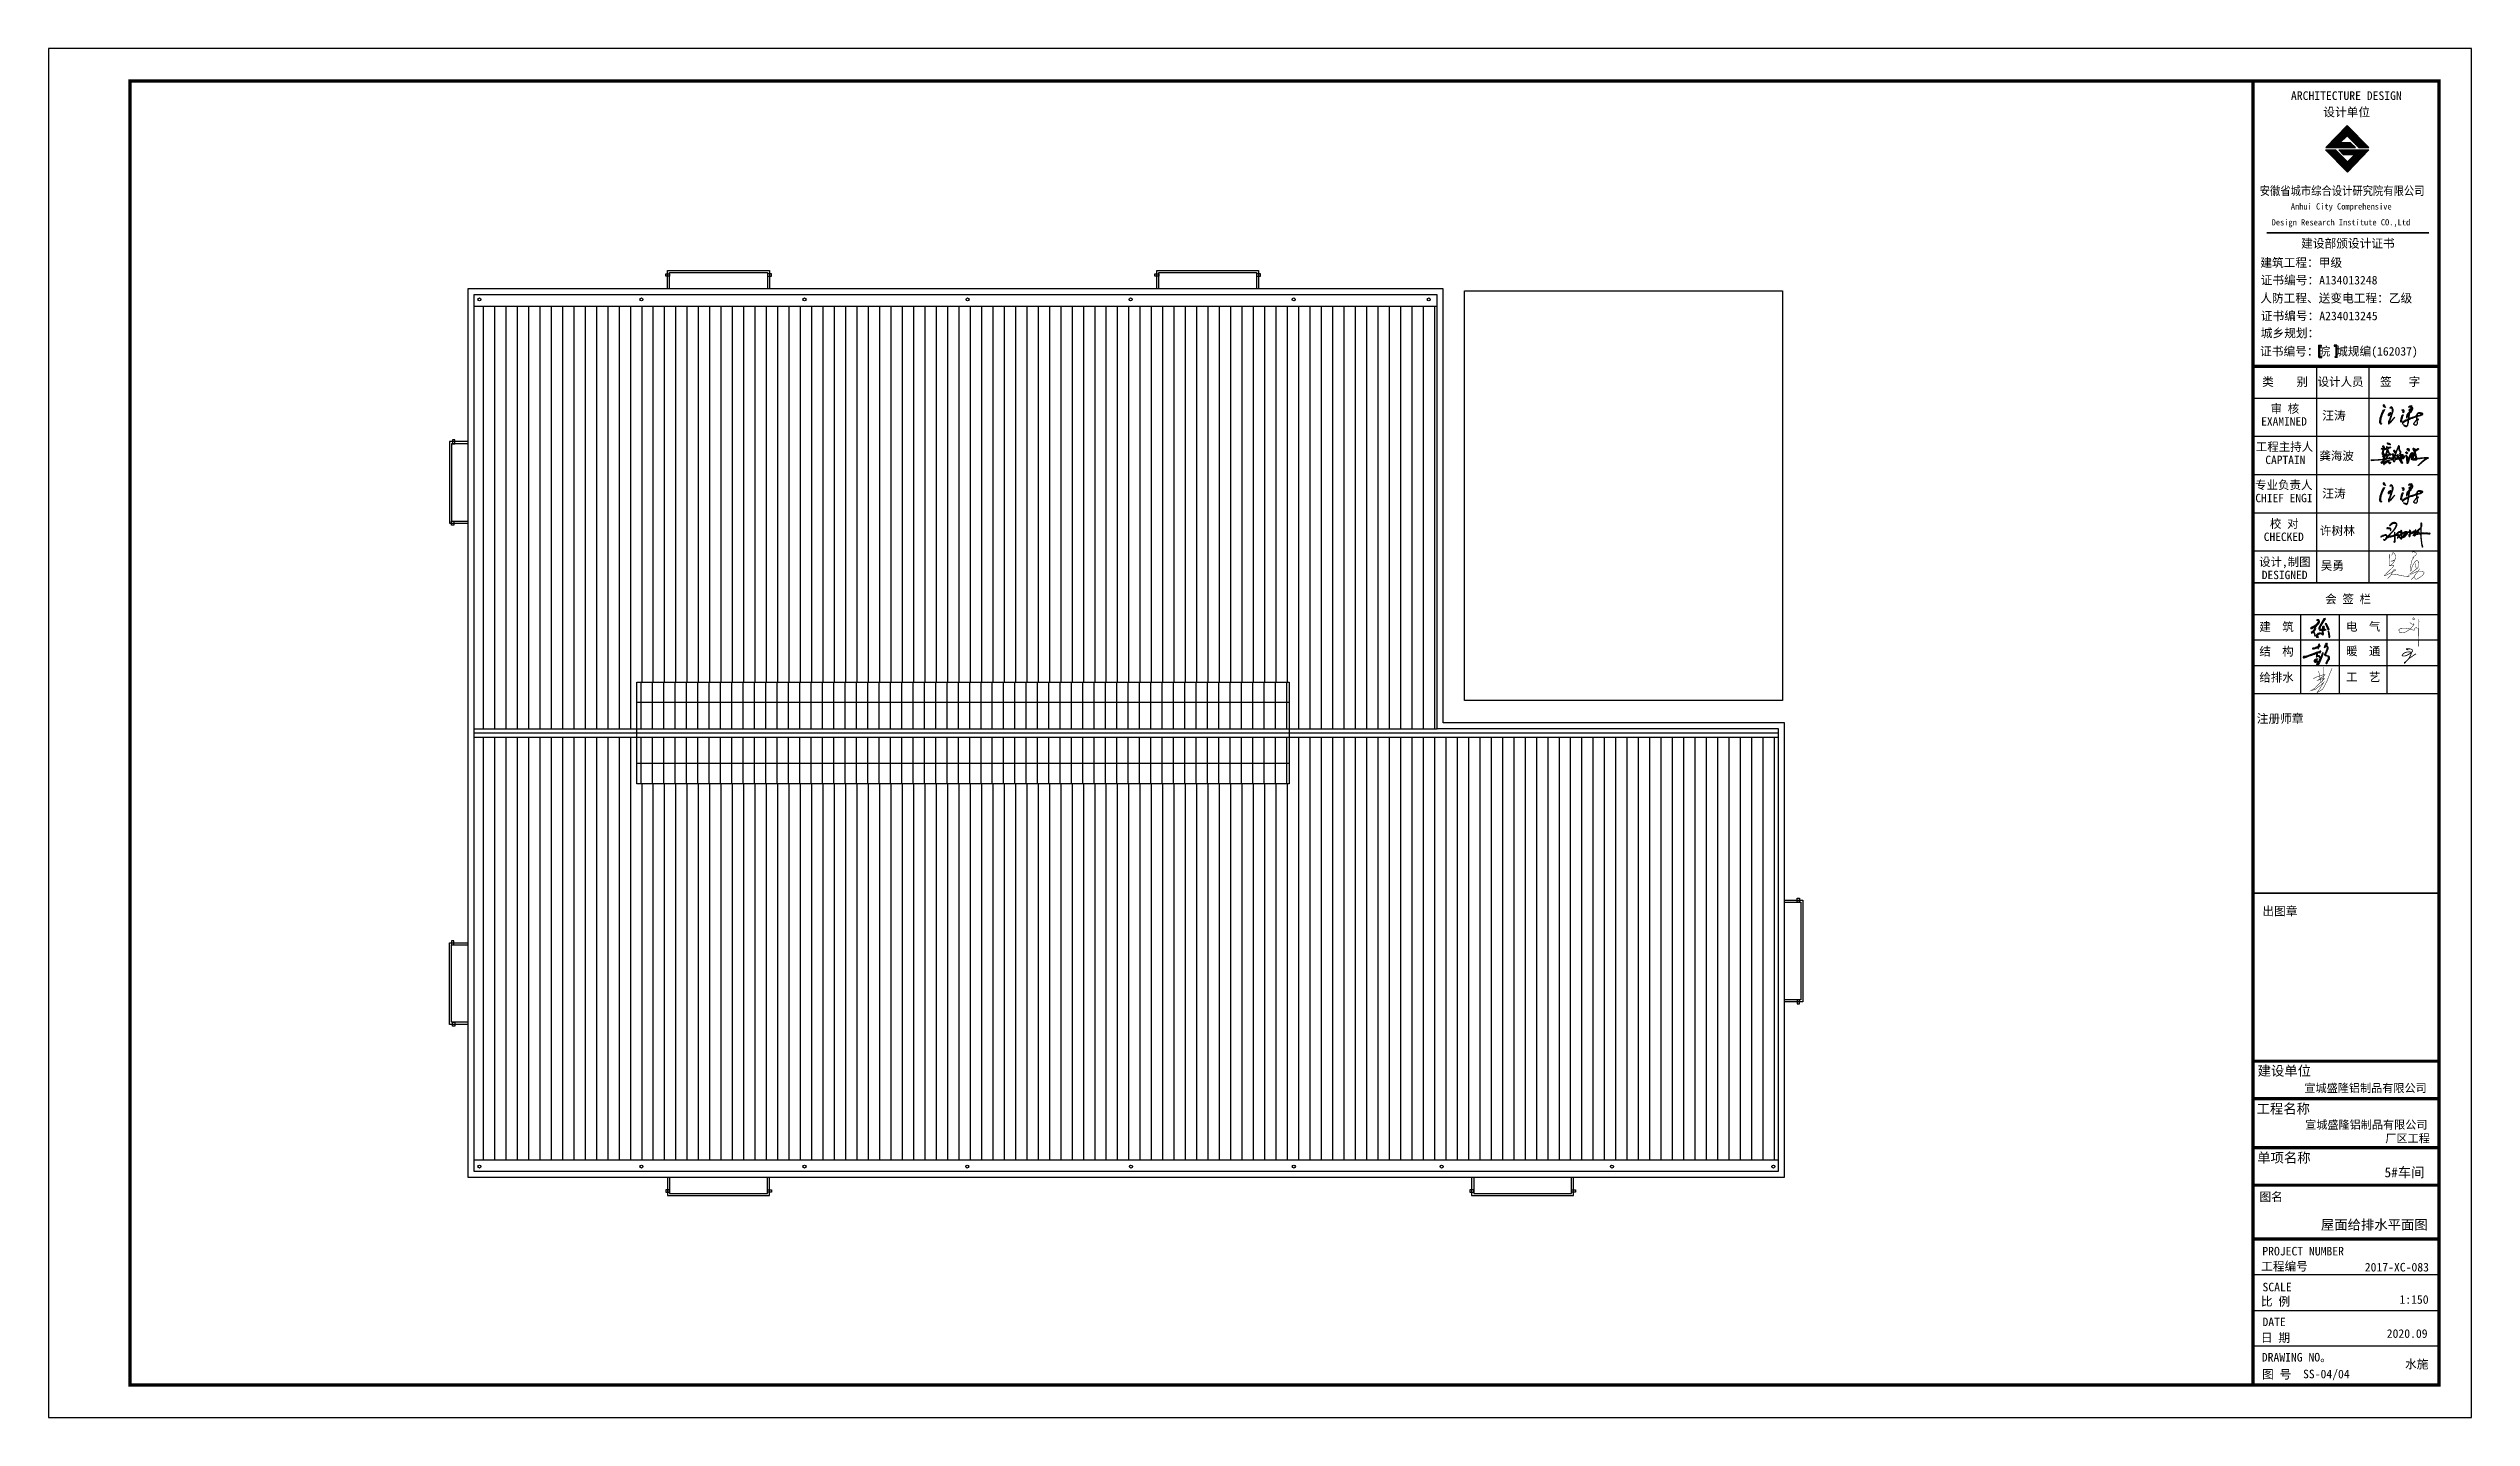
# Model space of a CAD drawing. Extents: x 1169373 to 1354985, y 649019 to 904199.
# Drawn here: x 1236105 to 1354985, y 649019 to 716219 of the extents above; entities that cross this region are included whole.
import ezdxf

# ---------------------------------------------------------------- set-up
doc = ezdxf.new("R2010")
doc.units = 0
doc.header["$LTSCALE"] = 1000
doc.header["$MEASUREMENT"] = 0
for name, color, linetype in [('0-签名', 2, 'Continuous'), ('A_DE_DETAIL_3', 144, 'Continuous'), ('PUB_TEXT', 7, 'Continuous'), ('PUB_TITLE', 4, 'Continuous'), ('卫浴', 7, 'Continuous'), ('图框', 7, 'Continuous'), ('灰度', 8, 'Continuous'), ('签名', 7, 'Continuous'), ('粉刷', 8, 'Continuous'), ('落水管', 6, 'Continuous')]:
    doc.layers.add(name, color=color, linetype=linetype)
doc.styles.add('STYLE-黑体', font='simhei.ttf')
doc.styles.add('宋体', font='')
doc.styles.add('黑体', font='simhei.ttf')
doc.styles.get('宋体').set_extended_font_data('NSimSun')
pattern_1 = [(90, (-139951.04, 512649), (-555.625, 6e-14), [])]

msp = doc.modelspace()

# ---------------------------------------------------------------- texts
at = {"layer": '0-签名', "color": 4, "style": 'STYLE-黑体'}
msp.add_text('吴勇', height=420.7, dxfattribs=at).set_placement((1347588, 690628))
at = {"layer": 'PUB_TEXT'}
for s, height, style, p in [('宣城盛隆铝制品有限公司', 400, '黑体', (1346785, 664990)), ('宣城盛隆铝制品有限公司', 400, '黑体', (1346822, 663191)), ('厂区工程', 400, '黑体', (1350756, 662519)), ('5#车间', 480, '黑体', (1350715, 660813)), ('屋面给排水平面图', 480, '宋体', (1347594, 658242, 0)), ('2017-XC-083', 420.71, '黑体', (1349747, 656189)), ('1:150', 420.7, '黑体', (1351447, 654603)), ('2020.09', 420.7, '黑体', (1350824, 652932)), ('水施', 420.7, '黑体', (1351723, 651427)), ('SS-04/04', 420.7, '黑体', (1346717, 650946))]:
    msp.add_text(s, height=height, dxfattribs=dict(at, style=style)).set_placement(p)
at = {"layer": '图框', "color": 4}
for s, height, style, p in [('ARCHITECTURE DESIGN', 420.71, '黑体', (1346125, 713691)), ('设计单位', 420.7, '黑体', (1347711, 712885)), ('Anhui City Comprehensive ', 302.78, '黑体', (1346120, 708312)), (' Design Research Institute CO.,Ltd', 302.78, '黑体', (1344973, 707533)), ('建设部颁设计证书', 420.7, '黑体', (1346625, 706435)), (' 建筑工程：甲级', 420.7, '黑体', (1344335, 705493)), ('证书编号：A134013248', 420.71, '黑体', (1344639, 704635)), ('人防工程、送变电工程：乙级', 420.71, '黑体', (1344617, 703749)), ('证书编号：A234013245', 420.71, '黑体', (1344647, 702879)), ('证书编号：皖 城规编(162037)', 420.71, '黑体', (1344610, 701142)), ('城乡规划：', 420.7, '黑体', (1344644, 702038)), ('汪涛', 420.7, 'STYLE-黑体', (1347660, 697988)), ('汪涛', 420.7, 'STYLE-黑体', (1347660, 694164)), ('许树林', 420.7, 'STYLE-黑体', (1347543, 692338)), ('注册师章', 420.7, '黑体', (1344445, 683113)), ('出图章', 420.7, '黑体', (1344722, 673662)), ('建设单位', 480, '黑体', (1344490, 665799)), ('工程名称', 480, '黑体', (1344437, 663940)), ('单项名称', 480, '黑体', (1344469, 661533)), ('图名', 420.7, '黑体', (1344580, 659642)), ('工程编号', 420.7, '黑体', (1344662, 656231)), ('SCALE', 420.7, '黑体', (1344729, 655214)), ('比 例', 420.7, '黑体', (1344648, 654506)), ('DATE', 420.7, '黑体', (1344727, 653505)), ('日 期', 420.7, '黑体', (1344648, 652725)), ('DRAWING NO。', 420.71, '黑体', (1344694, 651769)), ('图 号', 420.7, '黑体', (1344708, 650929))]:
    msp.add_text(s, height=height, dxfattribs=dict(at, style=style)).set_placement(p)
at = {"layer": '图框', "color": 4, "style": '黑体', "width": 0.88}
msp.add_text('安徽省城市综合设计研究院有限公司', height=420.71, dxfattribs=at).set_placement((1344594, 709019))
at = {"layer": '图框', "color": 0}
for s, height, style, p in [('类    别 ', 412.3, 'STYLE-黑体', (1344715, 699652)), ('设计人员', 412.3, 'STYLE-黑体', (1347435, 699652)), ('签   字', 412.3, 'STYLE-黑体', (1350498, 699652)), ('EXAMINED ', 412.3, 'STYLE-黑体', (1344664, 697708)), ('审 核', 412.3, 'STYLE-黑体', (1345127, 698327)), ('工程主持人', 412.3, 'STYLE-黑体', (1344402, 696459)), ('CAPTAIN', 412.3, 'STYLE-黑体', (1344868, 695819)), ('专业负责人', 412.3, 'STYLE-黑体', (1344367, 694585)), ('CHIEF ENGI', 412.3, 'STYLE-黑体', (1344379, 693945)), ('校 对', 412.3, 'STYLE-黑体', (1345092, 692684)), ('CHECKED  ', 412.3, 'STYLE-黑体', (1344791, 692044)), ('设计,制图', 412.3, 'STYLE-黑体', (1344559, 690810)), ('DESIGNED ', 412.3, 'STYLE-黑体', (1344693, 690170)), ('会 签 栏', 412.3, 'STYLE-黑体', (1347807, 688985)), ('建  筑', 412.3, 'STYLE-黑体', (1344575, 687623)), ('电  气', 412.3, 'STYLE-黑体', (1348826, 687636)), ('结  构', 412.3, 'STYLE-黑体', (1344575, 686416)), ('暖  通', 412.3, 'STYLE-黑体', (1348826, 686430)), ('给排水', 412.3, 'STYLE-黑体', (1344575, 685142)), ('工  艺', 412.3, 'STYLE-黑体', (1348826, 685155)), ('PROJECT NUMBER', 420.71, '黑体', (1344719, 656975))]:
    msp.add_text(s, height=height, dxfattribs=dict(at, style=style)).set_placement(p)
at = {"layer": '签名', "color": 4, "style": 'STYLE-黑体'}
msp.add_text('龚海波', height=413.1, dxfattribs=at).set_placement((1347521, 696013))

# ---------------------------------------------------------------- hatches: boundary and pattern name
for color, points in [(1, [(1348515, 711588), (1348879, 712433), (1347829, 711354), (1349291, 711354), (1349049, 711588)]), (1, [(1349453, 711349), (1349948, 711349), (1348879, 712433)]), (256, [(1347833, 686443), (1347820, 686468), (1347827, 686497), (1347843, 686539), (1347864, 686592), (1347891, 686633), (1347933, 686729), (1347940, 686766), (1347941, 686798), (1347939, 686832), (1347926, 686866), (1347897, 686892), (1347891, 686909), (1347888, 686944), (1347885, 686969), (1347888, 686990), (1347896, 687029), (1347885, 687032), (1347865, 687028), (1347842, 686982), (1347819, 686957), (1347801, 686921), (1347789, 686867), (1347776, 686830), (1347776, 686812), (1347786, 686800), (1347789, 686816), (1347805, 686858), (1347816, 686886), (1347832, 686917), (1347841, 686921), (1347851, 686912), (1347873, 686875), (1347887, 686855), (1347910, 686836), (1347915, 686797), (1347905, 686772), (1347897, 686699), (1347848, 686617), (1347817, 686556), (1347783, 686492), (1347789, 686436), (1347797, 686422), (1347815, 686400), (1347890, 686386), (1347935, 686385), (1347957, 686369), (1347966, 686343), (1347962, 686282), (1347949, 686245), (1347937, 686219), (1347919, 686194), (1347885, 686129), (1347877, 686079), (1347841, 686051), (1347845, 686027), (1347856, 686011), (1347868, 686011), (1347881, 686034), (1347908, 686093), (1347935, 686135), (1347970, 686190), (1347992, 686226), (1348003, 686284), (1348003, 686339), (1347975, 686388), (1347953, 686402), (1347906, 686414), (1347882, 686416), (1347849, 686433)])]:
    msp.add_hatch(color=color).paths.add_polyline_path(points)
at = {"linetype": 'Continuous'}
h = msp.add_hatch(color=4, dxfattribs=at)
h.dxf.hatch_style = 1
h.paths.add_polyline_path([(1351032, 692607), (1351034, 692610), (1351029, 692640), (1351013, 692656), (1350986, 692669), (1350918, 692680), (1350902, 692688), (1350899, 692686), (1350867, 692694), (1350842, 692691), (1350832, 692680), (1350832, 692664), (1350856, 692669), (1350861, 692664), (1350883, 692659), (1350929, 692659), (1350942, 692650), (1350956, 692650), (1350972, 692642), (1350988, 692642), (1351010, 692626), (1351013, 692591), (1351007, 692588), (1351002, 692567), (1350988, 692545), (1350997, 692537), (1351021, 692567), (1351032, 692588)], flags=17)
h.paths.add_polyline_path([(1351348, 692342), (1351351, 692345), (1351332, 692375), (1351305, 692396), (1351294, 692399), (1351286, 692391), (1351286, 692383), (1351310, 692356), (1351297, 692350), (1351278, 692350), (1351237, 692337), (1351221, 692456), (1351210, 692475), (1351202, 692475), (1351197, 692469), (1351197, 692423), (1351205, 692402), (1351205, 692375), (1351210, 692356), (1351210, 692331), (1351197, 692323), (1351180, 692323), (1351164, 692315), (1351034, 692283), (1351010, 692272), (1350970, 692264), (1350853, 692226), (1350864, 692237), (1350864, 692242), (1350940, 692310), (1351061, 692440), (1351148, 692537), (1351243, 692659), (1351275, 692713), (1351316, 692802), (1351324, 692856), (1351316, 692888), (1351291, 692915), (1351267, 692929), (1351213, 692943), (1351172, 692945), (1351124, 692932), (1351048, 692888), (1350986, 692837), (1350967, 692826), (1350956, 692815), (1350959, 692807), (1350972, 692810), (1351021, 692840), (1351051, 692867), (1351126, 692910), (1351164, 692924), (1351199, 692924), (1351213, 692918), (1351218, 692921), (1351224, 692915), (1351267, 692902), (1351278, 692888), (1351294, 692880), (1351299, 692867), (1351297, 692821), (1351272, 692780), (1351272, 692772), (1351240, 692710), (1351243, 692705), (1351218, 692667), (1351216, 692656), (1351199, 692642), (1351197, 692632), (1351099, 692510), (1350964, 692364), (1350934, 692337), (1350926, 692323), (1350832, 692237), (1350834, 692272), (1350829, 692307), (1350818, 692326), (1350791, 692348), (1350742, 692348), (1350691, 692337), (1350645, 692315), (1350623, 692310), (1350610, 692299), (1350572, 692283), (1350534, 692258), (1350534, 692242), (1350548, 692234), (1350577, 692258), (1350661, 692299), (1350686, 692304), (1350696, 692312), (1350769, 692326), (1350791, 692318), (1350802, 692307), (1350807, 692294), (1350807, 692248), (1350796, 692210), (1350775, 692185), (1350780, 692158), (1350751, 692118), (1350729, 692104), (1350715, 692104), (1350672, 692121), (1350664, 692121), (1350659, 692110), (1350669, 692099), (1350699, 692088), (1350729, 692085), (1350753, 692096), (1350778, 692118), (1350813, 692172), (1350826, 692185), (1350869, 692207), (1350888, 692210), (1350899, 692218), (1350929, 692223), (1351018, 692253), (1351094, 692269), (1351102, 692275), (1351124, 692277), (1351148, 692288), (1351172, 692291), (1351207, 692302), (1351213, 692299), (1351213, 692066), (1351207, 692037), (1351180, 692018), (1351180, 692002), (1351186, 691991), (1351207, 691974), (1351224, 691988), (1351235, 692023), (1351240, 692093), (1351240, 692302), (1351248, 692312), (1351302, 692326), (1351335, 692329)])
h.paths.add_polyline_path([(1351540, 692218), (1351540, 692196), (1351537, 692188), (1351518, 692188), (1351478, 692215), (1351432, 692269), (1351432, 692280), (1351494, 692342), (1351516, 692358), (1351527, 692358), (1351532, 692264)], flags=16)
h.paths.add_polyline_path([(1351824, 692434), (1351819, 692426), (1351808, 692399), (1351756, 692334), (1351686, 692267), (1351637, 692237), (1351624, 692239), (1351632, 692264), (1351640, 692269), (1351643, 692283), (1351689, 692345), (1351737, 692391), (1351783, 692423), (1351816, 692440)], flags=16)
h.paths.add_polyline_path([(1351954, 692361), (1351948, 692318), (1351943, 692307), (1351938, 692307), (1351932, 692318), (1351932, 692337), (1351940, 692356), (1351948, 692364)], flags=16)
h.paths.add_polyline_path([(1352219, 692440), (1352219, 692413), (1352213, 692402), (1352213, 692372), (1352205, 692356), (1352194, 692353), (1352176, 692377), (1352173, 692399), (1352178, 692415), (1352208, 692442)], flags=16)
h.paths.add_polyline_path([(1352405, 692431), (1352405, 692415), (1352403, 692410), (1352384, 692410), (1352330, 692399), (1352319, 692402), (1352316, 692407), (1352362, 692450), (1352392, 692464), (1352400, 692456)], flags=16)
h.paths.add_polyline_path([(1352497, 692669), (1352495, 692580), (1352489, 692545), (1352489, 692461), (1352486, 692423), (1352481, 692413), (1352424, 692413), (1352419, 692418), (1352416, 692453), (1352408, 692475), (1352400, 692483), (1352384, 692483), (1352313, 692429), (1352267, 692385), (1352243, 692375), (1352232, 692380), (1352240, 692450), (1352265, 692480), (1352403, 692591), (1352489, 692675), (1352495, 692675)], flags=16)
h.paths.add_polyline_path([(1352527, 692848), (1352527, 692813), (1352527, 692780), (1352519, 692769), (1352519, 692851), (1352522, 692853)], flags=16)
h.paths.add_polyline_path([(1352960, 692404), (1352962, 692407), (1352957, 692415), (1352943, 692421), (1352838, 692418), (1352824, 692423), (1352719, 692423), (1352692, 692418), (1352676, 692423), (1352516, 692421), (1352508, 692426), (1352508, 692499), (1352519, 692702), (1352546, 692775), (1352546, 692840), (1352538, 692883), (1352527, 692913), (1352511, 692924), (1352503, 692913), (1352503, 692729), (1352492, 692702), (1352419, 692626), (1352384, 692602), (1352368, 692583), (1352354, 692577), (1352322, 692545), (1352316, 692545), (1352297, 692526), (1352276, 692515), (1352262, 692502), (1352251, 692504), (1352259, 692564), (1352254, 692577), (1352246, 692586), (1352238, 692586), (1352230, 692575), (1352235, 692548), (1352227, 692540), (1352173, 692518), (1352019, 692429), (1351992, 692421), (1351981, 692423), (1351984, 692480), (1351989, 692491), (1352002, 692499), (1352005, 692510), (1351984, 692545), (1351962, 692567), (1351948, 692567), (1351943, 692561), (1351948, 692534), (1351954, 692526), (1351951, 692502), (1351913, 692496), (1351856, 692480), (1351840, 692480), (1351813, 692494), (1351754, 692494), (1351727, 692488), (1351702, 692477), (1351700, 692480), (1351692, 692475), (1351678, 692475), (1351662, 692464), (1351616, 692448), (1351570, 692421), (1351556, 692407), (1351548, 692407), (1351540, 692469), (1351543, 692483), (1351562, 692496), (1351567, 692521), (1351551, 692542), (1351543, 692561), (1351535, 692569), (1351524, 692572), (1351510, 692556), (1351510, 692515), (1351502, 692507), (1351443, 692494), (1351421, 692486), (1351402, 692472), (1351386, 692469), (1351370, 692453), (1351356, 692448), (1351340, 692423), (1351348, 692413), (1351362, 692415), (1351394, 692445), (1351432, 692467), (1351481, 692475), (1351491, 692480), (1351510, 692480), (1351521, 692413), (1351521, 692388), (1351508, 692375), (1351481, 692358), (1351424, 692302), (1351418, 692302), (1351410, 692321), (1351408, 692350), (1351389, 692353), (1351381, 692342), (1351367, 692256), (1351362, 692248), (1351362, 692231), (1351351, 692210), (1351351, 692191), (1351356, 692185), (1351367, 692185), (1351375, 692194), (1351399, 692239), (1351416, 692256), (1351445, 692218), (1351478, 692185), (1351516, 692156), (1351537, 692145), (1351564, 692153), (1351573, 692169), (1351562, 692256), (1351554, 692356), (1351554, 692375), (1351559, 692385), (1351608, 692418), (1351683, 692453), (1351746, 692469), (1351808, 692469), (1351813, 692461), (1351786, 692448), (1351721, 692404), (1351654, 692334), (1351610, 692272), (1351600, 692248), (1351600, 692234), (1351605, 692223), (1351616, 692215), (1351635, 692215), (1351667, 692229), (1351724, 692275), (1351792, 692342), (1351821, 692380), (1351829, 692402), (1351838, 692410), (1351848, 692445), (1351859, 692456), (1351883, 692469), (1351946, 692483), (1351954, 692483), (1351962, 692475), (1351959, 692402), (1351954, 692394), (1351927, 692377), (1351911, 692353), (1351908, 692307), (1351924, 692269), (1351935, 692258), (1351943, 692258), (1351956, 692269), (1351967, 692294), (1351981, 692383), (1352024, 692413), (1352067, 692431), (1352170, 692496), (1352203, 692513), (1352224, 692518), (1352230, 692513), (1352224, 692477), (1352181, 692445), (1352151, 692399), (1352151, 692377), (1352173, 692342), (1352173, 692329), (1352159, 692307), (1352165, 692296), (1352181, 692296), (1352213, 692310), (1352251, 692350), (1352276, 692369), (1352303, 692375), (1352319, 692383), (1352357, 692385), (1352373, 692391), (1352419, 692388), (1352443, 692396), (1352484, 692396), (1352489, 692388), (1352486, 692356), (1352492, 692318), (1352489, 692310), (1352497, 692185), (1352508, 692137), (1352508, 692077), (1352530, 691964), (1352532, 691901), (1352551, 691839), (1352568, 691758), (1352578, 691745), (1352589, 691750), (1352570, 691858), (1352546, 691953), (1352527, 692072), (1352524, 692145), (1352519, 692169), (1352508, 692367), (1352511, 692396), (1352527, 692402), (1352535, 692399), (1352651, 692407), (1352806, 692407), (1352816, 692402), (1352857, 692404), (1352870, 692394), (1352946, 692394)])
h = msp.add_hatch(color=256)
h.paths.add_polyline_path([(1347927, 687599), (1347965, 687572), (1347971, 687495), (1347985, 687350), (1348003, 687312), (1348028, 687326), (1348028, 687375), (1348018, 687476), (1348005, 687570), (1347964, 687602)])
h.paths.add_polyline_path([(1347797, 687979), (1347853, 687919), (1347925, 687738), (1348002, 687684), (1347984, 687735), (1347945, 687810), (1347905, 687914), (1347870, 687976), (1347825, 687993)])
h.paths.add_polyline_path([(1347681, 687806), (1347706, 687814), (1347723, 687780), (1347704, 687763), (1347679, 687768), (1347663, 687742), (1347658, 687725), (1347636, 687704), (1347548, 687669), (1347530, 687660), (1347546, 687643), (1347637, 687660), (1347660, 687655), (1347659, 687621), (1347664, 687498), (1347663, 687473), (1347634, 687502), (1347575, 687525), (1347510, 687517), (1347448, 687495), (1347398, 687447), (1347363, 687398), (1347364, 687362), (1347379, 687323), (1347400, 687323), (1347463, 687313), (1347480, 687346), (1347440, 687346), (1347408, 687358), (1347423, 687407), (1347460, 687459), (1347507, 687488), (1347544, 687494), (1347582, 687495), (1347632, 687467), (1347675, 687441), (1347717, 687459), (1347714, 687493), (1347708, 687603), (1347712, 687660), (1347740, 687674), (1347789, 687664), (1347849, 687683), (1347808, 687699), (1347725, 687702), (1347759, 687742), (1347773, 687790), (1347752, 687841), (1347697, 687854), (1347663, 687837)])
h.paths.add_polyline_path([(1347809, 688243), (1347744, 688220), (1347650, 688073), (1347521, 687847), (1347488, 687761), (1347491, 687720), (1347550, 687744), (1347577, 687756), (1347562, 687791), (1347561, 687811), (1347734, 688109), (1347796, 688189), (1347818, 688216)])
h.paths.add_polyline_path([(1347381, 688152), (1347446, 688139), (1347475, 688107), (1347456, 688062), (1347379, 687955), (1347344, 687909), (1347264, 687866), (1347154, 687811), (1347090, 687787), (1347107, 687755), (1347151, 687755), (1347237, 687797), (1347293, 687797), (1347310, 687777), (1347265, 687694), (1347197, 687601), (1347112, 687546), (1347132, 687518), (1347218, 687549), (1347260, 687529), (1347281, 687437), (1347290, 687385), (1347315, 687391), (1347306, 687422), (1347298, 687510), (1347269, 687557), (1347247, 687577), (1347317, 687686), (1347338, 687747), (1347333, 687805), (1347318, 687826), (1347378, 687871), (1347470, 687985), (1347518, 688055), (1347518, 688107), (1347487, 688168), (1347458, 688174), (1347414, 688168)])
h = msp.add_hatch(color=256)
h.paths.add_polyline_path([(1346945, 686374), (1347017, 686400), (1347144, 686446), (1347209, 686475), (1347288, 686496), (1347333, 686520), (1347387, 686538), (1347421, 686550), (1347480, 686571), (1347509, 686583), (1347525, 686586), (1347528, 686569), (1347520, 686551), (1347535, 686547), (1347544, 686551), (1347568, 686568), (1347582, 686587), (1347597, 686613), (1347584, 686637), (1347555, 686632), (1347489, 686609), (1347366, 686567), (1347216, 686512), (1347122, 686476), (1346983, 686424), (1346904, 686395), (1346892, 686398), (1346853, 686376), (1346826, 686370), (1346821, 686365), (1346789, 686365), (1346786, 686379), (1346780, 686389), (1346764, 686383), (1346755, 686375), (1346728, 686354), (1346723, 686341), (1346728, 686324), (1346743, 686313), (1346779, 686313), (1346878, 686346)])
h.paths.add_polyline_path([(1347484, 686837), (1347498, 686844), (1347516, 686849), (1347529, 686858), (1347539, 686865), (1347543, 686874), (1347550, 686883), (1347553, 686902), (1347541, 686918), (1347530, 686912), (1347519, 686900), (1347507, 686892), (1347501, 686906), (1347506, 686914), (1347512, 686926), (1347520, 686940), (1347524, 686952), (1347524, 686963), (1347521, 686972), (1347502, 686974), (1347490, 686973), (1347486, 686966), (1347482, 686954), (1347477, 686943), (1347475, 686926), (1347473, 686912), (1347467, 686891), (1347465, 686875), (1347455, 686863), (1347443, 686858), (1347423, 686844), (1347377, 686825), (1347337, 686811), (1347312, 686799), (1347288, 686790), (1347247, 686780), (1347201, 686777), (1347182, 686770), (1347185, 686751), (1347214, 686748), (1347271, 686757), (1347318, 686773), (1347364, 686786), (1347392, 686802), (1347420, 686812), (1347434, 686818), (1347440, 686812), (1347438, 686798), (1347441, 686780), (1347449, 686766), (1347459, 686764), (1347471, 686770), (1347476, 686781), (1347476, 686803), (1347477, 686823)])
h.paths.add_polyline_path([(1347405, 686404), (1347403, 686424), (1347403, 686452), (1347415, 686469), (1347436, 686490), (1347432, 686504), (1347407, 686508), (1347389, 686493), (1347379, 686464), (1347371, 686438), (1347373, 686398), (1347371, 686377), (1347368, 686361), (1347379, 686353), (1347394, 686353), (1347412, 686367), (1347426, 686382), (1347450, 686388), (1347484, 686389), (1347497, 686386), (1347511, 686378), (1347517, 686359), (1347512, 686339), (1347517, 686320), (1347527, 686319), (1347540, 686327), (1347546, 686360), (1347538, 686397), (1347515, 686411), (1347475, 686410), (1347426, 686408)], flags=17)
h.paths.add_polyline_path([(1347388, 686234), (1347403, 686238), (1347439, 686243), (1347440, 686261), (1347425, 686266), (1347397, 686266), (1347384, 686261), (1347364, 686251), (1347346, 686245), (1347341, 686230), (1347347, 686210), (1347356, 686200), (1347371, 686201), (1347375, 686213)], flags=17)
h.paths.add_polyline_path([(1347317, 686133), (1347327, 686160), (1347327, 686197), (1347322, 686222), (1347303, 686227), (1347292, 686216), (1347288, 686187), (1347280, 686152), (1347280, 686118), (1347292, 686085), (1347300, 686075), (1347328, 686077), (1347347, 686085), (1347363, 686107), (1347379, 686118), (1347391, 686127), (1347404, 686139), (1347421, 686123), (1347418, 686086), (1347408, 686062), (1347406, 686019), (1347397, 685979), (1347391, 685954), (1347398, 685933), (1347419, 685931), (1347442, 685951), (1347479, 685996), (1347519, 686084), (1347570, 686198), (1347643, 686365), (1347687, 686494), (1347695, 686566), (1347661, 686465), (1347604, 686345), (1347564, 686268), (1347511, 686140), (1347483, 686094), (1347449, 686023), (1347428, 685989), (1347430, 686020), (1347438, 686067), (1347447, 686100), (1347444, 686125), (1347432, 686152), (1347415, 686163), (1347397, 686160), (1347369, 686142), (1347356, 686123), (1347337, 686100), (1347320, 686105)])
at = {"layer": 'A_DE_DETAIL_3'}
for points in [[(1348303, 711245), (1347817, 711245), (1348893, 710152)], [(1348470, 711248), (1348709, 710998), (1349250, 710998), (1348893, 710152), (1349949, 711248)]]:
    msp.add_hatch(color=1, dxfattribs=at).paths.add_polyline_path(points)
at = {"layer": 'PUB_TEXT'}
h = msp.add_hatch(dxfattribs=at)
h.set_pattern_fill('DOTS', color=256, scale=480.000003, style=0)
h.set_pattern_definition([(0, (-2298101.298, 2090112.764), (15.00000008, 30.00000016), [0, -30.00000016])])
h.paths.add_polyline_path([(1348893, 710152), (1348893, 710656), (1348303, 711245)])
h.paths.add_polyline_path([(1349250, 710998), (1348893, 710656), (1348893, 710152)])
h.paths.add_polyline_path([(1348879, 712433), (1348879, 711936), (1349453, 711349)])
h.paths.add_polyline_path([(1348879, 711936), (1348879, 712433), (1348515, 711588)])
h = msp.add_hatch(color=4, dxfattribs=at)
h.paths.add_polyline_path([(1350676, 698415), (1350716, 698491), (1350707, 698501), (1350662, 698469), (1350632, 698419), (1350605, 698342), (1350564, 698255), (1350536, 698155), (1350509, 698071), (1350499, 698002), (1350487, 697933), (1350488, 697866), (1350509, 697804), (1350532, 697785), (1350546, 697781), (1350560, 697786), (1350562, 697805), (1350547, 697816), (1350530, 697826), (1350517, 697872), (1350518, 697962), (1350529, 698036), (1350536, 698077), (1350564, 698148), (1350582, 698215), (1350599, 698253), (1350628, 698315)])
h.paths.add_polyline_path([(1350726, 698658), (1350716, 698674), (1350712, 698696), (1350701, 698720), (1350678, 698735), (1350661, 698725), (1350669, 698680), (1350702, 698629), (1350729, 698609), (1350747, 698587), (1350764, 698592), (1350744, 698630)])
for points in [[(1351032, 698225), (1351028, 698192), (1351000, 698113), (1350955, 697987), (1350924, 697935), (1350916, 697904), (1350909, 697854), (1350915, 697799), (1350939, 697797), (1350951, 697815), (1350966, 697832), (1350991, 697851), (1351008, 697867), (1351035, 697896), (1351077, 697937), (1351103, 697972), (1351153, 698036), (1351178, 698064), (1351206, 698094), (1351217, 698109), (1351167, 698073), (1351136, 698034), (1351092, 697988), (1351068, 697954), (1351018, 697897), (1351004, 697886), (1350982, 697880), (1350962, 697880), (1350950, 697888), (1350956, 697905), (1350989, 697982), (1351028, 698081), (1351055, 698156), (1351076, 698230), (1351092, 698288), (1351125, 698378), (1351140, 698430), (1351133, 698496), (1351113, 698552), (1351104, 698582), (1351079, 698605), (1351049, 698620), (1351036, 698621), (1351020, 698616), (1351001, 698601), (1350993, 698587), (1350984, 698564), (1350985, 698555), (1351028, 698590), (1351046, 698585), (1351065, 698576), (1351087, 698535), (1351094, 698474), (1351093, 698402), (1351085, 698353), (1351069, 698308), (1351054, 698305), (1351021, 698328), (1350992, 698330), (1350963, 698316), (1350926, 698294), (1350910, 698276), (1350894, 698249), (1350894, 698228), (1350901, 698214), (1350914, 698207), (1350935, 698204), (1350960, 698212), (1350980, 698223), (1350938, 698220), (1350924, 698228), (1350924, 698244), (1350939, 698257), (1350947, 698270), (1350972, 698290), (1351002, 698298), (1351034, 698293), (1351038, 698276), (1351027, 698265), (1351012, 698249), (1351002, 698237), (1351004, 698231), (1351026, 698242)], [(1351032, 694400), (1351028, 694368), (1351000, 694288), (1350955, 694162), (1350924, 694110), (1350916, 694079), (1350909, 694029), (1350915, 693975), (1350939, 693972), (1350951, 693990), (1350966, 694007), (1350991, 694027), (1351008, 694043), (1351035, 694071), (1351077, 694112), (1351103, 694147), (1351153, 694212), (1351178, 694240), (1351206, 694269), (1351217, 694284), (1351167, 694248), (1351136, 694210), (1351092, 694163), (1351068, 694130), (1351018, 694073), (1351004, 694061), (1350982, 694056), (1350962, 694055), (1350950, 694063), (1350956, 694081), (1350989, 694157), (1351028, 694256), (1351055, 694331), (1351076, 694406), (1351092, 694463), (1351125, 694553), (1351140, 694605), (1351133, 694671), (1351113, 694728), (1351104, 694758), (1351079, 694780), (1351049, 694795), (1351036, 694796), (1351020, 694791), (1351001, 694776), (1350993, 694762), (1350984, 694740), (1350985, 694730), (1351028, 694766), (1351046, 694760), (1351065, 694751), (1351087, 694710), (1351094, 694649), (1351093, 694577), (1351085, 694528), (1351069, 694484), (1351054, 694481), (1351021, 694504), (1350992, 694506), (1350963, 694491), (1350926, 694470), (1350910, 694451), (1350894, 694424), (1350894, 694404), (1350901, 694390), (1350914, 694382), (1350935, 694380), (1350960, 694387), (1350980, 694399), (1350938, 694396), (1350924, 694404), (1350924, 694420), (1350939, 694432), (1350947, 694445), (1350972, 694465), (1351002, 694473), (1351034, 694469), (1351038, 694451), (1351027, 694440), (1351012, 694424), (1351002, 694413), (1351004, 694406), (1351026, 694417)]]:
    msp.add_hatch(color=4, dxfattribs=at).paths.add_polyline_path(points)
h = msp.add_hatch(color=4, dxfattribs=at)
h.paths.add_polyline_path([(1351615, 698237), (1351597, 698224), (1351585, 698212), (1351571, 698176), (1351551, 698094), (1351537, 698033), (1351515, 697944), (1351518, 697899), (1351524, 697869), (1351544, 697868), (1351547, 697889), (1351545, 697934), (1351545, 697982), (1351548, 698005), (1351564, 698050), (1351579, 698076), (1351580, 698122), (1351624, 698233)])
h.paths.add_polyline_path([(1351624, 698416), (1351628, 698385), (1351636, 698331), (1351645, 698343), (1351649, 698352), (1351657, 698372), (1351662, 698419), (1351659, 698441), (1351640, 698473), (1351613, 698489), (1351589, 698475), (1351602, 698439)])
h = msp.add_hatch(color=4, dxfattribs=at)
h.paths.add_polyline_path([(1351942, 698030), (1352019, 698070), (1352096, 698076), (1352087, 698110), (1352064, 698103), (1351999, 698079), (1351958, 698066), (1351936, 698049), (1351922, 698047), (1351916, 698062), (1351913, 698112), (1351924, 698157), (1351946, 698239), (1351948, 698294), (1351965, 698320), (1351984, 698349), (1352019, 698365), (1352034, 698422), (1352069, 698465), (1352030, 698441), (1352021, 698416), (1352004, 698402), (1351998, 698394), (1351987, 698405), (1351995, 698454), (1352005, 698488), (1352027, 698519), (1352042, 698549), (1352068, 698559), (1352077, 698550), (1352089, 698533), (1352077, 698503), (1352068, 698484), (1352065, 698476), (1352077, 698471), (1352094, 698514), (1352106, 698527), (1352109, 698567), (1352093, 698593), (1352075, 698595), (1352050, 698615), (1352070, 698641), (1352072, 698650), (1352029, 698670), (1352008, 698660), (1351993, 698657), (1351962, 698658), (1351932, 698652), (1351901, 698634), (1351900, 698612), (1351947, 698622), (1352004, 698626), (1352019, 698621), (1352028, 698591), (1352002, 698549), (1351974, 698511), (1351929, 698478), (1351909, 698456), (1351931, 698448), (1351944, 698446), (1351958, 698441), (1351949, 698419), (1351939, 698399), (1351920, 698370), (1351869, 698320), (1351840, 698288), (1351835, 698272), (1351815, 698237), (1351811, 698222), (1351807, 698208), (1351801, 698175), (1351821, 698209), (1351827, 698228), (1351836, 698244), (1351849, 698262), (1351857, 698274), (1351868, 698289), (1351882, 698299), (1351898, 698312), (1351917, 698311), (1351924, 698300), (1351920, 698277), (1351911, 698256), (1351897, 698227), (1351860, 698176), (1351847, 698159), (1351838, 698141), (1351825, 698133), (1351814, 698139), (1351808, 698162), (1351792, 698157), (1351792, 698133), (1351795, 698108), (1351795, 698087), (1351806, 698082), (1351817, 698094), (1351831, 698122), (1351847, 698132), (1351872, 698165), (1351884, 698181), (1351896, 698183), (1351900, 698158), (1351894, 698124), (1351886, 698047), (1351864, 698019), (1351819, 697997), (1351748, 697974), (1351716, 697952), (1351692, 697935), (1351673, 697926), (1351638, 697895), (1351615, 697871), (1351599, 697844), (1351595, 697818), (1351599, 697798), (1351605, 697783), (1351619, 697808), (1351620, 697824), (1351630, 697841), (1351640, 697857), (1351653, 697869), (1351687, 697888), (1351695, 697894), (1351728, 697917), (1351742, 697927), (1351768, 697937), (1351776, 697942), (1351799, 697956), (1351827, 697967), (1351845, 697974), (1351867, 697971), (1351869, 697949), (1351867, 697908), (1351866, 697857), (1351851, 697786), (1351851, 697743), (1351831, 697713), (1351811, 697701), (1351795, 697684), (1351737, 697703), (1351699, 697713), (1351682, 697724), (1351654, 697747), (1351672, 697710), (1351722, 697683), (1351759, 697668), (1351787, 697665), (1351818, 697676), (1351837, 697691), (1351847, 697708), (1351858, 697735), (1351883, 697829), (1351892, 697881), (1351895, 697933), (1351900, 697969), (1351902, 697981), (1351905, 698008)])
h.paths.add_polyline_path([(1352210, 698119), (1352248, 698137), (1352272, 698142), (1352283, 698096), (1352282, 698062), (1352284, 698016), (1352285, 698004), (1352287, 697961), (1352236, 697923), (1352220, 697892), (1352192, 697873), (1352183, 697853), (1352169, 697828), (1352144, 697803), (1352144, 697778), (1352152, 697770), (1352174, 697755), (1352187, 697745), (1352241, 697736), (1352271, 697740), (1352294, 697749), (1352303, 697759), (1352318, 697783), (1352327, 697804), (1352327, 697838), (1352336, 697880), (1352315, 697948), (1352331, 697972), (1352339, 697982), (1352361, 697996), (1352379, 698007), (1352389, 698019), (1352350, 698016), (1352345, 698002), (1352327, 697984), (1352306, 697999), (1352310, 698055), (1352307, 698088), (1352309, 698127), (1352307, 698143), (1352328, 698161), (1352345, 698169), (1352413, 698190), (1352487, 698201), (1352542, 698229), (1352569, 698241), (1352600, 698258), (1352603, 698279), (1352546, 698311), (1352477, 698337), (1352411, 698336), (1352382, 698336), (1352342, 698315), (1352326, 698301), (1352300, 698257), (1352285, 698198), (1352259, 698164), (1352204, 698141), (1352093, 698111), (1352102, 698078), (1352125, 698091)])
h.paths.add_polyline_path([(1352304, 698202), (1352315, 698210), (1352322, 698232), (1352335, 698261), (1352346, 698280), (1352365, 698294), (1352395, 698305), (1352412, 698306), (1352476, 698287), (1352500, 698274), (1352507, 698259), (1352503, 698237), (1352470, 698224), (1352447, 698217), (1352394, 698202), (1352355, 698195), (1352321, 698188)], flags=16)
h.paths.add_polyline_path([(1352267, 697917), (1352282, 697925), (1352311, 697904), (1352319, 697884), (1352316, 697868), (1352316, 697845), (1352310, 697812), (1352300, 697794), (1352286, 697780), (1352258, 697763), (1352210, 697763), (1352193, 697765), (1352180, 697769), (1352171, 697776), (1352177, 697814), (1352196, 697841), (1352219, 697868), (1352251, 697908)], flags=16)
h.paths.add_polyline_path([(1352093, 698111), (1352087, 698110), (1352096, 698076), (1352102, 698078)], flags=17)
h = msp.add_hatch(color=4, dxfattribs=at)
h.paths.add_polyline_path([(1350676, 694590), (1350716, 694666), (1350707, 694676), (1350662, 694644), (1350632, 694594), (1350605, 694518), (1350564, 694431), (1350536, 694330), (1350509, 694246), (1350499, 694178), (1350487, 694109), (1350488, 694041), (1350509, 693980), (1350532, 693960), (1350546, 693956), (1350560, 693962), (1350562, 693980), (1350547, 693991), (1350530, 694001), (1350517, 694047), (1350518, 694137), (1350529, 694212), (1350536, 694252), (1350564, 694323), (1350582, 694390), (1350599, 694428), (1350628, 694490)])
h.paths.add_polyline_path([(1350726, 694833), (1350716, 694849), (1350712, 694872), (1350701, 694895), (1350678, 694911), (1350661, 694900), (1350669, 694855), (1350702, 694804), (1350729, 694785), (1350747, 694762), (1350764, 694768), (1350744, 694805)])
h = msp.add_hatch(color=4, dxfattribs=at)
h.paths.add_polyline_path([(1351615, 694412), (1351597, 694399), (1351585, 694387), (1351571, 694351), (1351551, 694270), (1351537, 694209), (1351515, 694120), (1351518, 694074), (1351524, 694044), (1351544, 694043), (1351547, 694064), (1351545, 694110), (1351545, 694157), (1351548, 694180), (1351564, 694225), (1351579, 694252), (1351580, 694297), (1351624, 694409)])
h.paths.add_polyline_path([(1351624, 694592), (1351628, 694560), (1351636, 694506), (1351645, 694519), (1351649, 694527), (1351657, 694547), (1351662, 694595), (1351659, 694616), (1351640, 694648), (1351613, 694664), (1351589, 694651), (1351602, 694614)])
h = msp.add_hatch(color=4, dxfattribs=at)
h.paths.add_polyline_path([(1351942, 694205), (1352019, 694245), (1352096, 694251), (1352087, 694285), (1352064, 694279), (1351999, 694255), (1351958, 694241), (1351936, 694224), (1351922, 694223), (1351916, 694237), (1351913, 694288), (1351924, 694332), (1351946, 694414), (1351948, 694469), (1351965, 694496), (1351984, 694524), (1352019, 694541), (1352034, 694598), (1352069, 694640), (1352030, 694617), (1352021, 694592), (1352004, 694577), (1351998, 694569), (1351987, 694580), (1351995, 694629), (1352005, 694664), (1352027, 694695), (1352042, 694725), (1352068, 694734), (1352077, 694725), (1352089, 694708), (1352077, 694678), (1352068, 694660), (1352065, 694652), (1352077, 694646), (1352094, 694690), (1352106, 694702), (1352109, 694743), (1352093, 694768), (1352075, 694770), (1352050, 694790), (1352070, 694817), (1352072, 694825), (1352029, 694845), (1352008, 694836), (1351993, 694832), (1351962, 694833), (1351932, 694828), (1351901, 694809), (1351900, 694787), (1351947, 694797), (1352004, 694801), (1352019, 694796), (1352028, 694767), (1352002, 694725), (1351974, 694686), (1351929, 694653), (1351909, 694631), (1351931, 694623), (1351944, 694622), (1351958, 694617), (1351949, 694594), (1351939, 694574), (1351920, 694546), (1351869, 694495), (1351840, 694464), (1351835, 694448), (1351815, 694412), (1351811, 694398), (1351807, 694383), (1351801, 694351), (1351821, 694384), (1351827, 694403), (1351836, 694420), (1351849, 694437), (1351857, 694450), (1351868, 694465), (1351882, 694475), (1351898, 694487), (1351917, 694486), (1351924, 694475), (1351920, 694452), (1351911, 694431), (1351897, 694402), (1351860, 694352), (1351847, 694334), (1351838, 694316), (1351825, 694308), (1351814, 694315), (1351808, 694337), (1351792, 694332), (1351792, 694308), (1351795, 694283), (1351795, 694263), (1351806, 694257), (1351817, 694269), (1351831, 694297), (1351847, 694307), (1351872, 694340), (1351884, 694356), (1351896, 694359), (1351900, 694333), (1351894, 694300), (1351886, 694223), (1351864, 694194), (1351819, 694173), (1351748, 694150), (1351716, 694128), (1351692, 694111), (1351673, 694101), (1351638, 694071), (1351615, 694047), (1351599, 694019), (1351595, 693994), (1351599, 693973), (1351605, 693958), (1351619, 693983), (1351620, 693999), (1351630, 694016), (1351640, 694032), (1351653, 694044), (1351687, 694064), (1351695, 694069), (1351728, 694092), (1351742, 694102), (1351768, 694113), (1351776, 694118), (1351799, 694131), (1351827, 694142), (1351845, 694149), (1351867, 694146), (1351869, 694125), (1351867, 694083), (1351866, 694033), (1351851, 693961), (1351851, 693918), (1351831, 693888), (1351811, 693876), (1351795, 693859), (1351737, 693878), (1351699, 693888), (1351682, 693900), (1351654, 693922), (1351672, 693885), (1351722, 693859), (1351759, 693844), (1351787, 693840), (1351818, 693852), (1351837, 693866), (1351847, 693883), (1351858, 693910), (1351883, 694005), (1351892, 694056), (1351895, 694108), (1351900, 694144), (1351902, 694157), (1351905, 694183)])
h.paths.add_polyline_path([(1352210, 694294), (1352248, 694312), (1352272, 694317), (1352283, 694272), (1352282, 694237), (1352284, 694191), (1352285, 694179), (1352287, 694136), (1352236, 694098), (1352220, 694067), (1352192, 694048), (1352183, 694028), (1352169, 694004), (1352144, 693978), (1352144, 693953), (1352152, 693945), (1352174, 693930), (1352187, 693921), (1352241, 693911), (1352271, 693916), (1352294, 693924), (1352303, 693935), (1352318, 693958), (1352327, 693979), (1352327, 694013), (1352336, 694055), (1352315, 694123), (1352331, 694147), (1352339, 694157), (1352361, 694172), (1352379, 694182), (1352389, 694194), (1352350, 694192), (1352345, 694177), (1352327, 694159), (1352306, 694174), (1352310, 694230), (1352307, 694263), (1352309, 694302), (1352307, 694318), (1352328, 694336), (1352345, 694345), (1352413, 694365), (1352487, 694377), (1352542, 694404), (1352569, 694416), (1352600, 694433), (1352603, 694454), (1352546, 694487), (1352477, 694512), (1352411, 694511), (1352382, 694511), (1352342, 694490), (1352326, 694477), (1352300, 694432), (1352285, 694373), (1352259, 694339), (1352204, 694316), (1352093, 694287), (1352102, 694254), (1352125, 694266)])
h.paths.add_polyline_path([(1352304, 694378), (1352315, 694385), (1352322, 694407), (1352335, 694436), (1352346, 694456), (1352365, 694470), (1352395, 694480), (1352412, 694481), (1352476, 694463), (1352500, 694450), (1352507, 694434), (1352503, 694413), (1352470, 694400), (1352447, 694392), (1352394, 694377), (1352355, 694370), (1352321, 694364)], flags=16)
h.paths.add_polyline_path([(1352267, 694092), (1352282, 694100), (1352311, 694079), (1352319, 694059), (1352316, 694043), (1352316, 694020), (1352310, 693987), (1352300, 693970), (1352286, 693956), (1352258, 693938), (1352210, 693938), (1352193, 693940), (1352180, 693944), (1352171, 693952), (1352177, 693990), (1352196, 694016), (1352219, 694043), (1352251, 694083)], flags=16)
h.paths.add_polyline_path([(1352093, 694287), (1352087, 694285), (1352096, 694251), (1352102, 694254)], flags=17)
at = {"layer": '图框'}
for points in [[(1347523, 701610), (1347605, 701610), (1347605, 701651), (1347567, 701651), (1347479, 701651), (1347479, 701055), (1347567, 701055), (1347605, 701055), (1347605, 701096), (1347523, 701096)], [(1348331, 701096), (1348249, 701096), (1348249, 701055), (1348287, 701055), (1348375, 701055), (1348375, 701651), (1348287, 701651), (1348249, 701651), (1348249, 701610), (1348331, 701610)]]:
    msp.add_hatch(color=4, dxfattribs=at).paths.add_polyline_path(points)
at = {"layer": '签名'}
h = msp.add_hatch(color=4, dxfattribs=at)
h.paths.add_polyline_path([(1351318, 696255, -0.2311782), (1351320, 696258), (1351351, 696277), (1351381, 696292, -0.2745512), (1351384, 696292), (1351388, 696289, -0.2903573), (1351390, 696286), (1351387, 696268, -0.2827125), (1351385, 696265), (1351378, 696263, 0.1297397), (1351363, 696253), (1351362, 696251), (1351361, 696243, 0.0707295), (1351362, 696233), (1351363, 696227, 0.1184184), (1351370, 696213), (1351394, 696185), (1351414, 696162), (1351421, 696153, -0.1916955), (1351422, 696150), (1351422, 696142, 0.4651275), (1351425, 696139), (1351459, 696142), (1351504, 696152, 0.4483399), (1351506, 696157), (1351505, 696160), (1351500, 696166), (1351496, 696170, -0.157491), (1351494, 696176), (1351494, 696180, -0.24693), (1351497, 696189), (1351498, 696189, 0.4405787), (1351499, 696204), (1351487, 696216), (1351473, 696226, -0.1702936), (1351469, 696231), (1351466, 696239, -0.1023721), (1351466, 696243), (1351467, 696255, -0.3737341), (1351477, 696264), (1351477, 696264, 0.254103), (1351485, 696269), (1351491, 696278), (1351492, 696277), (1351494, 696266), (1351495, 696264, 0.3316469), (1351504, 696256), (1351506, 696256), (1351513, 696256, 0.2633546), (1351522, 696261), (1351522, 696262), (1351524, 696272, -0.1849749), (1351528, 696278), (1351532, 696282, -0.149598), (1351537, 696284), (1351555, 696285), (1351594, 696284), (1351607, 696281), (1351620, 696276), (1351631, 696269), (1351645, 696253), (1351667, 696231), (1351675, 696222), (1351676, 696210), (1351679, 696199), (1351683, 696157), (1351681, 696140), (1351666, 696139), (1351663, 696131), (1351660, 696121), (1351648, 696110), (1351639, 696094), (1351627, 696080), (1351619, 696077), (1351612, 696085), (1351607, 696088), (1351594, 696087), (1351593, 696078), (1351574, 696074), (1351528, 696070), (1351520, 696067), (1351528, 696045), (1351531, 696020), (1351541, 695991), (1351583, 695902), (1351593, 695881), (1351594, 695862), (1351562, 695848), (1351546, 695859), (1351525, 695909), (1351505, 695953, 0.1192392), (1351496, 695966), (1351485, 695975), (1351475, 695984), (1351475, 695988, 0.2670552), (1351460, 696018), (1351450, 696025), (1351439, 696044), (1351429, 696056), (1351428, 696057, 0.2259425), (1351419, 696058), (1351401, 696053, -0.0477253), (1351400, 696053), (1351319, 696047), (1351260, 696045), (1351252, 696044), (1351253, 696047, -0.3028535), (1351262, 696054), (1351344, 696061), (1351402, 696070, 0.0796221), (1351405, 696071), (1351415, 696075, 0.4478315), (1351417, 696085), (1351412, 696094, 0.1019565), (1351410, 696096), (1351401, 696101), (1351380, 696099), (1351284, 696091), (1351262, 696091), (1351235, 696087), (1351224, 696083), (1351216, 696072), (1351215, 695982, -0.1505998), (1351209, 695963), (1351208, 695961), (1351202, 695950, -0.0753896), (1351196, 695942), (1351186, 695932, -0.2584422), (1351180, 695930), (1351176, 695931, -0.1723636), (1351172, 695934), (1351169, 695938, -0.1164919), (1351167, 695941), (1351164, 695955), (1351162, 696017, 0.2576538), (1351159, 696022), (1351155, 696025), (1351154, 696033, 0.1379316), (1351152, 696037), (1351147, 696043, -0.1308824), (1351146, 696047), (1351144, 696064, 0.3758726), (1351137, 696070), (1351108, 696070, 0.1537848), (1351104, 696069), (1351083, 696054), (1351075, 696049, 0.298099), (1351072, 696043), (1351073, 696040), (1351114, 696037, -0.4493861), (1351117, 696033), (1351116, 696030), (1351073, 696030, 0.2101277), (1351068, 696028), (1351064, 696023), (1351062, 696023, -0.3409188), (1351050, 696026), (1351048, 696028, 0.2107582), (1351043, 696030), (1351035, 696031, -0.2019035), (1351028, 696035), (1351022, 696042, -0.2593176), (1351020, 696051), (1351021, 696054, -0.2644118), (1351033, 696066), (1351044, 696068), (1351044, 696070, 0.4254704), (1351043, 696074), (1351039, 696076, 0.0802437), (1351031, 696077), (1351015, 696076), (1350920, 696075), (1350846, 696069), (1350812, 696067, 0.1458836), (1350809, 696066), (1350761, 696030), (1350721, 696003), (1350673, 695967), (1350609, 695923), (1350590, 695908, 0.1517836), (1350586, 695903), (1350584, 695898), (1350584, 695893, 0.1212985), (1350585, 695888), (1350588, 695885), (1350594, 695884), (1350600, 695884, 0.1086891), (1350614, 695887), (1350624, 695892), (1350694, 695924), (1350778, 695962), (1350850, 695991), (1350879, 695998), (1350924, 696000), (1350935, 696000, -0.148728), (1350942, 695997), (1350949, 695992, -0.1164498), (1350953, 695987), (1350958, 695977), (1350943, 695975, 0.1879528), (1350934, 695970), (1350917, 695949, 0.102525), (1350915, 695944), (1350911, 695929), (1350893, 695929, 0.144191), (1350885, 695927), (1350802, 695874), (1350724, 695827, 0.0634912), (1350721, 695825), (1350706, 695811, -0.0805918), (1350703, 695808), (1350698, 695806, -0.1789049), (1350689, 695805), (1350685, 695811), (1350682, 695822, -0.2794501), (1350684, 695836), (1350689, 695841), (1350711, 695847, 0.0733812), (1350714, 695849), (1350820, 695918), (1350857, 695944, 0.0675498), (1350859, 695947), (1350865, 695953), (1350865, 695955, 0.3053414), (1350855, 695960), (1350850, 695960), (1350780, 695929), (1350655, 695875), (1350619, 695861, -0.0526373), (1350612, 695860), (1350591, 695856, -0.0905955), (1350579, 695857), (1350565, 695860, -0.0850382), (1350554, 695864), (1350548, 695868, -0.1810636), (1350544, 695873), (1350541, 695882, -0.1472023), (1350541, 695887), (1350544, 695899, -0.1094267), (1350546, 695903), (1350565, 695924, -0.0480178), (1350566, 695925), (1350624, 695970), (1350673, 696004), (1350689, 696016, 0.2981558), (1350691, 696023), (1350688, 696034), (1350683, 696040), (1350664, 696042), (1350453, 696016), (1350336, 696003), (1350080, 695982, -0.2916436), (1350074, 695986), (1350056, 696017), (1350056, 696019, -0.3838424), (1350062, 696026), (1350101, 696030), (1350399, 696043), (1350604, 696065), (1350677, 696071), (1350680, 696079), (1350678, 696108), (1350665, 696147), (1350653, 696162), (1350636, 696184, -0.1016189), (1350633, 696190), (1350631, 696199, -0.1092559), (1350631, 696206), (1350633, 696218, -0.280752), (1350645, 696231), (1350648, 696232, -0.1267579), (1350656, 696232), (1350664, 696230, -0.1547396), (1350673, 696225), (1350688, 696210, -0.0815569), (1350691, 696205), (1350695, 696195, -0.0934427), (1350696, 696188), (1350697, 696167), (1350704, 696126), (1350714, 696086, 0.3909307), (1350722, 696081), (1350753, 696086), (1350777, 696099, 0.171134), (1350780, 696102), (1350790, 696124), (1350820, 696170), (1350834, 696198, 0.1165134), (1350835, 696201), (1350835, 696222, 0.107138), (1350834, 696225), (1350832, 696231, 0.5234353), (1350821, 696233), (1350809, 696222, -0.1826504), (1350805, 696220), (1350792, 696219, -0.3400631), (1350785, 696223), (1350783, 696229, 0.2940659), (1350777, 696234), (1350772, 696234, 0.1335678), (1350754, 696231), (1350752, 696230), (1350737, 696222, 0.2200741), (1350733, 696217), (1350730, 696202, -0.0806585), (1350729, 696200), (1350718, 696180), (1350715, 696182, -0.201849), (1350713, 696187), (1350709, 696222, -0.240558), (1350711, 696224), (1350726, 696238, 0.2143302), (1350727, 696241), (1350727, 696245, 0.2803372), (1350725, 696248), (1350672, 696276), (1350634, 696299, 0.1565337), (1350628, 696300), (1350612, 696299, -0.4607595), (1350605, 696306), (1350607, 696328, -0.064651), (1350610, 696345), (1350621, 696387), (1350637, 696446), (1350655, 696519), (1350659, 696537), (1350638, 696535, -0.0649363), (1350620, 696536), (1350604, 696538, -0.0807753), (1350594, 696542), (1350586, 696546, -0.1357516), (1350573, 696558), (1350572, 696559, -0.1540429), (1350568, 696579), (1350568, 696582, -0.1367031), (1350569, 696585), (1350577, 696597), (1350579, 696597, -0.279334), (1350585, 696595), (1350600, 696579), (1350620, 696569), (1350640, 696565, 0.1411674), (1350659, 696567), (1350663, 696570), (1350667, 696576, 0.1220289), (1350668, 696579), (1350667, 696629, 0.13949), (1350662, 696646), (1350654, 696658), (1350649, 696663, 0.109197), (1350637, 696672), (1350627, 696675, -0.6742266), (1350634, 696707), (1350644, 696707, -0.0923952), (1350659, 696702), (1350671, 696695, -0.0675508), (1350678, 696690), (1350694, 696674), (1350695, 696673, -0.1578469), (1350701, 696653), (1350702, 696573, 0.5077391), (1350706, 696570), (1350734, 696579), (1350797, 696596), (1350803, 696598, 0.2851407), (1350825, 696626), (1350825, 696631), (1350815, 696651), (1350815, 696656, -0.404917), (1350824, 696666), (1350832, 696667, -0.0599058), (1350834, 696667), (1350845, 696665, -0.2179248), (1350852, 696661), (1350859, 696651, -0.1277574), (1350860, 696646), (1350861, 696633), (1350861, 696630, 0.4519197), (1350874, 696622), (1350893, 696627, 0.0612666), (1350901, 696630), (1350915, 696638, -0.1269677), (1350932, 696642), (1350984, 696642, 0.3297341), (1350987, 696644), (1350994, 696666), (1351002, 696643, 0.2295311), (1351004, 696641), (1351007, 696640, -0.3822755), (1351010, 696636), (1351007, 696622, -0.2030472), (1351005, 696620), (1350996, 696614), (1350978, 696604), (1350953, 696596), (1350918, 696589), (1350901, 696589), (1350886, 696590, 0.1124184), (1350879, 696588), (1350874, 696586, 0.3260436), (1350872, 696583), (1350875, 696553), (1350873, 696541), (1350869, 696533, 0.3280956), (1350869, 696525), (1350875, 696519), (1350890, 696464, 0.053255), (1350891, 696462), (1350915, 696417), (1350934, 696386), (1350950, 696361, 0.0987422), (1350952, 696359), (1350975, 696343), (1351011, 696310, 0.2188161), (1351016, 696309), (1351019, 696309, -0.2919179), (1351026, 696306), (1351027, 696303, -0.1588962), (1351028, 696299), (1351028, 696286), (1351036, 696289), (1351019, 696271), (1351018, 696267, -0.2401881), (1351009, 696255), (1351003, 696254), (1350972, 696254), (1350927, 696250), (1350901, 696250), (1350891, 696247), (1350889, 696228), (1350875, 696204), (1350858, 696183), (1350853, 696173), (1350844, 696154, -0.059303), (1350840, 696147), (1350826, 696129, 0.0960226), (1350820, 696118), (1350818, 696108), (1350821, 696103), (1350832, 696101), (1350899, 696111), (1350931, 696113, 0.3682885), (1350940, 696123), (1350940, 696124, -0.287337), (1350947, 696133), (1350950, 696134, -0.1298999), (1350955, 696135), (1350986, 696131), (1351016, 696130), (1351059, 696130, -0.061275), (1351062, 696130), (1351068, 696128, -0.2659516), (1351075, 696121), (1351078, 696113), (1351081, 696101, 0.3857393), (1351093, 696094), (1351102, 696096, 0.1344292), (1351107, 696098), (1351120, 696110, 0.3619073), (1351122, 696123), (1351119, 696128), (1351117, 696138, -0.367837), (1351125, 696149), (1351134, 696152, -0.1579468), (1351140, 696151), (1351142, 696151, -0.1918834), (1351148, 696145), (1351150, 696141), (1351154, 696127), (1351155, 696121, 0.1755353), (1351158, 696115), (1351162, 696111), (1351177, 696110, 0.1004059), (1351181, 696111), (1351189, 696114, 0.2717415), (1351196, 696122), (1351200, 696147), (1351212, 696196), (1351225, 696237), (1351237, 696266), (1351240, 696263), (1351241, 696257), (1351236, 696222), (1351227, 696187), (1351221, 696155), (1351217, 696133), (1351217, 696118, 0.2807754), (1351228, 696119), (1351230, 696121), (1351267, 696128), (1351376, 696132, 0.384258), (1351379, 696135), (1351380, 696143, 0.192772), (1351379, 696145), (1351355, 696174), (1351338, 696191, -0.0381853), (1351334, 696195), (1351324, 696209, -0.1507842), (1351317, 696228), (1351317, 696242)])
h.paths.add_polyline_path([(1350828, 696570), (1350831, 696559), (1350829, 696516), (1350817, 696444), (1350799, 696379), (1350776, 696313), (1350755, 696281), (1350727, 696295), (1350697, 696309), (1350647, 696331, -0.4117759), (1350643, 696340), (1350658, 696374), (1350671, 696416), (1350687, 696478), (1350695, 696513), (1350703, 696534), (1350712, 696537), (1350744, 696544), (1350774, 696556), (1350800, 696565), (1350822, 696571)], flags=16)
h.paths.add_polyline_path([(1350861, 696491), (1350864, 696490), (1350870, 696480), (1350875, 696455), (1350893, 696412), (1350919, 696356, 0.0396624), (1350921, 696354), (1350938, 696328), (1350954, 696300), (1350963, 696286), (1350960, 696283), (1350933, 696281), (1350900, 696278), (1350838, 696283, 0.0815891), (1350835, 696283), (1350815, 696278, 0.1838344), (1350811, 696275), (1350809, 696271, -0.1278595), (1350802, 696266), (1350793, 696261), (1350785, 696264), (1350784, 696272), (1350785, 696282), (1350796, 696306), (1350812, 696337), (1350828, 696373), (1350843, 696410), (1350853, 696453), (1350856, 696487), (1350857, 696491)], flags=16)
h.paths.add_polyline_path([(1351533, 696244), (1351539, 696250), (1351543, 696253, -0.1918227), (1351550, 696256), (1351567, 696255), (1351578, 696253, -0.1067395), (1351582, 696251), (1351602, 696237), (1351623, 696223, -0.0743898), (1351625, 696221), (1351639, 696203, -0.1291059), (1351646, 696187), (1351648, 696173, -0.1957929), (1351642, 696149), (1351638, 696143), (1351634, 696136), (1351618, 696123), (1351610, 696119), (1351606, 696120), (1351600, 696128), (1351594, 696135), (1351593, 696147), (1351593, 696159), (1351592, 696169), (1351586, 696177), (1351580, 696181), (1351573, 696181), (1351565, 696189), (1351558, 696198), (1351552, 696214), (1351548, 696222), (1351540, 696231), (1351534, 696237), (1351532, 696239)], flags=16)
h.paths.add_polyline_path([(1351511, 696183), (1351512, 696185), (1351512, 696185), (1351525, 696186), (1351531, 696183, -0.3191937), (1351533, 696180), (1351532, 696173), (1351533, 696172, 0.1706089), (1351539, 696169), (1351543, 696169), (1351548, 696167, -0.2708938), (1351550, 696165), (1351551, 696163), (1351550, 696158), (1351550, 696156, -0.35173), (1351547, 696153), (1351535, 696153), (1351524, 696155, -0.2873396), (1351522, 696157), (1351521, 696160, 0.1558307), (1351519, 696162, 0.1849171), (1351517, 696163), (1351514, 696163), (1351511, 696168), (1351511, 696176)], flags=16)
h.paths.add_polyline_path([(1351450, 696098), (1351458, 696107), (1351466, 696111), (1351471, 696114, -0.1090911), (1351476, 696115), (1351481, 696116), (1351497, 696114), (1351504, 696113, 0.0693081), (1351507, 696113), (1351512, 696114, 0.1362898), (1351517, 696116), (1351523, 696121, -0.1174672), (1351527, 696123), (1351534, 696124, -0.0497605), (1351536, 696125), (1351547, 696125, -0.0631562), (1351550, 696125), (1351561, 696122), (1351562, 696121, -0.3112763), (1351569, 696112), (1351569, 696111), (1351565, 696104), (1351559, 696095, -0.1629863), (1351553, 696091), (1351550, 696090), (1351535, 696090), (1351528, 696090, 0.140475), (1351523, 696088), (1351517, 696085), (1351513, 696083), (1351508, 696082), (1351506, 696082, -0.3120112), (1351498, 696089), (1351496, 696090), (1351493, 696089), (1351488, 696080), (1351486, 696076), (1351483, 696075, -0.1746875), (1351476, 696074), (1351472, 696075), (1351466, 696078, -0.0822044), (1351464, 696080), (1351461, 696084), (1351453, 696091), (1351450, 696095)], flags=16)
h.paths.add_polyline_path([(1351475, 696054), (1351478, 696056, 0.2149298), (1351484, 696061), (1351486, 696065), (1351488, 696067), (1351491, 696067), (1351495, 696067), (1351497, 696064, 0.1201938), (1351500, 696060), (1351502, 696059), (1351506, 696055), (1351512, 696051, -0.1980611), (1351516, 696045), (1351518, 696038), (1351518, 696027, -0.0646098), (1351518, 696024), (1351518, 696023, -0.3028293), (1351512, 696018), (1351511, 696018, -0.0522432), (1351509, 696018), (1351501, 696018), (1351495, 696019), (1351493, 696021), (1351492, 696024), (1351492, 696031, 0.3775404), (1351486, 696038), (1351484, 696042), (1351483, 696044), (1351481, 696046), (1351478, 696046), (1351475, 696048), (1351475, 696052)], flags=16)
h = msp.add_hatch(color=4, dxfattribs=at)
h.paths.add_polyline_path([(1350938, 696799), (1350960, 696796), (1350972, 696792), (1350982, 696786), (1350985, 696780), (1350986, 696772), (1350986, 696765), (1350986, 696763), (1350990, 696766), (1350995, 696775), (1351002, 696784), (1350999, 696795), (1350996, 696799, 0.1612932), (1350979, 696813), (1350972, 696815), (1350946, 696823), (1350910, 696832, -0.0559266), (1350903, 696834), (1350888, 696842, -0.036786), (1350884, 696844), (1350875, 696850, 0.116967), (1350861, 696856, 0.1251606), (1350859, 696856), (1350850, 696852, 0.089225), (1350849, 696851, -0.0459239), (1350850, 696852), (1350844, 696848, 0.1952754), (1350843, 696846), (1350842, 696843, 0.2938719), (1350844, 696840), (1350850, 696836), (1350855, 696833), (1350862, 696827), (1350864, 696812, 0.0404421), (1350864, 696812, 0.7419199), (1350870, 696810), (1350872, 696813), (1350881, 696816), (1350890, 696814), (1350897, 696809), (1350905, 696802, 0.1462264), (1350907, 696802), (1350922, 696800)])
h.paths.add_polyline_path([(1351190, 696431, -0.2240506), (1351196, 696418), (1351197, 696388, 0.2527345), (1351205, 696374), (1351212, 696370), (1351218, 696371, 0.4053946), (1351234, 696389), (1351232, 696405), (1351245, 696409), (1351249, 696411), (1351237, 696418), (1351234, 696427), (1351235, 696444, 0.1161129), (1351233, 696452), (1351225, 696469, 0.0629774), (1351222, 696473), (1351212, 696485, 0.2304738), (1351199, 696491), (1351186, 696491), (1351182, 696490, 0.141943), (1351174, 696485), (1351163, 696473, 0.1752927), (1351159, 696463), (1351159, 696460), (1351160, 696454), (1351161, 696454)])
h.paths.add_polyline_path([(1351163, 696281, 0.097987), (1351162, 696288), (1351157, 696298, 0.115547), (1351152, 696304), (1351134, 696318), (1351113, 696328), (1351103, 696328), (1351095, 696323), (1351087, 696307), (1351093, 696294, 0.112428), (1351098, 696288), (1351109, 696281), (1351118, 696275, -0.1907106), (1351125, 696265), (1351132, 696236, -0.2188273), (1351130, 696222), (1351118, 696205), (1351122, 696199, 0.1150331), (1351127, 696194), (1351137, 696189, 0.14431), (1351147, 696187), (1351152, 696187), (1351158, 696199, 0.064737), (1351159, 696204), (1351164, 696235, 0.0421089), (1351164, 696238), (1351164, 696261)])
h.paths.add_polyline_path([(1351005, 695877, 0.1336979), (1351007, 695879), (1351010, 695889), (1351010, 695900), (1351010, 695904), (1351007, 695906), (1350999, 695907), (1350985, 695906), (1350979, 695907, -0.2967615), (1350973, 695912), (1350972, 695916), (1350969, 695916), (1350965, 695911, -0.1110355), (1350963, 695909), (1350959, 695906), (1350951, 695898, -0.1596622), (1350948, 695895), (1350942, 695894), (1350928, 695896), (1350928, 695895), (1350928, 695888), (1350929, 695883), (1350933, 695878), (1350940, 695870), (1350945, 695871), (1350949, 695874), (1350952, 695873), (1350956, 695868), (1350957, 695861), (1350956, 695844, 0.22558), (1350958, 695839), (1350966, 695832), (1350969, 695832), (1350977, 695843), (1350986, 695851, 0.1214443), (1350988, 695854), (1350992, 695866, -0.1342739), (1350995, 695868)])
msp.add_hatch(color=4, dxfattribs=at).paths.add_polyline_path([(1351392, 696679), (1351329, 696553), (1351284, 696440), (1351261, 696365), (1351246, 696305), (1351242, 696277), (1351244, 696276), (1351247, 696281), (1351280, 696368), (1351319, 696467), (1351359, 696554), (1351404, 696645), (1351413, 696650), (1351416, 696640), (1351413, 696591), (1351413, 696552), (1351418, 696517), (1351443, 696474), (1351466, 696442), (1351485, 696415), (1351491, 696399), (1351489, 696383), (1351481, 696355), (1351474, 696347), (1351459, 696342), (1351450, 696331), (1351452, 696325), (1351468, 696318), (1351481, 696317), (1351496, 696331), (1351514, 696354), (1351523, 696386), (1351520, 696416), (1351509, 696441), (1351487, 696472), (1351466, 696502), (1351451, 696549), (1351452, 696590), (1351453, 696657), (1351451, 696695), (1351442, 696705), (1351425, 696711), (1351406, 696707)])
h = msp.add_hatch(color=4, dxfattribs=at)
h.paths.add_polyline_path([(1352195, 696333, -0.1610919), (1352196, 696329), (1352196, 696310, 0.0591711), (1352196, 696309), (1352214, 696235), (1352240, 696160), (1352251, 696128), (1352251, 696115), (1352244, 696108), (1352229, 696102), (1352180, 696091), (1352131, 696071), (1352099, 696048), (1352095, 696036), (1352105, 696024), (1352128, 696012), (1352178, 696009), (1352235, 696012), (1352271, 696013), (1352289, 696025), (1352301, 696038), (1352308, 696058), (1352305, 696070), (1352309, 696078), (1352344, 696077), (1352465, 696082), (1352653, 696102), (1352754, 696104), (1352760, 696102), (1352760, 696100, -0.3516639), (1352757, 696092), (1352745, 696086), (1352684, 696046), (1352561, 695949), (1352460, 695853), (1352377, 695769), (1352373, 695765, 0.1827366), (1352370, 695757), (1352370, 695752), (1352375, 695753, 0.1077493), (1352380, 695756), (1352396, 695769), (1352566, 695917), (1352694, 696007), (1352763, 696058, -0.1463175), (1352778, 696065), (1352795, 696072), (1352836, 696094), (1352860, 696115), (1352858, 696125), (1352838, 696134), (1352787, 696139), (1352666, 696137), (1352571, 696125), (1352474, 696118), (1352334, 696113), (1352297, 696113), (1352288, 696124), (1352275, 696174), (1352251, 696266), (1352234, 696317), (1352225, 696369), (1352222, 696417, -0.229187), (1352225, 696425), (1352249, 696446), (1352300, 696494), (1352312, 696505, -0.1632059), (1352318, 696508), (1352339, 696510, 0.182466), (1352345, 696514), (1352360, 696530), (1352377, 696547, 0.112028), (1352380, 696551), (1352385, 696567, 0.3551519), (1352381, 696579), (1352370, 696585, 0.1056525), (1352366, 696586), (1352357, 696588, 0.1583267), (1352350, 696586), (1352339, 696580, 0.2293189), (1352334, 696573), (1352333, 696569, -0.1498258), (1352331, 696564), (1352323, 696556, -0.1704266), (1352317, 696553), (1352311, 696552, 0.205569), (1352304, 696548), (1352295, 696536), (1352295, 696533, -0.3897228), (1352285, 696523), (1352261, 696523, -0.2983662), (1352251, 696528), (1352251, 696529, 0.2828244), (1352242, 696535), (1352228, 696535, -0.2138057), (1352221, 696539), (1352206, 696556, 0.2418022), (1352197, 696560), (1352186, 696559, -0.2962252), (1352176, 696564), (1352175, 696565), (1352162, 696577), (1352139, 696595, 0.1831886), (1352132, 696597), (1352128, 696597, 0.1434736), (1352123, 696595), (1352120, 696593, 0.2486509), (1352116, 696585), (1352117, 696568, 0.0932748), (1352122, 696544), (1352138, 696508), (1352168, 696434), (1352180, 696408), (1352177, 696392), (1352152, 696340), (1352120, 696257), (1352099, 696195), (1352090, 696165), (1352080, 696165), (1352075, 696181), (1352072, 696190), (1352079, 696198), (1352079, 696228), (1352079, 696308), (1352088, 696312), (1352090, 696335), (1352091, 696377), (1352086, 696384), (1352060, 696384), (1352040, 696377), (1352015, 696341), (1351980, 696274), (1351939, 696189), (1351901, 696093), (1351880, 696021), (1351867, 695990), (1351861, 695984, -0.3986683), (1351857, 695984), (1351854, 695986, -0.2026835), (1351853, 695989), (1351851, 696037), (1351840, 696122), (1351829, 696169), (1351826, 696195), (1351813, 696221), (1351779, 696257), (1351776, 696257, 0.2777697), (1351772, 696256), (1351765, 696246), (1351759, 696232, 0.0736176), (1351759, 696231), (1351757, 696213, 0.1893444), (1351758, 696210), (1351775, 696188), (1351799, 696156), (1351808, 696088), (1351822, 695879), (1351824, 695846, 0.4367289), (1351828, 695843), (1351853, 695847, 0.1687897), (1351855, 695848), (1351867, 695861), (1351878, 695876, 0.1029662), (1351878, 695878), (1351887, 695922), (1351907, 695996), (1351930, 696080), (1351962, 696164), (1351992, 696243), (1352013, 696287), (1352032, 696325), (1352037, 696337), (1352051, 696338), (1352060, 696334), (1352059, 696329), (1352049, 696308), (1352041, 696281), (1352042, 696214), (1352044, 696035), (1352048, 696031), (1352062, 696032), (1352071, 696040), (1352084, 696057), (1352093, 696072), (1352104, 696094), (1352113, 696132), (1352122, 696173), (1352139, 696239), (1352165, 696305), (1352179, 696338, -0.4696675), (1352189, 696341)])
h.paths.add_polyline_path([(1352210, 696436, -0.288827), (1352203, 696439), (1352200, 696443, -0.0659767), (1352199, 696445), (1352193, 696460), (1352185, 696488, 0.0443786), (1352184, 696489, -0.0242908), (1352185, 696488), (1352170, 696526, -0.0912366), (1352170, 696529), (1352170, 696539), (1352171, 696548), (1352175, 696549), (1352180, 696548), (1352189, 696545, -0.1445333), (1352194, 696542), (1352200, 696534, 0.0741322), (1352203, 696532), (1352212, 696525, 0.1389181), (1352217, 696524), (1352227, 696523, -0.194331), (1352234, 696520), (1352245, 696509), (1352250, 696501, -0.2022936), (1352252, 696493), (1352251, 696487, -0.2046538), (1352247, 696481), (1352240, 696476, 0.0894254), (1352238, 696474), (1352223, 696453), (1352215, 696440), (1352213, 696436)], flags=16)
h.paths.add_polyline_path([(1352257, 696077), (1352269, 696077), (1352273, 696073), (1352273, 696066), (1352266, 696055), (1352255, 696040), (1352247, 696037), (1352230, 696038), (1352211, 696037), (1352206, 696039), (1352202, 696044), (1352202, 696049), (1352204, 696055), (1352211, 696062), (1352225, 696070), (1352239, 696075)], flags=16)
h.paths.add_polyline_path([(1351886, 696510), (1351889, 696505), (1351890, 696495), (1351890, 696479, 0.1702809), (1351893, 696468), (1351898, 696463), (1351905, 696462), (1351913, 696464, 0.1031892), (1351920, 696468), (1351924, 696471, 0.062296), (1351927, 696474), (1351932, 696481), (1351937, 696490, 0.1411442), (1351939, 696499), (1351938, 696514), (1351933, 696527, 0.0872733), (1351930, 696533), (1351918, 696548, 0.1283176), (1351911, 696553), (1351900, 696557, 0.0605751), (1351896, 696558), (1351884, 696560), (1351872, 696562), (1351862, 696565), (1351846, 696567), (1351838, 696567), (1351830, 696565), (1351827, 696564, 0.1420689), (1351820, 696557), (1351818, 696555), (1351817, 696547), (1351817, 696541), (1351819, 696539), (1351826, 696525, 0.1589884), (1351834, 696518), (1351840, 696515, 0.0911872), (1351845, 696513), (1351855, 696512, 0.0788592), (1351860, 696512), (1351870, 696514), (1351872, 696515, -0.2263599)], flags=17)
h.paths.add_polyline_path([(1351783, 696354), (1351793, 696350), (1351797, 696344), (1351800, 696335), (1351803, 696328, 0.2950533), (1351806, 696326), (1351820, 696326, 0.1621811), (1351822, 696326), (1351823, 696328, 0.1197431), (1351828, 696334), (1351833, 696343, 0.0784717), (1351834, 696348), (1351836, 696358), (1351836, 696364, 0.110904), (1351830, 696378), (1351826, 696384, 0.0876857), (1351817, 696393), (1351815, 696395, 0.119431), (1351800, 696401), (1351791, 696402, 0.0872563), (1351780, 696402), (1351768, 696400), (1351766, 696399), (1351761, 696397), (1351759, 696393, 0.0648451), (1351756, 696385), (1351755, 696381), (1351757, 696373), (1351762, 696367), (1351775, 696358)])
at = {"layer": '粉刷'}
h = msp.add_hatch(dxfattribs=at)
h.set_pattern_fill('ANSI31', color=253, scale=350, angle=45, style=0)
h.set_pattern_definition(pattern_1)
h.paths.add_polyline_path([(1296979, 685119), (1296979, 682819), (1304229, 682819), (1304229, 703575), (1256979, 703575), (1256979, 682819), (1264979, 682819), (1264979, 685119)])
h = msp.add_hatch(dxfattribs=at)
h.set_pattern_fill('ANSI31', color=253, scale=350, angle=45, style=0)
h.set_pattern_definition([(90, (131712.57, 19974.9), (-555.625, 6e-14), [])])
h.paths.add_polyline_path([(1296979, 681119), (1296979, 682419), (1264979, 682419), (1264979, 681119)])
h.paths.add_polyline_path([(1264979, 681119), (1264979, 680119), (1296979, 680119), (1296979, 681119)])
h.paths.add_polyline_path([(1264979, 684119), (1264979, 682819), (1296979, 682819), (1296979, 684119)])
h.paths.add_polyline_path([(1296979, 684119), (1296979, 685119), (1264979, 685119), (1264979, 684119)])
h = msp.add_hatch(dxfattribs=at)
h.set_pattern_fill('ANSI31', color=253, scale=350, angle=45, style=0)
h.set_pattern_definition(pattern_1)
h.paths.add_polyline_path([(1264979, 680119), (1264979, 682419), (1256979, 682419), (1256979, 661662), (1320979, 661662), (1320979, 682419), (1296979, 682419), (1296979, 680119)])

# ---------------------------------------------------------------- linework, layer by layer
for p, q in [((1348515, 711588), (1348879, 712433)), ((1348879, 712433), (1349453, 711349)), ((1348893, 710152), (1347817, 711245)), ((1347817, 711245), (1348303, 711245)), ((1347817, 711245), (1348303, 711245)), ((1348893, 710656), (1348303, 711245)), ((1348470, 711248), (1349949, 711248)), ((1348709, 710998), (1348470, 711248)), ((1349250, 710998), (1348709, 710998)), ((1349949, 711248), (1348893, 710152)), ((1348893, 710656), (1349250, 710998)), ((1349250, 710998), (1348893, 710152)), ((1348893, 710152), (1348893, 710656)), ((1348893, 710152), (1348893, 710656)), ((1344265, 666513), (1353223, 666513)), ((1344265, 664673), (1353226, 664673)), ((1344265, 662266), (1353258, 662266)), ((1344265, 660426), (1353258, 660426))]:
    msp.add_line(p, q)
at = {"color": 253}
for p, q in [((1256979, 703575), (1304229, 703575)), ((1296979, 684119), (1264979, 684119)), ((1256979, 682819), (1304229, 682819)), ((1256979, 682619), (1320979, 682619)), ((1256979, 682419), (1320979, 682419)), ((1296979, 681119), (1264979, 681119)), ((1256979, 661662), (1320979, 661662))]:
    msp.add_line(p, q, dxfattribs=at)
for points in [[(1349049, 711588), (1348515, 711588), (1348879, 711936), (1349453, 711349), (1349948, 711349), (1348879, 712433), (1347829, 711354), (1349291, 711354), (1349049, 711588)], [(1348879, 712433), (1348879, 711936)], [(1347381, 688152), (1347446, 688139), (1347475, 688107), (1347456, 688062), (1347379, 687955), (1347344, 687909), (1347264, 687866), (1347154, 687811), (1347090, 687787), (1347107, 687755), (1347151, 687755), (1347237, 687797), (1347293, 687797), (1347310, 687777), (1347265, 687694), (1347197, 687601), (1347112, 687546), (1347132, 687518), (1347218, 687549), (1347260, 687529), (1347281, 687437), (1347290, 687385), (1347315, 687391), (1347306, 687422), (1347298, 687510), (1347269, 687557), (1347247, 687577), (1347317, 687686), (1347338, 687747), (1347333, 687805), (1347318, 687826), (1347378, 687871), (1347470, 687985), (1347518, 688055), (1347518, 688107), (1347487, 688168), (1347458, 688174), (1347414, 688168), (1347381, 688152)], [(1347681, 687806), (1347706, 687814), (1347706, 687814), (1347723, 687780), (1347704, 687763), (1347679, 687768), (1347663, 687742), (1347658, 687725), (1347636, 687704), (1347548, 687669), (1347530, 687660), (1347546, 687643), (1347546, 687643), (1347637, 687660), (1347660, 687655), (1347659, 687621), (1347664, 687498), (1347663, 687473), (1347634, 687502), (1347575, 687525), (1347510, 687517), (1347448, 687495), (1347398, 687447), (1347363, 687398), (1347364, 687362), (1347379, 687323), (1347400, 687323), (1347463, 687313), (1347480, 687346), (1347440, 687346), (1347408, 687358), (1347423, 687407), (1347460, 687459), (1347507, 687488), (1347544, 687494), (1347582, 687495), (1347632, 687467), (1347675, 687441), (1347717, 687459), (1347714, 687493), (1347708, 687603), (1347712, 687660), (1347740, 687674), (1347789, 687664), (1347849, 687683), (1347808, 687699), (1347725, 687702), (1347759, 687742), (1347773, 687790), (1347752, 687841), (1347697, 687854), (1347663, 687837), (1347681, 687806)], [(1347809, 688243), (1347744, 688220), (1347650, 688073), (1347521, 687847), (1347488, 687761), (1347491, 687720), (1347550, 687744), (1347577, 687756), (1347562, 687791), (1347561, 687811), (1347734, 688109), (1347796, 688189), (1347818, 688216), (1347809, 688243)], [(1347797, 687979), (1347853, 687919), (1347925, 687738), (1348002, 687684), (1347984, 687735), (1347945, 687810), (1347905, 687914), (1347870, 687976), (1347825, 687993), (1347797, 687979)], [(1347927, 687599), (1347965, 687572), (1347971, 687495), (1347985, 687350), (1348003, 687312), (1348028, 687326), (1348028, 687375), (1348018, 687476), (1348005, 687570), (1347964, 687602), (1347927, 687599)], [(1347388, 686234), (1347375, 686213), (1347371, 686201), (1347356, 686200), (1347347, 686210), (1347341, 686230), (1347346, 686245), (1347364, 686251), (1347384, 686261), (1347397, 686266), (1347425, 686266), (1347440, 686261), (1347439, 686243), (1347403, 686238), (1347388, 686234), (1347388, 686234)]]:
    msp.add_lwpolyline(points)
for points in [[(1266479, 704419), (1266479, 705319), (1271479, 705319), (1271479, 704419)], [(1266579, 704419), (1266579, 705219), (1271379, 705219), (1271379, 704419)], [(1290479, 704419), (1290479, 705319), (1295479, 705319), (1295479, 704419)], [(1290579, 704419), (1290579, 705219), (1295379, 705219), (1295379, 704419)], [(1256679, 696919), (1255779, 696919), (1255779, 692919), (1256679, 692919)], [(1256679, 696819), (1255879, 696819), (1255879, 693019), (1256679, 693019)], [(1321279, 674419), (1322179, 674419), (1322179, 669419), (1321279, 669419)], [(1321279, 674319), (1322079, 674319), (1322079, 669519), (1321279, 669519)], [(1256679, 668319), (1255779, 668319), (1255779, 672319), (1256679, 672319)], [(1256679, 668419), (1255879, 668419), (1255879, 672219), (1256679, 672219)], [(1266479, 660819), (1266479, 659919), (1271479, 659919), (1271479, 660819)], [(1266579, 660819), (1266579, 660019), (1271379, 660019), (1271379, 660819)], [(1305929, 660819), (1305929, 659919), (1310929, 659919), (1310929, 660819)], [(1306029, 660819), (1306029, 660019), (1310829, 660019), (1310829, 660819)]]:
    msp.add_lwpolyline(points, dxfattribs=at)
for points in [[(1256679, 704419), (1256679, 660819), (1321279, 660819), (1321279, 683119), (1304529, 683119), (1304529, 704419)], [(1256979, 704119), (1256979, 661119), (1320979, 661119), (1320979, 682819), (1304229, 682819), (1304229, 704119)], [(1264979, 685119), (1296979, 685119), (1296979, 680119), (1264979, 680119)]]:
    msp.add_lwpolyline(points, close=True, dxfattribs=at)
at = {"color": 4, "linetype": 'Continuous'}
for points in [[(1351348, 692342), (1351351, 692345), (1351332, 692375), (1351305, 692396), (1351294, 692399), (1351286, 692391), (1351286, 692383), (1351310, 692356), (1351297, 692350), (1351278, 692350), (1351237, 692337), (1351221, 692456), (1351210, 692475), (1351202, 692475), (1351197, 692469), (1351197, 692423), (1351205, 692402), (1351205, 692375), (1351210, 692356), (1351210, 692331), (1351197, 692323), (1351180, 692323), (1351164, 692315), (1351034, 692283), (1351010, 692272), (1350970, 692264), (1350853, 692226), (1350864, 692237), (1350864, 692242), (1350940, 692310), (1351061, 692440), (1351148, 692537), (1351243, 692659), (1351275, 692713), (1351316, 692802), (1351324, 692856), (1351316, 692888), (1351291, 692915), (1351267, 692929), (1351213, 692943), (1351172, 692945), (1351124, 692932), (1351048, 692888), (1350986, 692837), (1350967, 692826), (1350956, 692815), (1350959, 692807), (1350972, 692810), (1351021, 692840), (1351051, 692867), (1351126, 692910), (1351164, 692924), (1351199, 692924), (1351213, 692918), (1351218, 692921), (1351224, 692915), (1351267, 692902), (1351278, 692888), (1351294, 692880), (1351299, 692867), (1351297, 692821), (1351272, 692780), (1351272, 692772), (1351240, 692710), (1351243, 692705), (1351218, 692667), (1351216, 692656), (1351199, 692642), (1351197, 692632), (1351099, 692510), (1350964, 692364), (1350934, 692337), (1350926, 692323), (1350832, 692237), (1350834, 692272), (1350829, 692307), (1350818, 692326), (1350791, 692348), (1350742, 692348), (1350691, 692337), (1350645, 692315), (1350623, 692310), (1350610, 692299), (1350572, 692283), (1350534, 692258), (1350534, 692242), (1350548, 692234), (1350577, 692258), (1350661, 692299), (1350686, 692304), (1350696, 692312), (1350769, 692326), (1350791, 692318), (1350802, 692307), (1350807, 692294), (1350807, 692248), (1350796, 692210), (1350775, 692185), (1350780, 692158), (1350751, 692118), (1350729, 692104), (1350715, 692104), (1350672, 692121), (1350664, 692121), (1350659, 692110), (1350669, 692099), (1350699, 692088), (1350729, 692085), (1350753, 692096), (1350778, 692118), (1350813, 692172), (1350826, 692185), (1350869, 692207), (1350888, 692210), (1350899, 692218), (1350929, 692223), (1351018, 692253), (1351094, 692269), (1351102, 692275), (1351124, 692277), (1351148, 692288), (1351172, 692291), (1351207, 692302), (1351213, 692299), (1351213, 692066), (1351207, 692037), (1351180, 692018), (1351180, 692002), (1351186, 691991), (1351207, 691974), (1351224, 691988), (1351235, 692023), (1351240, 692093), (1351240, 692302), (1351248, 692312), (1351302, 692326), (1351335, 692329), (1351348, 692342)], [(1351032, 692607), (1351034, 692610), (1351029, 692640), (1351013, 692656), (1350986, 692669), (1350918, 692680), (1350902, 692688), (1350899, 692686), (1350867, 692694), (1350842, 692691), (1350832, 692680), (1350832, 692664), (1350856, 692669), (1350861, 692664), (1350883, 692659), (1350929, 692659), (1350942, 692650), (1350956, 692650), (1350972, 692642), (1350988, 692642), (1351010, 692626), (1351013, 692591), (1351007, 692588), (1351002, 692567), (1350988, 692545), (1350997, 692537), (1351021, 692567), (1351032, 692588), (1351032, 692607)], [(1352960, 692404), (1352962, 692407), (1352957, 692415), (1352943, 692421), (1352838, 692418), (1352824, 692423), (1352719, 692423), (1352692, 692418), (1352676, 692423), (1352516, 692421), (1352508, 692426), (1352508, 692499), (1352519, 692702), (1352546, 692775), (1352546, 692840), (1352538, 692883), (1352527, 692913), (1352511, 692924), (1352503, 692913), (1352503, 692729), (1352492, 692702), (1352419, 692626), (1352384, 692602), (1352368, 692583), (1352354, 692577), (1352322, 692545), (1352316, 692545), (1352297, 692526), (1352276, 692515), (1352262, 692502), (1352251, 692504), (1352259, 692564), (1352254, 692577), (1352246, 692586), (1352238, 692586), (1352230, 692575), (1352235, 692548), (1352227, 692540), (1352173, 692518), (1352019, 692429), (1351992, 692421), (1351981, 692423), (1351984, 692480), (1351989, 692491), (1352002, 692499), (1352005, 692510), (1351984, 692545), (1351962, 692567), (1351948, 692567), (1351943, 692561), (1351948, 692534), (1351954, 692526), (1351951, 692502), (1351913, 692496), (1351856, 692480), (1351840, 692480), (1351813, 692494), (1351754, 692494), (1351727, 692488), (1351702, 692477), (1351700, 692480), (1351692, 692475), (1351678, 692475), (1351662, 692464), (1351616, 692448), (1351570, 692421), (1351556, 692407), (1351548, 692407), (1351540, 692469), (1351543, 692483), (1351562, 692496), (1351567, 692521), (1351551, 692542), (1351543, 692561), (1351535, 692569), (1351524, 692572), (1351510, 692556), (1351510, 692515), (1351502, 692507), (1351443, 692494), (1351421, 692486), (1351402, 692472), (1351386, 692469), (1351370, 692453), (1351356, 692448), (1351340, 692423), (1351348, 692413), (1351362, 692415), (1351394, 692445), (1351432, 692467), (1351481, 692475), (1351491, 692480), (1351510, 692480), (1351521, 692413), (1351521, 692388), (1351508, 692375), (1351481, 692358), (1351424, 692302), (1351418, 692302), (1351410, 692321), (1351408, 692350), (1351389, 692353), (1351381, 692342), (1351367, 692256), (1351362, 692248), (1351362, 692231), (1351351, 692210), (1351351, 692191), (1351356, 692185), (1351367, 692185), (1351375, 692194), (1351399, 692239), (1351416, 692256), (1351445, 692218), (1351478, 692185), (1351516, 692156), (1351537, 692145), (1351564, 692153), (1351573, 692169), (1351562, 692256), (1351554, 692356), (1351554, 692375), (1351559, 692385), (1351608, 692418), (1351683, 692453), (1351746, 692469), (1351808, 692469), (1351813, 692461), (1351786, 692448), (1351721, 692404), (1351654, 692334), (1351610, 692272), (1351600, 692248), (1351600, 692234), (1351605, 692223), (1351616, 692215), (1351635, 692215), (1351667, 692229), (1351724, 692275), (1351792, 692342), (1351821, 692380), (1351829, 692402), (1351838, 692410), (1351848, 692445), (1351859, 692456), (1351883, 692469), (1351946, 692483), (1351954, 692483), (1351962, 692475), (1351959, 692402), (1351954, 692394), (1351927, 692377), (1351911, 692353), (1351908, 692307), (1351924, 692269), (1351935, 692258), (1351943, 692258), (1351956, 692269), (1351967, 692294), (1351981, 692383), (1352024, 692413), (1352067, 692431), (1352170, 692496), (1352203, 692513), (1352224, 692518), (1352230, 692513), (1352224, 692477), (1352181, 692445), (1352151, 692399), (1352151, 692377), (1352173, 692342), (1352173, 692329), (1352159, 692307), (1352165, 692296), (1352181, 692296), (1352213, 692310), (1352251, 692350), (1352276, 692369), (1352303, 692375), (1352319, 692383), (1352357, 692385), (1352373, 692391), (1352419, 692388), (1352443, 692396), (1352484, 692396), (1352489, 692388), (1352486, 692356), (1352492, 692318), (1352489, 692310), (1352497, 692185), (1352508, 692137), (1352508, 692077), (1352530, 691964), (1352532, 691901), (1352551, 691839), (1352568, 691758), (1352578, 691745), (1352589, 691750), (1352570, 691858), (1352546, 691953), (1352527, 692072), (1352524, 692145), (1352519, 692169), (1352508, 692367), (1352511, 692396), (1352527, 692402), (1352535, 692399), (1352651, 692407), (1352806, 692407), (1352816, 692402), (1352857, 692404), (1352870, 692394), (1352946, 692394), (1352960, 692404)], [(1351540, 692218), (1351540, 692196), (1351537, 692188), (1351518, 692188), (1351478, 692215), (1351432, 692269), (1351432, 692280), (1351494, 692342), (1351516, 692358), (1351527, 692358), (1351532, 692264), (1351540, 692218)], [(1351824, 692434), (1351819, 692426), (1351808, 692399), (1351756, 692334), (1351686, 692267), (1351637, 692237), (1351624, 692239), (1351632, 692264), (1351640, 692269), (1351643, 692283), (1351689, 692345), (1351737, 692391), (1351783, 692423), (1351816, 692440), (1351824, 692434)], [(1351954, 692361), (1351948, 692318), (1351943, 692307), (1351938, 692307), (1351932, 692318), (1351932, 692337), (1351940, 692356), (1351948, 692364), (1351954, 692361)], [(1352175, 692331), (1352175, 692319), (1352173, 692315), (1352158, 692315), (1352117, 692306), (1352108, 692308), (1352106, 692313), (1352142, 692346), (1352165, 692356), (1352171, 692350), (1352175, 692331)], [(1352219, 692440), (1352219, 692413), (1352213, 692402), (1352213, 692372), (1352205, 692356), (1352194, 692353), (1352176, 692377), (1352173, 692399), (1352178, 692415), (1352208, 692442), (1352219, 692440)], [(1352497, 692669), (1352495, 692580), (1352489, 692545), (1352489, 692461), (1352486, 692423), (1352481, 692413), (1352424, 692413), (1352419, 692418), (1352416, 692453), (1352408, 692475), (1352400, 692483), (1352384, 692483), (1352313, 692429), (1352267, 692385), (1352243, 692375), (1352232, 692380), (1352240, 692450), (1352265, 692480), (1352403, 692591), (1352489, 692675), (1352495, 692675), (1352497, 692669)]]:
    msp.add_lwpolyline(points, dxfattribs=at)
for points, const_width in [([(1351955, 688035), (1352075, 687961), (1352151, 687973), (1352166, 687961), (1352097, 687863), (1352017, 687764), (1351940, 687697), (1351795, 687599), (1351646, 687532), (1351433, 687551), (1351424, 687695), (1351519, 687757), (1351725, 687765), (1351917, 687738), (1352082, 687683), (1352170, 687661), (1352202, 687748), (1352218, 687771), (1352283, 687793), (1352326, 687731)], 22), ([(1352115, 688293), (1352168, 688243), (1352192, 688197), (1352154, 688181), (1352113, 688190), (1352104, 688238), (1352123, 688274)], 22), ([(1352394, 688208), (1352405, 688103), (1352396, 687889), (1352393, 687736), (1352388, 687372), (1352383, 687279), (1352384, 687145), (1352396, 686983), (1352396, 686889), (1352389, 686915), (1352388, 687102), (1352399, 687209)], 22), ([(1351883, 686691), (1351789, 686732), (1351790, 686752), (1351839, 686751), (1352000, 686744), (1352074, 686707), (1352096, 686648), (1352051, 686585), (1351946, 686506), (1351811, 686432), (1351715, 686396), (1351621, 686399), (1351576, 686425), (1351597, 686473), (1351686, 686545), (1351804, 686588), (1351935, 686603), (1352011, 686581), (1352031, 686537), (1352015, 686486), (1351967, 686386), (1351905, 686274), (1351805, 686167), (1351734, 686074), (1351701, 686045), (1351690, 686081), (1351805, 686157), (1351930, 686286), (1352191, 686462), (1352264, 686507)], 40.8), ([(1347204, 685269), (1347321, 685341), (1347554, 685434), (1347786, 685494), (1347742, 685420), (1347444, 685206), (1347554, 685242), (1347746, 685319), (1347772, 685277), (1347567, 685095), (1347299, 684822), (1347106, 684697), (1347321, 684761), (1347595, 684985), (1347733, 685104), (1347593, 684872), (1347406, 684600), (1347681, 684769), (1347888, 685158), (1348029, 685530), (1348144, 685796)], 22), ([(1347484, 685655), (1347575, 685206), (1347601, 685120), (1347621, 685093)], 22), ([(1347703, 685864), (1347707, 685572), (1347701, 685333), (1347697, 685216), (1347681, 685148)], 22)]:
    msp.add_lwpolyline(points, dxfattribs=dict(const_width=const_width))
for points in [[(1346892, 686398), (1346853, 686376), (1346826, 686370), (1346821, 686365), (1346789, 686365), (1346786, 686379), (1346780, 686389), (1346764, 686383), (1346755, 686375), (1346728, 686354), (1346723, 686341), (1346728, 686324), (1346743, 686313), (1346779, 686313), (1346878, 686346), (1346945, 686374), (1347017, 686400), (1347144, 686446), (1347209, 686475), (1347288, 686496), (1347333, 686520), (1347387, 686538), (1347421, 686550), (1347480, 686571), (1347509, 686583), (1347525, 686586), (1347528, 686569), (1347520, 686551), (1347535, 686547), (1347544, 686551), (1347568, 686568), (1347582, 686587), (1347597, 686613), (1347584, 686637), (1347555, 686632), (1347489, 686609), (1347366, 686567), (1347216, 686512), (1347122, 686476), (1346983, 686424), (1346904, 686395), (1346892, 686398)], [(1347288, 686790), (1347247, 686780), (1347201, 686777), (1347182, 686770), (1347185, 686751), (1347214, 686748), (1347271, 686757), (1347318, 686773), (1347364, 686786), (1347392, 686802), (1347420, 686812), (1347434, 686818), (1347434, 686818), (1347440, 686812), (1347438, 686798), (1347441, 686780), (1347449, 686766), (1347459, 686764), (1347471, 686770), (1347476, 686781), (1347476, 686803), (1347477, 686823), (1347484, 686837), (1347498, 686844), (1347516, 686849), (1347529, 686858), (1347539, 686865), (1347543, 686874), (1347550, 686883), (1347553, 686902), (1347541, 686918), (1347530, 686912), (1347519, 686900), (1347507, 686892), (1347507, 686892), (1347507, 686892), (1347501, 686906), (1347506, 686914), (1347512, 686926), (1347520, 686940), (1347524, 686952), (1347524, 686963), (1347521, 686972), (1347502, 686974), (1347490, 686973), (1347486, 686966), (1347482, 686954), (1347477, 686943), (1347475, 686926), (1347473, 686912), (1347467, 686891), (1347465, 686875), (1347455, 686863), (1347443, 686858), (1347423, 686844), (1347377, 686825), (1347337, 686811), (1347312, 686799), (1347288, 686790)], [(1347280, 686118), (1347280, 686152), (1347288, 686187), (1347292, 686216), (1347303, 686227), (1347322, 686222), (1347327, 686197), (1347327, 686160), (1347317, 686133), (1347320, 686105), (1347337, 686100), (1347356, 686123), (1347369, 686142), (1347397, 686160), (1347415, 686163), (1347432, 686152), (1347444, 686125), (1347447, 686100), (1347438, 686067), (1347430, 686020), (1347428, 685989), (1347449, 686023), (1347483, 686094), (1347511, 686140), (1347564, 686268), (1347604, 686345), (1347661, 686465), (1347695, 686566), (1347687, 686494), (1347643, 686365), (1347570, 686198), (1347519, 686084), (1347479, 685996), (1347442, 685951), (1347419, 685931), (1347398, 685933), (1347391, 685954), (1347397, 685979), (1347406, 686019), (1347408, 686062), (1347418, 686086), (1347418, 686086), (1347421, 686123), (1347404, 686139), (1347391, 686127), (1347379, 686118), (1347363, 686107), (1347347, 686085), (1347328, 686077), (1347300, 686075), (1347292, 686085), (1347280, 686118)], [(1347403, 686424), (1347403, 686452), (1347415, 686469), (1347436, 686490), (1347432, 686504), (1347407, 686508), (1347389, 686493), (1347379, 686464), (1347371, 686438), (1347373, 686398), (1347371, 686377), (1347368, 686361), (1347379, 686353), (1347394, 686353), (1347412, 686367), (1347426, 686382), (1347450, 686388), (1347484, 686389), (1347497, 686386), (1347511, 686378), (1347517, 686359), (1347512, 686339), (1347517, 686320), (1347527, 686319), (1347540, 686327), (1347546, 686360), (1347538, 686397), (1347515, 686411), (1347475, 686410), (1347426, 686408), (1347405, 686404), (1347403, 686424)], [(1347832, 686917), (1347816, 686886), (1347805, 686858), (1347789, 686816), (1347786, 686800), (1347776, 686812), (1347776, 686830), (1347789, 686867), (1347801, 686921), (1347819, 686957), (1347842, 686982), (1347865, 687028), (1347885, 687032), (1347896, 687029), (1347888, 686990), (1347885, 686969), (1347888, 686944), (1347891, 686909), (1347897, 686892), (1347926, 686866), (1347939, 686832), (1347941, 686798), (1347940, 686766), (1347933, 686729), (1347891, 686633), (1347864, 686592), (1347843, 686539), (1347827, 686497), (1347820, 686468), (1347833, 686443), (1347849, 686433), (1347882, 686416), (1347906, 686414), (1347953, 686402), (1347975, 686388), (1348003, 686339), (1348003, 686284), (1347992, 686226), (1347970, 686190), (1347935, 686135), (1347908, 686093), (1347881, 686034), (1347868, 686011), (1347856, 686011), (1347845, 686027), (1347841, 686051), (1347877, 686079), (1347885, 686129), (1347919, 686194), (1347937, 686219), (1347949, 686245), (1347962, 686282), (1347966, 686343), (1347957, 686369), (1347935, 686385), (1347890, 686386), (1347815, 686400), (1347797, 686422), (1347789, 686436), (1347783, 686492), (1347817, 686556), (1347848, 686617), (1347897, 686699), (1347905, 686772), (1347915, 686797), (1347910, 686836), (1347887, 686855), (1347873, 686875), (1347851, 686912), (1347841, 686921), (1347832, 686917)]]:
    msp.add_lwpolyline(points, close=True)
at = {"layer": '0-签名', "color": 4, "const_width": 21.3}
for points in [[(1351072, 691326), (1351085, 691370), (1351096, 691404), (1351105, 691429), (1351112, 691447), (1351118, 691460), (1351123, 691467), (1351127, 691472), (1351132, 691473), (1351137, 691474), (1351142, 691473), (1351147, 691472), (1351153, 691469), (1351159, 691466), (1351165, 691462), (1351172, 691458), (1351178, 691453), (1351184, 691448), (1351190, 691442), (1351196, 691436), (1351202, 691429), (1351207, 691423), (1351212, 691415), (1351217, 691408), (1351222, 691400), (1351226, 691391), (1351230, 691383), (1351233, 691374), (1351236, 691364), (1351239, 691355), (1351241, 691346), (1351243, 691336), (1351245, 691327), (1351247, 691317), (1351249, 691308), (1351250, 691298), (1351251, 691289), (1351252, 691280), (1351253, 691271), (1351253, 691262), (1351253, 691253), (1351253, 691244), (1351253, 691236), (1351253, 691228), (1351252, 691221), (1351251, 691213), (1351250, 691206), (1351250, 691199), (1351249, 691192), (1351247, 691186), (1351246, 691180), (1351245, 691175), (1351244, 691170), (1351242, 691165), (1351241, 691160), (1351240, 691156), (1351238, 691152), (1351237, 691148), (1351235, 691145), (1351234, 691141), (1351232, 691138), (1351231, 691135), (1351229, 691133), (1351227, 691130), (1351225, 691127), (1351223, 691124), (1351221, 691122), (1351219, 691119), (1351217, 691116), (1351214, 691114), (1351211, 691111), (1351208, 691109), (1351204, 691106), (1351199, 691104), (1351195, 691102), (1351189, 691099), (1351184, 691097), (1351179, 691095), (1351173, 691093), (1351168, 691091), (1351163, 691089), (1351158, 691087), (1351153, 691085), (1351148, 691083), (1351143, 691081), (1351138, 691079), (1351132, 691077), (1351126, 691075), (1351119, 691073), (1351111, 691071), (1351102, 691069), (1351093, 691067), (1351084, 691065), (1351074, 691063), (1351065, 691061), (1351057, 691060), (1351050, 691058), (1351044, 691057), (1351039, 691056), (1351035, 691056), (1351033, 691055), (1351033, 691055), (1351033, 691054), (1351036, 691054), (1351040, 691055), (1351047, 691055), (1351054, 691055), (1351064, 691056), (1351074, 691057), (1351084, 691058), (1351096, 691059), (1351107, 691060), (1351118, 691062), (1351129, 691063), (1351140, 691065), (1351150, 691067), (1351159, 691069), (1351168, 691071), (1351176, 691073), (1351183, 691074), (1351190, 691075), (1351195, 691076), (1351200, 691077), (1351203, 691077), (1351206, 691076), (1351208, 691076), (1351209, 691074), (1351209, 691072), (1351208, 691069), (1351207, 691066), (1351204, 691063), (1351201, 691058), (1351198, 691054), (1351194, 691048), (1351190, 691043), (1351186, 691037), (1351182, 691031), (1351178, 691025), (1351174, 691019), (1351170, 691012), (1351167, 691006), (1351163, 690999), (1351159, 690993), (1351155, 690986), (1351151, 690979), (1351146, 690973), (1351142, 690966), (1351138, 690959), (1351133, 690953), (1351128, 690947), (1351124, 690941), (1351119, 690935), (1351114, 690930), (1351108, 690925), (1351103, 690920), (1351098, 690916), (1351093, 690912), (1351088, 690908), (1351083, 690904), (1351078, 690900), (1351073, 690897), (1351069, 690894), (1351065, 690890), (1351061, 690887), (1351057, 690884), (1351054, 690881), (1351050, 690878), (1351047, 690875), (1351044, 690872), (1351041, 690868), (1351037, 690865), (1351034, 690862), (1351031, 690859), (1351028, 690855), (1351025, 690852), (1351023, 690849), (1351021, 690846), (1351019, 690844), (1351017, 690841), (1351016, 690839), (1351015, 690836), (1351014, 690834), (1351014, 690832), (1351014, 690831), (1351014, 690829), (1351015, 690827), (1351016, 690826), (1351018, 690825), (1351021, 690824), (1351024, 690823), (1351028, 690822), (1351033, 690822), (1351039, 690822), (1351046, 690822), (1351053, 690823), (1351061, 690824), (1351070, 690825), (1351079, 690826), (1351089, 690827), (1351098, 690828), (1351107, 690829), (1351116, 690830), (1351125, 690831), (1351134, 690831), (1351141, 690832), (1351149, 690832), (1351156, 690832), (1351162, 690831), (1351168, 690831), (1351173, 690830), (1351176, 690827), (1351177, 690823), (1351174, 690817), (1351167, 690806), (1351155, 690791), (1351137, 690771), (1351112, 690745), (1351079, 690713), (1351040, 690675), (1350996, 690634), (1350951, 690591), (1350905, 690548), (1350861, 690507), (1350821, 690468), (1350786, 690435), (1350758, 690408), (1350736, 690387), (1350720, 690371), (1350709, 690360), (1350703, 690351), (1350700, 690346), (1350699, 690343), (1350700, 690340), (1350702, 690338), (1350705, 690337), (1350709, 690336), (1350714, 690335), (1350719, 690335), (1350725, 690336), (1350733, 690337), (1350740, 690339), (1350749, 690342), (1350758, 690345), (1350769, 690350), (1350782, 690355), (1350797, 690362), (1350814, 690371), (1350834, 690381), (1350858, 690393), (1350884, 690407), (1350914, 690423), (1350946, 690439), (1350978, 690457), (1351012, 690474), (1351045, 690492), (1351077, 690509), (1351107, 690524), (1351134, 690539), (1351159, 690552), (1351182, 690564), (1351202, 690574), (1351219, 690583), (1351234, 690591), (1351247, 690598), (1351257, 690604), (1351265, 690610), (1351271, 690614), (1351275, 690618), (1351276, 690621), (1351276, 690623), (1351272, 690625), (1351267, 690627), (1351260, 690629), (1351250, 690630), (1351239, 690631), (1351226, 690632), (1351213, 690632), (1351199, 690631), (1351186, 690629), (1351174, 690626), (1351162, 690621), (1351153, 690614), (1351144, 690606), (1351137, 690597), (1351132, 690586), (1351126, 690575), (1351122, 690563), (1351118, 690551), (1351113, 690538), (1351109, 690525), (1351105, 690513), (1351100, 690500), (1351096, 690488), (1351091, 690475), (1351085, 690463), (1351080, 690452), (1351074, 690441), (1351068, 690430), (1351061, 690420), (1351055, 690410), (1351048, 690401), (1351041, 690392), (1351033, 690383), (1351026, 690374), (1351019, 690364), (1351011, 690355), (1351004, 690346), (1350996, 690336), (1350988, 690327), (1350980, 690317), (1350972, 690307), (1350963, 690296), (1350954, 690286), (1350944, 690275), (1350934, 690264), (1350923, 690253), (1350912, 690242), (1350900, 690233), (1350888, 690223), (1350875, 690215), (1350861, 690208)], [(1350954, 691383), (1350951, 691275), (1350949, 691190), (1350947, 691125), (1350946, 691077), (1350945, 691042), (1350945, 691017), (1350944, 690999), (1350944, 690985), (1350944, 690972), (1350944, 690960), (1350944, 690949), (1350943, 690938), (1350943, 690928), (1350943, 690918), (1350943, 690909), (1350944, 690901), (1350944, 690893), (1350944, 690885), (1350945, 690878), (1350946, 690871), (1350947, 690865), (1350947, 690859), (1350948, 690853), (1350949, 690848), (1350949, 690843), (1350950, 690838), (1350951, 690834), (1350952, 690830), (1350953, 690827), (1350956, 690825), (1350959, 690824), (1350963, 690824), (1350968, 690825), (1350974, 690827), (1350980, 690829), (1350987, 690832), (1350993, 690835), (1351000, 690839), (1351005, 690842), (1351010, 690844), (1351014, 690846), (1351017, 690848), (1351019, 690849), (1351021, 690850), (1351022, 690850), (1351022, 690851), (1351022, 690851), (1351022, 690851), (1351022, 690851), (1351022, 690851), (1351022, 690851), (1351022, 690851), (1351022, 690851), (1351022, 690851), (1351022, 690851), (1351022, 690851)], [(1352066, 691481), (1352072, 691490), (1352079, 691497), (1352085, 691502), (1352092, 691506), (1352098, 691509), (1352105, 691510), (1352111, 691511), (1352118, 691511), (1352125, 691511), (1352131, 691510), (1352138, 691510), (1352145, 691509), (1352151, 691508), (1352157, 691507), (1352163, 691505), (1352169, 691504), (1352175, 691503), (1352181, 691502), (1352186, 691501), (1352191, 691500), (1352197, 691499), (1352202, 691498), (1352207, 691496), (1352213, 691494), (1352218, 691491), (1352224, 691488), (1352230, 691485), (1352235, 691481), (1352241, 691477), (1352246, 691474), (1352252, 691470), (1352257, 691466), (1352262, 691462), (1352266, 691459), (1352270, 691455), (1352274, 691452), (1352277, 691448), (1352280, 691444), (1352282, 691440), (1352284, 691436), (1352284, 691431), (1352284, 691426), (1352283, 691421), (1352282, 691416), (1352280, 691410), (1352278, 691404), (1352275, 691398), (1352272, 691392), (1352268, 691385), (1352265, 691379), (1352260, 691372), (1352255, 691365), (1352249, 691358), (1352242, 691350), (1352234, 691342), (1352226, 691333), (1352216, 691324), (1352205, 691315), (1352194, 691306), (1352182, 691296), (1352171, 691287), (1352160, 691278), (1352149, 691270), (1352140, 691262), (1352132, 691255), (1352125, 691249), (1352120, 691244), (1352115, 691239), (1352111, 691234), (1352108, 691231), (1352105, 691227), (1352103, 691224), (1352101, 691221), (1352100, 691219), (1352099, 691217), (1352099, 691215), (1352100, 691214), (1352102, 691213), (1352106, 691213), (1352111, 691213), (1352118, 691214), (1352126, 691215), (1352135, 691217), (1352143, 691218), (1352151, 691220), (1352157, 691221), (1352161, 691222), (1352163, 691222), (1352161, 691222), (1352157, 691221), (1352150, 691218), (1352142, 691213), (1352132, 691207), (1352121, 691198), (1352110, 691186), (1352098, 691171), (1352088, 691153), (1352078, 691133), (1352068, 691110), (1352059, 691085), (1352051, 691060), (1352044, 691035), (1352037, 691010), (1352031, 690986), (1352026, 690963), (1352022, 690943), (1352018, 690923), (1352015, 690905), (1352012, 690887), (1352010, 690871), (1352008, 690855), (1352006, 690839), (1352004, 690824), (1352002, 690809), (1352000, 690794), (1351999, 690780), (1351997, 690766), (1351995, 690752), (1351994, 690739), (1351993, 690726), (1351992, 690713), (1351991, 690702), (1351990, 690690), (1351989, 690679), (1351989, 690668), (1351988, 690657), (1351988, 690647), (1351988, 690637), (1351989, 690627), (1351989, 690617), (1351990, 690608), (1351990, 690599), (1351991, 690591), (1351992, 690584), (1351993, 690577), (1351994, 690572), (1351994, 690567), (1351995, 690564), (1351996, 690562), (1351998, 690561), (1351999, 690561), (1352000, 690561), (1352002, 690563), (1352004, 690565), (1352007, 690568), (1352009, 690573), (1352012, 690578), (1352015, 690584), (1352019, 690591), (1352022, 690599), (1352025, 690609), (1352029, 690620), (1352032, 690632), (1352036, 690646), (1352039, 690661), (1352043, 690676), (1352047, 690692), (1352051, 690709), (1352055, 690726), (1352060, 690743), (1352066, 690760), (1352072, 690776), (1352078, 690793), (1352085, 690810), (1352092, 690827), (1352100, 690843), (1352109, 690860), (1352117, 690878), (1352127, 690895), (1352136, 690913), (1352146, 690930), (1352157, 690947), (1352167, 690963), (1352177, 690979), (1352188, 690994), (1352198, 691007), (1352208, 691019), (1352218, 691030), (1352227, 691039), (1352236, 691048), (1352245, 691055), (1352254, 691061), (1352262, 691066), (1352270, 691070), (1352278, 691073), (1352285, 691075), (1352293, 691076), (1352300, 691077), (1352306, 691077), (1352313, 691077), (1352320, 691075), (1352326, 691074), (1352333, 691071), (1352340, 691068), (1352346, 691065), (1352352, 691061), (1352357, 691056), (1352362, 691050), (1352366, 691044), (1352370, 691037), (1352372, 691029), (1352373, 691020), (1352374, 691009), (1352373, 690998), (1352373, 690985), (1352372, 690970), (1352371, 690953), (1352369, 690935), (1352368, 690914), (1352367, 690892), (1352365, 690868), (1352364, 690845), (1352363, 690822), (1352361, 690799), (1352360, 690779), (1352358, 690760), (1352356, 690744), (1352354, 690730), (1352352, 690719), (1352349, 690711), (1352346, 690704), (1352341, 690699), (1352336, 690696), (1352330, 690695), (1352323, 690694), (1352314, 690696), (1352306, 690698), (1352296, 690702), (1352287, 690707), (1352279, 690714), (1352270, 690722), (1352263, 690731), (1352257, 690742), (1352252, 690756), (1352247, 690772), (1352243, 690792), (1352239, 690817), (1352236, 690846), (1352231, 690882), (1352226, 690925)], [(1352331, 690704), (1352261, 690654), (1352205, 690613), (1352160, 690580), (1352126, 690553), (1352100, 690532), (1352080, 690515), (1352065, 690502), (1352052, 690491), (1352041, 690482), (1352030, 690474), (1352020, 690468), (1352011, 690462), (1352003, 690456), (1351995, 690452), (1351989, 690447), (1351983, 690443), (1351978, 690439), (1351974, 690436), (1351970, 690432), (1351968, 690428), (1351966, 690425), (1351966, 690422), (1351966, 690419), (1351968, 690417), (1351971, 690415), (1351975, 690413), (1351980, 690412), (1351987, 690411), (1351994, 690412), (1352002, 690413), (1352011, 690414), (1352020, 690417), (1352031, 690420), (1352042, 690424), (1352054, 690429), (1352067, 690434), (1352080, 690440), (1352094, 690447), (1352109, 690454), (1352125, 690461), (1352141, 690469), (1352157, 690477), (1352174, 690485), (1352192, 690494), (1352209, 690502), (1352225, 690509), (1352241, 690517), (1352257, 690523), (1352271, 690529), (1352285, 690535), (1352298, 690539), (1352311, 690544), (1352323, 690547), (1352335, 690551), (1352347, 690553), (1352359, 690556), (1352371, 690558), (1352383, 690560), (1352396, 690561), (1352408, 690562), (1352420, 690563), (1352433, 690564), (1352445, 690564), (1352457, 690564), (1352470, 690565), (1352481, 690564), (1352493, 690564), (1352504, 690563), (1352515, 690563), (1352525, 690562), (1352535, 690560), (1352543, 690559), (1352551, 690557), (1352559, 690555), (1352566, 690553), (1352572, 690551), (1352578, 690548), (1352584, 690545), (1352590, 690542), (1352596, 690540), (1352603, 690537), (1352609, 690533), (1352615, 690530), (1352621, 690527), (1352627, 690524), (1352632, 690520), (1352637, 690517), (1352642, 690513), (1352646, 690509), (1352649, 690505), (1352651, 690501), (1352653, 690497), (1352655, 690493), (1352655, 690488), (1352655, 690483), (1352655, 690477), (1352654, 690472), (1352652, 690466), (1352651, 690460), (1352648, 690453), (1352646, 690447), (1352643, 690441), (1352640, 690434), (1352637, 690428), (1352634, 690422), (1352630, 690416), (1352626, 690409), (1352622, 690403), (1352616, 690396), (1352610, 690388), (1352602, 690380), (1352592, 690371), (1352581, 690361), (1352569, 690350), (1352555, 690338), (1352540, 690326), (1352524, 690313), (1352507, 690300), (1352490, 690287), (1352473, 690275), (1352456, 690262), (1352439, 690250), (1352422, 690238), (1352406, 690227), (1352390, 690216), (1352374, 690207), (1352359, 690198), (1352345, 690191), (1352332, 690185), (1352319, 690180), (1352308, 690176), (1352297, 690174), (1352287, 690172), (1352277, 690171), (1352269, 690171), (1352260, 690172), (1352253, 690173), (1352245, 690175), (1352239, 690177), (1352232, 690181), (1352227, 690185), (1352222, 690190), (1352217, 690196), (1352213, 690204), (1352209, 690212), (1352206, 690222), (1352204, 690232), (1352202, 690244), (1352200, 690257), (1352200, 690270), (1352200, 690285), (1352200, 690301)], [(1351047, 690406), (1351094, 690410), (1351136, 690412), (1351175, 690412), (1351211, 690410), (1351243, 690407), (1351272, 690403), (1351299, 690398), (1351324, 690394), (1351347, 690389), (1351369, 690384), (1351390, 690379), (1351409, 690374), (1351429, 690370), (1351448, 690365), (1351467, 690360), (1351487, 690356), (1351507, 690352), (1351528, 690347), (1351549, 690343), (1351570, 690339), (1351592, 690335), (1351614, 690332), (1351635, 690328), (1351657, 690325), (1351678, 690322), (1351699, 690320), (1351719, 690318), (1351739, 690316), (1351759, 690314), (1351778, 690312), (1351797, 690311), (1351815, 690310), (1351833, 690309), (1351850, 690309), (1351867, 690309), (1351882, 690309), (1351895, 690310), (1351907, 690312), (1351917, 690315), (1351924, 690318), (1351928, 690322), (1351930, 690327), (1351929, 690333), (1351926, 690341), (1351919, 690349), (1351910, 690359), (1351899, 690370), (1351884, 690383)], [(1352442, 690676), (1352373, 690582), (1352317, 690505), (1352272, 690444), (1352237, 690396), (1352209, 690358), (1352188, 690328), (1352170, 690304), (1352154, 690283), (1352138, 690264), (1352123, 690245), (1352107, 690228), (1352091, 690211), (1352075, 690195), (1352059, 690179), (1352042, 690164), (1352024, 690148)]]:
    msp.add_lwpolyline(points, dxfattribs=at)
at = {"layer": 'A_DE_DETAIL_3', "color": 1}
for p, q in [((1348893, 710152), (1347817, 711245)), ((1348303, 711245), (1348893, 710152))]:
    msp.add_line(p, q, dxfattribs=at)
at = {"layer": 'PUB_TEXT', "color": 4}
for p, q in [((1352096, 698076), (1352087, 698110)), ((1352102, 698078), (1352093, 698111)), ((1352096, 694251), (1352087, 694285)), ((1352102, 694254), (1352093, 694287))]:
    msp.add_line(p, q, dxfattribs=at)
at = {"layer": 'PUB_TEXT'}
msp.add_line((1344265, 659113), (1344265, 668724), dxfattribs=at)
at = {"layer": 'PUB_TEXT', "color": 4}
for points in [[(1350713, 698484), (1350676, 698415), (1350628, 698315), (1350599, 698253), (1350582, 698215), (1350564, 698148), (1350536, 698077), (1350529, 698036), (1350518, 697962), (1350517, 697872), (1350528, 697834), (1350537, 697822), (1350547, 697816), (1350562, 697805), (1350562, 697805), (1350560, 697786), (1350546, 697781), (1350532, 697785), (1350509, 697804), (1350488, 697866), (1350487, 697933), (1350499, 698002), (1350509, 698071), (1350536, 698155), (1350564, 698255), (1350605, 698342), (1350632, 698419), (1350662, 698469), (1350707, 698501), (1350718, 698489), (1350713, 698484)], [(1350702, 698629), (1350669, 698680), (1350661, 698725), (1350678, 698735), (1350701, 698720), (1350712, 698696), (1350716, 698674), (1350726, 698658), (1350744, 698630), (1350764, 698592), (1350747, 698587), (1350729, 698609), (1350702, 698629)], [(1350985, 698555), (1351028, 698590), (1351046, 698585), (1351065, 698576), (1351087, 698535), (1351094, 698474), (1351093, 698402), (1351085, 698353), (1351069, 698308), (1351054, 698305), (1351021, 698328), (1350992, 698330), (1350963, 698316), (1350926, 698294), (1350910, 698276), (1350894, 698249), (1350894, 698228), (1350901, 698214), (1350914, 698207), (1350935, 698204), (1350960, 698212), (1350980, 698223), (1350938, 698220), (1350924, 698228), (1350924, 698244), (1350939, 698257), (1350947, 698270), (1350964, 698284), (1350977, 698291), (1351002, 698298), (1351030, 698294), (1351035, 698288), (1351038, 698276), (1351027, 698265), (1351012, 698249), (1351002, 698237), (1351004, 698231), (1351021, 698239), (1351028, 698236), (1351032, 698225), (1351028, 698192), (1351000, 698113), (1350955, 697987), (1350924, 697935), (1350916, 697904), (1350909, 697854), (1350915, 697799), (1350939, 697797), (1350951, 697815), (1350966, 697832), (1350991, 697851), (1351008, 697867), (1351035, 697896), (1351077, 697937), (1351103, 697972), (1351153, 698036), (1351178, 698064), (1351206, 698094), (1351217, 698109), (1351167, 698073), (1351136, 698034), (1351092, 697988), (1351068, 697954), (1351018, 697897), (1351004, 697886), (1350982, 697880), (1350962, 697880), (1350950, 697888), (1350956, 697905), (1350989, 697982), (1351028, 698081), (1351055, 698156), (1351076, 698230), (1351092, 698288), (1351125, 698378), (1351140, 698430), (1351133, 698496), (1351113, 698552), (1351104, 698582), (1351079, 698605), (1351049, 698620), (1351036, 698621), (1351020, 698616), (1351001, 698601), (1350993, 698587), (1350984, 698564), (1350984, 698564), (1350985, 698555)], [(1351624, 698233), (1351580, 698122), (1351579, 698076), (1351564, 698050), (1351548, 698005), (1351545, 697982), (1351545, 697934), (1351547, 697889), (1351544, 697868), (1351544, 697868), (1351524, 697869), (1351518, 697899), (1351515, 697944), (1351537, 698033), (1351551, 698094), (1351571, 698176), (1351585, 698212), (1351597, 698224), (1351615, 698237), (1351624, 698233)], [(1351636, 698331), (1351628, 698385), (1351624, 698416), (1351602, 698439), (1351589, 698475), (1351613, 698489), (1351640, 698473), (1351659, 698441), (1351662, 698419), (1351657, 698372), (1351649, 698352), (1351645, 698343), (1351636, 698331)], [(1352304, 698202), (1352321, 698188), (1352355, 698195), (1352394, 698202), (1352447, 698217), (1352470, 698224), (1352503, 698237), (1352507, 698259), (1352500, 698274), (1352476, 698287), (1352412, 698306), (1352395, 698305), (1352365, 698294), (1352346, 698280), (1352335, 698261), (1352322, 698232), (1352315, 698210), (1352304, 698202)], [(1350713, 694659), (1350676, 694590), (1350628, 694490), (1350599, 694428), (1350582, 694390), (1350564, 694323), (1350536, 694252), (1350529, 694212), (1350518, 694137), (1350517, 694047), (1350528, 694009), (1350537, 693997), (1350547, 693991), (1350562, 693980), (1350562, 693980), (1350560, 693962), (1350546, 693956), (1350532, 693960), (1350509, 693980), (1350488, 694041), (1350487, 694109), (1350499, 694178), (1350509, 694246), (1350536, 694330), (1350564, 694431), (1350605, 694518), (1350632, 694594), (1350662, 694644), (1350707, 694676), (1350718, 694665), (1350713, 694659)], [(1350702, 694804), (1350669, 694855), (1350661, 694900), (1350678, 694911), (1350701, 694895), (1350712, 694872), (1350716, 694849), (1350726, 694833), (1350744, 694805), (1350764, 694768), (1350747, 694762), (1350729, 694785), (1350702, 694804)], [(1350985, 694730), (1351028, 694766), (1351046, 694760), (1351065, 694751), (1351087, 694710), (1351094, 694649), (1351093, 694577), (1351085, 694528), (1351069, 694484), (1351054, 694481), (1351021, 694504), (1350992, 694506), (1350963, 694491), (1350926, 694470), (1350910, 694451), (1350894, 694424), (1350894, 694404), (1350901, 694390), (1350914, 694382), (1350935, 694380), (1350960, 694387), (1350980, 694399), (1350938, 694396), (1350924, 694404), (1350924, 694420), (1350939, 694432), (1350947, 694445), (1350964, 694459), (1350977, 694467), (1351002, 694473), (1351030, 694469), (1351035, 694463), (1351038, 694451), (1351027, 694440), (1351012, 694424), (1351002, 694413), (1351004, 694406), (1351021, 694415), (1351028, 694411), (1351032, 694400), (1351028, 694368), (1351000, 694288), (1350955, 694162), (1350924, 694110), (1350916, 694079), (1350909, 694029), (1350915, 693975), (1350939, 693972), (1350951, 693990), (1350966, 694007), (1350991, 694027), (1351008, 694043), (1351035, 694071), (1351077, 694112), (1351103, 694147), (1351153, 694212), (1351178, 694240), (1351206, 694269), (1351217, 694284), (1351167, 694248), (1351136, 694210), (1351092, 694163), (1351068, 694130), (1351018, 694073), (1351004, 694061), (1350982, 694056), (1350962, 694055), (1350950, 694063), (1350956, 694081), (1350989, 694157), (1351028, 694256), (1351055, 694331), (1351076, 694406), (1351092, 694463), (1351125, 694553), (1351140, 694605), (1351133, 694671), (1351113, 694728), (1351104, 694758), (1351079, 694780), (1351049, 694795), (1351036, 694796), (1351020, 694791), (1351001, 694776), (1350993, 694762), (1350984, 694740), (1350984, 694740), (1350985, 694730)], [(1351624, 694409), (1351580, 694297), (1351579, 694252), (1351564, 694225), (1351548, 694180), (1351545, 694157), (1351545, 694110), (1351547, 694064), (1351544, 694043), (1351544, 694043), (1351524, 694044), (1351518, 694074), (1351515, 694120), (1351537, 694209), (1351551, 694270), (1351571, 694351), (1351585, 694387), (1351597, 694399), (1351615, 694412), (1351624, 694409)], [(1351636, 694506), (1351628, 694560), (1351624, 694592), (1351602, 694614), (1351589, 694651), (1351613, 694664), (1351640, 694648), (1351659, 694616), (1351662, 694595), (1351657, 694547), (1351649, 694527), (1351645, 694519), (1351636, 694506)], [(1352304, 694378), (1352321, 694364), (1352355, 694370), (1352394, 694377), (1352447, 694392), (1352470, 694400), (1352503, 694413), (1352507, 694434), (1352500, 694450), (1352476, 694463), (1352412, 694481), (1352395, 694480), (1352365, 694470), (1352346, 694456), (1352335, 694436), (1352322, 694407), (1352315, 694385), (1352304, 694378)]]:
    msp.add_lwpolyline(points, dxfattribs=at)
for points in [[(1351900, 698612), (1351947, 698622), (1352004, 698626), (1352019, 698621), (1352028, 698591), (1352002, 698549), (1351974, 698511), (1351929, 698478), (1351929, 698478), (1351909, 698456), (1351931, 698448), (1351944, 698446), (1351958, 698441), (1351949, 698419), (1351939, 698399), (1351920, 698370), (1351869, 698320), (1351840, 698288), (1351835, 698272), (1351815, 698237), (1351811, 698222), (1351807, 698208), (1351801, 698175), (1351821, 698209), (1351827, 698228), (1351836, 698244), (1351849, 698262), (1351857, 698274), (1351868, 698289), (1351882, 698299), (1351898, 698312), (1351917, 698311), (1351924, 698300), (1351920, 698277), (1351911, 698256), (1351897, 698227), (1351860, 698176), (1351847, 698159), (1351838, 698141), (1351825, 698133), (1351814, 698139), (1351808, 698162), (1351792, 698157), (1351792, 698133), (1351795, 698108), (1351795, 698087), (1351806, 698082), (1351817, 698094), (1351831, 698122), (1351847, 698132), (1351872, 698165), (1351884, 698181), (1351896, 698183), (1351900, 698158), (1351894, 698124), (1351886, 698047), (1351864, 698019), (1351819, 697997), (1351748, 697974), (1351716, 697952), (1351692, 697935), (1351673, 697926), (1351638, 697895), (1351615, 697871), (1351599, 697844), (1351595, 697818), (1351599, 697798), (1351605, 697783), (1351605, 697783), (1351619, 697808), (1351620, 697824), (1351630, 697841), (1351640, 697857), (1351653, 697869), (1351687, 697888), (1351695, 697894), (1351728, 697917), (1351742, 697927), (1351768, 697937), (1351776, 697942), (1351799, 697956), (1351827, 697967), (1351845, 697974), (1351867, 697971), (1351869, 697949), (1351867, 697908), (1351866, 697857), (1351851, 697786), (1351851, 697743), (1351831, 697713), (1351811, 697701), (1351795, 697684), (1351737, 697703), (1351699, 697713), (1351682, 697724), (1351654, 697747), (1351654, 697747), (1351672, 697710), (1351722, 697683), (1351759, 697668), (1351787, 697665), (1351818, 697676), (1351837, 697691), (1351847, 697708), (1351858, 697735), (1351883, 697829), (1351892, 697881), (1351895, 697933), (1351900, 697969), (1351902, 697981), (1351905, 698008), (1351942, 698030), (1352019, 698070), (1352096, 698076), (1352125, 698091), (1352210, 698119), (1352248, 698137), (1352272, 698142), (1352283, 698096), (1352282, 698062), (1352284, 698016), (1352285, 698004), (1352287, 697961), (1352236, 697923), (1352220, 697892), (1352192, 697873), (1352183, 697853), (1352169, 697828), (1352144, 697803), (1352144, 697778), (1352152, 697770), (1352174, 697755), (1352187, 697745), (1352241, 697736), (1352271, 697740), (1352294, 697749), (1352303, 697759), (1352318, 697783), (1352327, 697804), (1352327, 697838), (1352336, 697880), (1352315, 697948), (1352331, 697972), (1352339, 697982), (1352361, 697996), (1352379, 698007), (1352389, 698019), (1352350, 698016), (1352345, 698002), (1352327, 697984), (1352306, 697999), (1352310, 698055), (1352307, 698088), (1352309, 698127), (1352307, 698143), (1352328, 698161), (1352345, 698169), (1352413, 698190), (1352487, 698201), (1352542, 698229), (1352569, 698241), (1352600, 698258), (1352603, 698279), (1352546, 698311), (1352546, 698311), (1352477, 698337), (1352411, 698336), (1352382, 698336), (1352342, 698315), (1352326, 698301), (1352300, 698257), (1352285, 698198), (1352285, 698198), (1352259, 698164), (1352204, 698141), (1352064, 698103), (1351999, 698079), (1351958, 698066), (1351936, 698049), (1351922, 698047), (1351916, 698062), (1351913, 698112), (1351924, 698157), (1351946, 698239), (1351948, 698294), (1351965, 698320), (1351984, 698349), (1352019, 698365), (1352034, 698422), (1352069, 698465), (1352030, 698441), (1352021, 698416), (1352004, 698402), (1351998, 698394), (1351987, 698405), (1351995, 698454), (1352005, 698488), (1352027, 698519), (1352042, 698549), (1352068, 698559), (1352077, 698550), (1352089, 698533), (1352077, 698503), (1352068, 698484), (1352065, 698476), (1352077, 698471), (1352094, 698514), (1352106, 698527), (1352109, 698567), (1352093, 698593), (1352075, 698595), (1352050, 698615), (1352070, 698641), (1352072, 698650), (1352029, 698670), (1352008, 698660), (1351993, 698657), (1351962, 698658), (1351932, 698652), (1351901, 698634), (1351900, 698612)], [(1351900, 694787), (1351947, 694797), (1352004, 694801), (1352019, 694796), (1352028, 694767), (1352002, 694725), (1351974, 694686), (1351929, 694653), (1351929, 694653), (1351909, 694631), (1351931, 694623), (1351944, 694622), (1351958, 694617), (1351949, 694594), (1351939, 694574), (1351920, 694546), (1351869, 694495), (1351840, 694464), (1351835, 694448), (1351815, 694412), (1351811, 694398), (1351807, 694383), (1351801, 694351), (1351821, 694384), (1351827, 694403), (1351836, 694420), (1351849, 694437), (1351857, 694450), (1351868, 694465), (1351882, 694475), (1351898, 694487), (1351917, 694486), (1351924, 694475), (1351920, 694452), (1351911, 694431), (1351897, 694402), (1351860, 694352), (1351847, 694334), (1351838, 694316), (1351825, 694308), (1351814, 694315), (1351808, 694337), (1351792, 694332), (1351792, 694308), (1351795, 694283), (1351795, 694263), (1351806, 694257), (1351817, 694269), (1351831, 694297), (1351847, 694307), (1351872, 694340), (1351884, 694356), (1351896, 694359), (1351900, 694333), (1351894, 694300), (1351886, 694223), (1351864, 694194), (1351819, 694173), (1351748, 694150), (1351716, 694128), (1351692, 694111), (1351673, 694101), (1351638, 694071), (1351615, 694047), (1351599, 694019), (1351595, 693994), (1351599, 693973), (1351605, 693958), (1351605, 693958), (1351619, 693983), (1351620, 693999), (1351630, 694016), (1351640, 694032), (1351653, 694044), (1351687, 694064), (1351695, 694069), (1351728, 694092), (1351742, 694102), (1351768, 694113), (1351776, 694118), (1351799, 694131), (1351827, 694142), (1351845, 694149), (1351867, 694146), (1351869, 694125), (1351867, 694083), (1351866, 694033), (1351851, 693961), (1351851, 693918), (1351831, 693888), (1351811, 693876), (1351795, 693859), (1351737, 693878), (1351699, 693888), (1351682, 693900), (1351654, 693922), (1351654, 693922), (1351672, 693885), (1351722, 693859), (1351759, 693844), (1351787, 693840), (1351818, 693852), (1351837, 693866), (1351847, 693883), (1351858, 693910), (1351883, 694005), (1351892, 694056), (1351895, 694108), (1351900, 694144), (1351902, 694157), (1351905, 694183), (1351942, 694205), (1352019, 694245), (1352096, 694251), (1352125, 694266), (1352210, 694294), (1352248, 694312), (1352272, 694317), (1352283, 694272), (1352282, 694237), (1352284, 694191), (1352285, 694179), (1352287, 694136), (1352236, 694098), (1352220, 694067), (1352192, 694048), (1352183, 694028), (1352169, 694004), (1352144, 693978), (1352144, 693953), (1352152, 693945), (1352174, 693930), (1352187, 693921), (1352241, 693911), (1352271, 693916), (1352294, 693924), (1352303, 693935), (1352318, 693958), (1352327, 693979), (1352327, 694013), (1352336, 694055), (1352315, 694123), (1352331, 694147), (1352339, 694157), (1352361, 694172), (1352379, 694182), (1352389, 694194), (1352350, 694192), (1352345, 694177), (1352327, 694159), (1352306, 694174), (1352310, 694230), (1352307, 694263), (1352309, 694302), (1352307, 694318), (1352328, 694336), (1352345, 694345), (1352413, 694365), (1352487, 694377), (1352542, 694404), (1352569, 694416), (1352600, 694433), (1352603, 694454), (1352546, 694487), (1352546, 694487), (1352477, 694512), (1352411, 694511), (1352382, 694511), (1352342, 694490), (1352326, 694477), (1352300, 694432), (1352285, 694373), (1352285, 694373), (1352259, 694339), (1352204, 694316), (1352064, 694279), (1351999, 694255), (1351958, 694241), (1351936, 694224), (1351922, 694223), (1351916, 694237), (1351913, 694288), (1351924, 694332), (1351946, 694414), (1351948, 694469), (1351965, 694496), (1351984, 694524), (1352019, 694541), (1352034, 694598), (1352069, 694640), (1352030, 694617), (1352021, 694592), (1352004, 694577), (1351998, 694569), (1351987, 694580), (1351995, 694629), (1352005, 694664), (1352027, 694695), (1352042, 694725), (1352068, 694734), (1352077, 694725), (1352089, 694708), (1352077, 694678), (1352068, 694660), (1352065, 694652), (1352077, 694646), (1352094, 694690), (1352106, 694702), (1352109, 694743), (1352093, 694768), (1352075, 694770), (1352050, 694790), (1352070, 694817), (1352072, 694825), (1352029, 694845), (1352008, 694836), (1351993, 694832), (1351962, 694833), (1351932, 694828), (1351901, 694809), (1351900, 694787)]]:
    msp.add_lwpolyline(points, close=True, dxfattribs=at)
at = {"layer": 'PUB_TITLE'}
msp.add_lwpolyline([(1236105, 649019), (1354985, 649019), (1354985, 716219), (1236105, 716219)], close=True, dxfattribs=at)
at = {"layer": 'PUB_TITLE', "const_width": 160}
msp.add_lwpolyline([(1240105, 650619), (1353385, 650619), (1353385, 714619), (1240105, 714619)], close=True, dxfattribs=at)
at = {"layer": '卫浴', "color": 253}
for centre in [(1257248, 703899), (1265198, 703899), (1273198, 703899), (1281198, 703899), (1289198, 703899), (1297198, 703899), (1303824, 703899), (1257248, 661339), (1265198, 661339), (1273198, 661339), (1281182, 661339), (1289212, 661339), (1297206, 661339), (1304456, 661339), (1312814, 661339), (1320733, 661339)]:
    msp.add_circle(centre, 75, dxfattribs=at)
at = {"layer": '图框', "color": 4}
for p, q in [((1344265, 714619), (1344265, 650619)), ((1347479, 701651), (1347567, 701651)), ((1347479, 701651), (1347479, 701055)), ((1347605, 701610), (1347523, 701610)), ((1347523, 701610), (1347523, 701096)), ((1347567, 701651), (1347605, 701651)), ((1347605, 701651), (1347605, 701610)), ((1348287, 701651), (1348249, 701651)), ((1348249, 701651), (1348249, 701610)), ((1348249, 701610), (1348331, 701610)), ((1348375, 701651), (1348287, 701651)), ((1348331, 701610), (1348331, 701096)), ((1348375, 701651), (1348375, 701055)), ((1347516, 701055), (1347604, 701055)), ((1347642, 701096), (1347560, 701096)), ((1347604, 701055), (1347642, 701055)), ((1347642, 701055), (1347642, 701096)), ((1348286, 701055), (1348286, 701096)), ((1348286, 701096), (1348368, 701096)), ((1348324, 701055), (1348286, 701055)), ((1348412, 701055), (1348324, 701055))]:
    msp.add_line(p, q, dxfattribs=at)
at = {"layer": '图框', "color": 0}
for p, q in [((1344265, 699055), (1353349, 699055)), ((1344265, 699055), (1353349, 699055)), ((1344265, 697181), (1353349, 697181)), ((1344265, 695307), (1353349, 695307)), ((1344265, 693432), (1353349, 693432)), ((1344265, 691558), (1353349, 691558)), ((1344265, 689997), (1353349, 689997)), ((1344265, 688435), (1353349, 688435)), ((1344265, 687186), (1353349, 687186)), ((1344265, 685936), (1353349, 685936)), ((1344265, 684550), (1353385, 684550)), ((1344265, 666513), (1353350, 666513)), ((1344265, 657786), (1353385, 657786))]:
    msp.add_line(p, q, dxfattribs=at)
at = {"layer": '图框', "color": 4}
for points, const_width in [([(1344265, 714619), (1344265, 650619)], 158), ([(1344936, 707169), (1352904, 707169)], 79.7), ([(1344265, 666513), (1353350, 666513)], 159), ([(1344265, 664673), (1353353, 664673)], 159), ([(1344265, 662266), (1353385, 662266)], 159), ([(1344265, 660426), (1353385, 660426)], 159), ([(1344265, 657786), (1353385, 657786)], 159), ([(1344265, 656028), (1353385, 656028)], 64.5), ([(1344265, 654273), (1353385, 654273)], 64.5), ([(1344265, 652531), (1353385, 652531)], 64.5)]:
    msp.add_lwpolyline(points, dxfattribs=dict(at, const_width=const_width))
at = {"layer": '图框', "color": 4, "const_width": 158}
msp.add_lwpolyline([(1344265, 714619), (1353385, 714619), (1353385, 650619), (1344265, 650619)], close=True, dxfattribs=at)
at = {"layer": '图框', "color": 0}
for points, const_width in [([(1344265, 700616), (1353350, 700616)], 159), ([(1344265, 700616), (1353350, 700616)], 159), ([(1344265, 700616), (1353350, 700616)], 159), ([(1344265, 700616), (1353350, 700616)], 159), ([(1344265, 700616), (1353350, 700616)], 64.5), ([(1344265, 689997), (1353349, 689997)], 63.2), ([(1344265, 684550), (1353385, 684550)], 64.5), ([(1344265, 674751), (1353385, 674751)], 80), ([(1344265, 666513), (1353350, 666513)], 64.5), ([(1344265, 657786), (1353385, 657786)], 64.5)]:
    msp.add_lwpolyline(points, dxfattribs=dict(at, const_width=const_width))
for points in [[(1347388, 699055), (1347388, 700616)], [(1349959, 689997), (1349959, 700616)], [(1347388, 689997), (1347388, 699055)], [(1346607, 684550), (1346607, 688435)], [(1348501, 684550), (1348501, 688435)], [(1350843, 684550), (1350843, 688435)]]:
    msp.add_lwpolyline(points, dxfattribs=at)
at = {"layer": '灰度', "color": 253}
msp.add_lwpolyline([(1305579, 684219), (1305579, 704319), (1321179, 704319), (1321179, 684219)], close=True, dxfattribs=at)
at = {"layer": '签名', "color": 4}
for p, q in [((1350637, 696672, -1700), (1350627, 696675, -1700)), ((1350634, 696707, -1700), (1350644, 696707, -1700)), ((1350654, 696658, -1700), (1350649, 696663, -1700)), ((1350662, 696646, -1700), (1350654, 696658, -1700)), ((1350659, 696702, -1700), (1350671, 696695, -1700)), ((1350678, 696690, -1700), (1350694, 696674, -1700)), ((1350694, 696674, -1700), (1350695, 696673, -1700)), ((1350701, 696653, -1700), (1350702, 696573, -1700)), ((1350815, 696651, -1700), (1350815, 696656, -1700)), ((1350825, 696631, -1700), (1350815, 696651, -1700)), ((1350824, 696666, -1700), (1350832, 696667, -1700)), ((1350834, 696667, -1700), (1350845, 696665, -1700)), ((1350843, 696846, -1700), (1350842, 696843, -1700)), ((1350850, 696852, -1700), (1350844, 696848, -1700)), ((1350844, 696840, -1700), (1350850, 696836, -1700)), ((1350859, 696856, -1700), (1350850, 696852, -1700)), ((1350850, 696836, -1700), (1350855, 696834, -1700)), ((1350852, 696661, -1700), (1350859, 696651, -1700)), ((1350856, 696833, -1700), (1350861, 696828, -1700)), ((1350860, 696646, -1700), (1350861, 696633, -1700)), ((1350862, 696856, -1700), (1350861, 696856, -1700)), ((1350862, 696826, -1700), (1350864, 696813, -1700)), ((1350864, 696813, -1700), (1350864, 696812, -1700)), ((1350870, 696810, -1700), (1350871, 696812, -1700)), ((1350873, 696813, -1700), (1350880, 696816, -1700)), ((1350884, 696844, -1700), (1350875, 696850, -1700)), ((1350882, 696816, -1700), (1350890, 696814, -1700)), ((1350903, 696834, -1700), (1350888, 696842, -1700)), ((1350891, 696814, -1700), (1350897, 696809, -1700)), ((1350897, 696809, -1700), (1350905, 696802, -1700)), ((1350901, 696630, -1700), (1350915, 696638, -1700)), ((1350907, 696802, -1700), (1350922, 696800, -1700)), ((1350946, 696823, -1700), (1350910, 696832, -1700)), ((1350922, 696800, -1700), (1350938, 696799, -1700)), ((1350932, 696642, -1700), (1350984, 696642, -1700)), ((1350938, 696799, -1700), (1350960, 696796, -1700)), ((1350972, 696815, -1700), (1350946, 696823, -1700)), ((1350960, 696796, -1700), (1350972, 696792, -1700)), ((1350979, 696813, -1700), (1350972, 696815, -1700)), ((1350972, 696792, -1700), (1350982, 696786, -1700)), ((1350982, 696786, -1700), (1350985, 696780, -1700)), ((1350985, 696780, -1700), (1350986, 696772, -1700)), ((1350986, 696772, -1700), (1350986, 696765, -1700)), ((1350986, 696763, -1700), (1350990, 696766, -1700)), ((1350986, 696765, -1700), (1350986, 696763, -1700)), ((1350987, 696644, -1700), (1350994, 696666, -1700)), ((1350990, 696766, -1700), (1350995, 696775, -1700)), ((1350994, 696666, -1700), (1351002, 696643, -1700)), ((1350995, 696775, -1700), (1351002, 696784, -1700)), ((1350999, 696795, -1700), (1350996, 696799, -1700)), ((1351002, 696784, -1700), (1350999, 696795, -1700)), ((1351004, 696641, -1700), (1351007, 696640, -1700)), ((1351392, 696679, -1700), (1351329, 696553, -1700)), ((1351359, 696554, -1700), (1351404, 696645, -1700)), ((1351406, 696707, -1700), (1351392, 696679, -1700)), ((1351404, 696645, -1700), (1351413, 696650, -1700)), ((1351425, 696711, -1700), (1351406, 696707, -1700)), ((1351413, 696650, -1700), (1351416, 696640, -1700)), ((1351416, 696640, -1700), (1351413, 696591, -1700)), ((1351442, 696705, -1700), (1351425, 696711, -1700)), ((1351451, 696695, -1700), (1351442, 696705, -1700)), ((1351453, 696657, -1700), (1351451, 696695, -1700)), ((1351452, 696590, -1700), (1351453, 696657, -1700)), ((1350056, 696017, -1700), (1350056, 696019, -1700)), ((1350074, 695986, -1700), (1350056, 696017, -1700)), ((1350062, 696026, -1700), (1350101, 696030, -1700)), ((1350336, 696003, -1700), (1350080, 695982, -1700)), ((1350101, 696030, -1700), (1350399, 696043, -1700)), ((1350453, 696016, -1700), (1350336, 696003, -1700)), ((1350399, 696043, -1700), (1350604, 696065, -1700)), ((1350664, 696042, -1700), (1350453, 696016, -1700)), ((1350541, 695887, -1700), (1350544, 695899, -1700)), ((1350544, 695873, -1700), (1350541, 695882, -1700)), ((1350546, 695903, -1700), (1350565, 695924, -1700)), ((1350554, 695864, -1700), (1350548, 695868, -1700)), ((1350579, 695857, -1700), (1350565, 695860, -1700)), ((1350566, 695925, -1700), (1350624, 695970, -1700)), ((1350568, 696579, -1700), (1350568, 696582, -1700)), ((1350569, 696585, -1700), (1350577, 696597, -1700)), ((1350573, 696558, -1700), (1350572, 696559, -1700)), ((1350577, 696597, -1700), (1350579, 696597, -1700)), ((1350586, 695903, -1700), (1350584, 695898, -1700)), ((1350584, 695898, -1700), (1350584, 695893, -1700)), ((1350585, 696595, -1700), (1350600, 696579, -1700)), ((1350585, 695888, -1700), (1350588, 695885, -1700)), ((1350594, 696542, -1700), (1350586, 696546, -1700)), ((1350588, 695885, -1700), (1350594, 695884, -1700)), ((1350609, 695923, -1700), (1350590, 695908, -1700)), ((1350612, 695860, -1700), (1350591, 695856, -1700)), ((1350594, 695884, -1700), (1350600, 695884, -1700)), ((1350600, 696579, -1700), (1350620, 696569, -1700)), ((1350620, 696536, -1700), (1350604, 696538, -1700)), ((1350604, 696065, -1700), (1350677, 696071, -1700)), ((1350605, 696306, -1700), (1350607, 696328, -1700)), ((1350673, 695967, -1700), (1350609, 695923, -1700)), ((1350610, 696345, -1700), (1350621, 696387, -1700)), ((1350628, 696300, -1700), (1350612, 696299, -1700)), ((1350614, 695887, -1700), (1350624, 695892, -1700)), ((1350655, 695875, -1700), (1350619, 695861, -1700)), ((1350620, 696569, -1700), (1350640, 696565, -1700)), ((1350621, 696387, -1700), (1350637, 696446, -1700)), ((1350621, 696387, -1700), (1350621, 696387, -1700)), ((1350624, 695970, -1700), (1350673, 696004, -1700)), ((1350624, 695892, -1700), (1350694, 695924, -1700)), ((1350631, 696206, -1700), (1350633, 696218, -1700)), ((1350633, 696190, -1700), (1350631, 696199, -1700)), ((1350672, 696276, -1700), (1350634, 696299, -1700)), ((1350653, 696162, -1700), (1350636, 696184, -1700)), ((1350637, 696446, -1700), (1350655, 696519, -1700)), ((1350659, 696537, -1700), (1350638, 696535, -1700)), ((1350643, 696340, -1700), (1350658, 696374, -1700)), ((1350645, 696231, -1700), (1350648, 696232, -1700)), ((1350697, 696309, -1700), (1350647, 696331, -1700)), ((1350665, 696147, -1700), (1350653, 696162, -1700)), ((1350655, 696519, -1700), (1350659, 696537, -1700)), ((1350780, 695929, -1700), (1350655, 695875, -1700)), ((1350656, 696232, -1700), (1350664, 696230, -1700)), ((1350658, 696374, -1700), (1350671, 696416, -1700)), ((1350659, 696567, -1700), (1350663, 696570, -1700)), ((1350663, 696570, -1700), (1350667, 696576, -1700)), ((1350683, 696040, -1700), (1350664, 696042, -1700)), ((1350678, 696108, -1700), (1350665, 696147, -1700)), ((1350668, 696579, -1700), (1350667, 696629, -1700)), ((1350671, 696416, -1700), (1350687, 696478, -1700)), ((1350725, 696248, -1700), (1350672, 696276, -1700)), ((1350673, 696225, -1700), (1350688, 696210, -1700)), ((1350673, 696004, -1700), (1350689, 696016, -1700)), ((1350721, 696003, -1700), (1350673, 695967, -1700)), ((1350677, 696071, -1700), (1350680, 696079, -1700)), ((1350680, 696079, -1700), (1350678, 696108, -1700)), ((1350685, 695811, -1700), (1350682, 695822, -1700)), ((1350688, 696034, -1700), (1350683, 696040, -1700)), ((1350684, 695836, -1700), (1350689, 695841, -1700)), ((1350689, 695805, -1700), (1350685, 695811, -1700)), ((1350687, 696478, -1700), (1350695, 696513, -1700)), ((1350691, 696023, -1700), (1350688, 696034, -1700)), ((1350689, 695841, -1700), (1350711, 695847, -1700)), ((1350691, 696205, -1700), (1350695, 696195, -1700)), ((1350694, 695924, -1700), (1350778, 695962, -1700)), ((1350695, 696513, -1700), (1350703, 696534, -1700)), ((1350696, 696188, -1700), (1350697, 696167, -1700)), ((1350727, 696295, -1700), (1350697, 696309, -1700)), ((1350697, 696167, -1700), (1350704, 696126, -1700)), ((1350703, 695808, -1700), (1350698, 695806, -1700)), ((1350703, 696534, -1700), (1350712, 696537, -1700)), ((1350704, 696126, -1700), (1350714, 696086, -1700)), ((1350706, 696570, -1700), (1350734, 696579, -1700)), ((1350721, 695825, -1700), (1350706, 695811, -1700)), ((1350713, 696187, -1700), (1350709, 696222, -1700)), ((1350711, 696224, -1700), (1350726, 696238, -1700)), ((1350712, 696537, -1700), (1350744, 696544, -1700)), ((1350714, 695849, -1700), (1350820, 695918, -1700)), ((1350718, 696180, -1700), (1350715, 696182, -1700)), ((1350729, 696200, -1700), (1350718, 696180, -1700)), ((1350761, 696030, -1700), (1350721, 696003, -1700)), ((1350722, 696081, -1700), (1350753, 696086, -1700)), ((1350802, 695874, -1700), (1350724, 695827, -1700)), ((1350755, 696281, -1700), (1350727, 696295, -1700)), ((1350727, 696241, -1700), (1350727, 696245, -1700)), ((1350733, 696217, -1700), (1350730, 696202, -1700)), ((1350734, 696579, -1700), (1350797, 696596, -1700)), ((1350752, 696230, -1700), (1350737, 696222, -1700)), ((1350744, 696544, -1700), (1350774, 696556, -1700)), ((1350754, 696231, -1700), (1350752, 696230, -1700)), ((1350753, 696086, -1700), (1350777, 696099, -1700)), ((1350776, 696313, -1700), (1350755, 696281, -1700)), ((1350809, 696066, -1700), (1350761, 696030, -1700)), ((1350777, 696234, -1700), (1350772, 696234, -1700)), ((1350774, 696556, -1700), (1350800, 696565, -1700)), ((1350799, 696379, -1700), (1350776, 696313, -1700)), ((1350778, 695962, -1700), (1350850, 695991, -1700)), ((1350780, 696102, -1700), (1350790, 696124, -1700)), ((1350850, 695960, -1700), (1350780, 695929, -1700)), ((1350785, 696223, -1700), (1350783, 696229, -1700)), ((1350785, 696282, -1700), (1350784, 696272, -1700)), ((1350784, 696272, -1700), (1350785, 696264, -1700)), ((1350796, 696306, -1700), (1350785, 696282, -1700)), ((1350785, 696264, -1700), (1350793, 696261, -1700)), ((1350790, 696124, -1700), (1350820, 696170, -1700)), ((1350805, 696220, -1700), (1350792, 696219, -1700)), ((1350793, 696261, -1700), (1350802, 696266, -1700)), ((1350812, 696337, -1700), (1350796, 696306, -1700)), ((1350797, 696596, -1700), (1350803, 696598, -1700)), ((1350817, 696444, -1700), (1350799, 696379, -1700)), ((1350800, 696565, -1700), (1350822, 696571, -1700)), ((1350885, 695927, -1700), (1350802, 695874, -1700)), ((1350809, 696271, -1700), (1350811, 696275, -1700)), ((1350821, 696233, -1700), (1350809, 696222, -1700)), ((1350828, 696373, -1700), (1350812, 696337, -1700)), ((1350846, 696069, -1700), (1350812, 696067, -1700)), ((1350815, 696278, -1700), (1350835, 696283, -1700)), ((1350829, 696516, -1700), (1350817, 696444, -1700)), ((1350820, 696118, -1700), (1350818, 696108, -1700)), ((1350818, 696108, -1700), (1350821, 696103, -1700)), ((1350820, 696170, -1700), (1350834, 696198, -1700)), ((1350820, 695918, -1700), (1350857, 695944, -1700)), ((1350821, 696103, -1700), (1350832, 696101, -1700)), ((1350822, 696571, -1700), (1350828, 696570, -1700)), ((1350825, 696626, -1700), (1350825, 696631, -1700)), ((1350840, 696147, -1700), (1350826, 696129, -1700)), ((1350828, 696570, -1700), (1350831, 696559, -1700)), ((1350843, 696410, -1700), (1350828, 696373, -1700)), ((1350831, 696559, -1700), (1350829, 696516, -1700)), ((1350834, 696225, -1700), (1350832, 696231, -1700)), ((1350832, 696101, -1700), (1350899, 696111, -1700)), ((1350835, 696201, -1700), (1350835, 696222, -1700)), ((1350838, 696283, -1700), (1350900, 696278, -1700)), ((1350853, 696453, -1700), (1350843, 696410, -1700)), ((1350853, 696173, -1700), (1350844, 696154, -1700)), ((1350920, 696075, -1700), (1350846, 696069, -1700)), ((1350850, 695991, -1700), (1350879, 695998, -1700)), ((1350855, 695960, -1700), (1350850, 695960, -1700)), ((1350856, 696487, -1700), (1350853, 696453, -1700)), ((1350858, 696183, -1700), (1350853, 696173, -1700)), ((1350857, 696491, -1700), (1350856, 696487, -1700)), ((1350861, 696491, -1700), (1350857, 696491, -1700)), ((1350875, 696204, -1700), (1350858, 696183, -1700)), ((1350859, 695947, -1700), (1350865, 695953, -1700)), ((1350861, 696633, -1700), (1350861, 696630, -1700)), ((1350864, 696490, -1700), (1350861, 696491, -1700)), ((1350870, 696480, -1700), (1350864, 696490, -1700)), ((1350865, 695953, -1700), (1350865, 695955, -1700)), ((1350873, 696541, -1700), (1350869, 696533, -1700)), ((1350869, 696525, -1700), (1350875, 696519, -1700)), ((1350875, 696455, -1700), (1350870, 696480, -1700)), ((1350872, 696583, -1700), (1350875, 696553, -1700)), ((1350875, 696553, -1700), (1350873, 696541, -1700)), ((1350874, 696622, -1700), (1350893, 696627, -1700)), ((1350879, 696588, -1700), (1350874, 696586, -1700)), ((1350875, 696519, -1700), (1350890, 696464, -1700)), ((1350893, 696412, -1700), (1350875, 696455, -1700)), ((1350889, 696228, -1700), (1350875, 696204, -1700)), ((1350879, 695998, -1700), (1350924, 696000, -1700)), ((1350901, 696589, -1700), (1350886, 696590, -1700)), ((1350891, 696247, -1700), (1350889, 696228, -1700)), ((1350891, 696462, -1700), (1350915, 696417, -1700)), ((1350901, 696250, -1700), (1350891, 696247, -1700)), ((1350919, 696356, -1700), (1350893, 696412, -1700)), ((1350911, 695929, -1700), (1350893, 695929, -1700)), ((1350899, 696111, -1700), (1350931, 696113, -1700)), ((1350918, 696589, -1700), (1350901, 696589, -1700)), ((1350901, 696278, -1700), (1350933, 696281, -1700)), ((1350927, 696250, -1700), (1350901, 696250, -1700)), ((1350915, 695944, -1700), (1350911, 695929, -1700)), ((1350915, 696417, -1700), (1350934, 696386, -1700)), ((1350934, 695970, -1700), (1350917, 695949, -1700)), ((1350953, 696596, -1700), (1350918, 696589, -1700)), ((1351015, 696076, -1700), (1350920, 696075, -1700)), ((1350938, 696328, -1700), (1350921, 696354, -1700)), ((1350924, 696000, -1700), (1350935, 696000, -1700)), ((1350972, 696254, -1700), (1350927, 696250, -1700)), ((1350928, 695896, -1700), (1350942, 695894, -1700)), ((1350928, 695895, -1700), (1350928, 695896, -1700)), ((1350928, 695888, -1700), (1350928, 695895, -1700)), ((1350929, 695883, -1700), (1350928, 695888, -1700)), ((1350933, 695878, -1700), (1350929, 695883, -1700)), ((1350933, 696281, -1700), (1350960, 696283, -1700)), ((1350940, 695870, -1700), (1350933, 695878, -1700)), ((1350934, 696386, -1700), (1350950, 696361, -1700)), ((1350954, 696300, -1700), (1350938, 696328, -1700)), ((1350940, 696123, -1700), (1350940, 696124, -1700)), ((1350945, 695871, -1700), (1350940, 695870, -1700)), ((1350942, 695997, -1700), (1350949, 695992, -1700)), ((1350942, 695894, -1700), (1350948, 695895, -1700)), ((1350958, 695977, -1700), (1350943, 695975, -1700)), ((1350949, 695874, -1700), (1350945, 695871, -1700)), ((1350947, 696133, -1700), (1350950, 696134, -1700)), ((1350952, 695873, -1700), (1350949, 695874, -1700)), ((1350951, 695898, -1700), (1350959, 695906, -1700)), ((1350952, 696359, -1700), (1350975, 696343, -1700)), ((1350956, 695868, -1700), (1350952, 695873, -1700)), ((1350978, 696604, -1700), (1350953, 696596, -1700)), ((1350953, 695987, -1700), (1350958, 695977, -1700)), ((1350963, 696286, -1700), (1350954, 696300, -1700)), ((1350955, 696135, -1700), (1350986, 696131, -1700)), ((1350957, 695861, -1700), (1350956, 695868, -1700)), ((1350956, 695844, -1700), (1350957, 695861, -1700)), ((1350966, 695832, -1700), (1350958, 695839, -1700)), ((1350959, 695906, -1700), (1350963, 695909, -1700)), ((1350960, 696283, -1700), (1350963, 696286, -1700)), ((1350965, 695911, -1700), (1350969, 695916, -1700)), ((1350969, 695832, -1700), (1350966, 695832, -1700)), ((1350969, 695916, -1700), (1350972, 695916, -1700)), ((1350977, 695843, -1700), (1350969, 695832, -1700)), ((1351003, 696254, -1700), (1350972, 696254, -1700)), ((1350972, 695916, -1700), (1350973, 695912, -1700)), ((1350975, 696343, -1700), (1351011, 696310, -1700)), ((1350986, 695851, -1700), (1350977, 695843, -1700)), ((1350996, 696614, -1700), (1350978, 696605, -1700)), ((1350979, 695907, -1700), (1350985, 695906, -1700)), ((1350985, 695906, -1700), (1350999, 695907, -1700)), ((1350986, 696131, -1700), (1351016, 696130, -1700)), ((1350992, 695866, -1700), (1350988, 695854, -1700)), ((1351005, 695877, -1700), (1350995, 695868, -1700)), ((1351005, 696620, -1700), (1350996, 696614, -1700)), ((1350999, 695907, -1700), (1351007, 695906, -1700)), ((1351009, 696255, -1700), (1351003, 696254, -1700)), ((1351010, 696636, -1700), (1351007, 696622, -1700)), ((1351007, 695906, -1700), (1351010, 695904, -1700)), ((1351010, 695889, -1700), (1351007, 695879, -1700)), ((1351010, 695904, -1700), (1351010, 695900, -1700)), ((1351010, 695900, -1700), (1351010, 695889, -1700)), ((1351031, 696077, -1700), (1351015, 696076, -1700)), ((1351016, 696309, -1700), (1351019, 696309, -1700)), ((1351016, 696130, -1700), (1351059, 696130, -1700)), ((1351019, 696271, -1700), (1351018, 696267, -1700)), ((1351036, 696289, -1700), (1351019, 696271, -1700)), ((1351020, 696051, -1700), (1351021, 696054, -1700)), ((1351028, 696035, -1700), (1351022, 696042, -1700)), ((1351026, 696306, -1700), (1351027, 696303, -1700)), ((1351028, 696299, -1700), (1351028, 696286, -1700)), ((1351028, 696286, -1700), (1351036, 696289, -1700)), ((1351033, 696066, -1700), (1351044, 696068, -1700)), ((1351043, 696030, -1700), (1351035, 696031, -1700)), ((1351043, 696074, -1700), (1351039, 696076, -1700)), ((1351044, 696068, -1700), (1351044, 696070, -1700)), ((1351050, 696026, -1700), (1351048, 696028, -1700)), ((1351062, 696130, -1700), (1351068, 696128, -1700)), ((1351064, 696023, -1700), (1351062, 696023, -1700)), ((1351068, 696028, -1700), (1351064, 696023, -1700)), ((1351072, 696043, -1700), (1351073, 696040, -1700)), ((1351073, 696040, -1700), (1351114, 696037, -1700)), ((1351116, 696030, -1700), (1351073, 696030, -1700)), ((1351075, 696121, -1700), (1351078, 696113, -1700)), ((1351083, 696054, -1700), (1351075, 696049, -1700)), ((1351078, 696113, -1700), (1351081, 696101, -1700)), ((1351104, 696069, -1700), (1351083, 696054, -1700)), ((1351087, 696307, -1700), (1351095, 696323, -1700)), ((1351093, 696294, -1700), (1351087, 696307, -1700)), ((1351093, 696094, -1700), (1351102, 696096, -1700)), ((1351095, 696323, -1700), (1351103, 696328, -1700)), ((1351109, 696281, -1700), (1351098, 696288, -1700)), ((1351103, 696328, -1700), (1351113, 696328, -1700)), ((1351107, 696098, -1700), (1351120, 696110, -1700)), ((1351137, 696070, -1700), (1351108, 696070, -1700)), ((1351118, 696275, -1700), (1351109, 696281, -1700)), ((1351113, 696328, -1700), (1351134, 696318, -1700)), ((1351117, 696033, -1700), (1351116, 696030, -1700)), ((1351119, 696128, -1700), (1351117, 696138, -1700)), ((1351118, 696205, -1700), (1351130, 696222, -1700)), ((1351122, 696199, -1700), (1351118, 696205, -1700)), ((1351122, 696123, -1700), (1351119, 696128, -1700)), ((1351132, 696236, -1700), (1351125, 696265, -1700)), ((1351125, 696149, -1700), (1351134, 696152, -1700)), ((1351137, 696189, -1700), (1351127, 696194, -1700)), ((1351134, 696318, -1700), (1351152, 696304, -1700)), ((1351140, 696151, -1700), (1351142, 696151, -1700)), ((1351146, 696047, -1700), (1351144, 696064, -1700)), ((1351152, 696187, -1700), (1351147, 696187, -1700)), ((1351152, 696037, -1700), (1351147, 696043, -1700)), ((1351148, 696145, -1700), (1351150, 696141, -1700)), ((1351150, 696141, -1700), (1351154, 696127, -1700)), ((1351158, 696199, -1700), (1351152, 696187, -1700)), ((1351154, 696127, -1700), (1351155, 696121, -1700)), ((1351155, 696025, -1700), (1351154, 696033, -1700)), ((1351159, 696022, -1700), (1351155, 696025, -1700)), ((1351157, 696298, -1700), (1351162, 696288, -1700)), ((1351158, 696115, -1700), (1351162, 696111, -1700)), ((1351159, 696463, -1700), (1351159, 696460, -1700)), ((1351159, 696460, -1700), (1351160, 696454, -1700)), ((1351164, 696235, -1700), (1351159, 696204, -1700)), ((1351160, 696454, -1700), (1351161, 696454, -1700)), ((1351161, 696454, -1700), (1351190, 696431, -1700)), ((1351162, 696111, -1700), (1351177, 696110, -1700)), ((1351164, 695956, -1700), (1351162, 696017, -1700)), ((1351174, 696485, -1700), (1351163, 696473, -1700)), ((1351163, 696281, -1700), (1351164, 696261, -1700)), ((1351164, 696261, -1700), (1351164, 696238, -1700)), ((1351167, 695941, -1700), (1351165, 695955, -1700)), ((1351172, 695934, -1700), (1351169, 695938, -1700)), ((1351180, 695930, -1700), (1351176, 695931, -1700)), ((1351181, 696111, -1700), (1351189, 696114, -1700)), ((1351186, 696491, -1700), (1351182, 696490, -1700)), ((1351199, 696491, -1700), (1351186, 696491, -1700)), ((1351196, 695942, -1700), (1351186, 695932, -1700)), ((1351196, 696418, -1700), (1351197, 696388, -1700)), ((1351196, 696122, -1700), (1351200, 696147, -1700)), ((1351200, 696147, -1700), (1351212, 696196, -1700)), ((1351208, 695961, -1700), (1351202, 695950, -1700)), ((1351205, 696374, -1700), (1351212, 696370, -1700)), ((1351209, 695963, -1700), (1351208, 695961, -1700)), ((1351222, 696473, -1700), (1351212, 696485, -1700)), ((1351212, 696370, -1700), (1351218, 696371, -1700)), ((1351212, 696196, -1700), (1351225, 696237, -1700)), ((1351216, 696072, -1700), (1351215, 695982, -1700)), ((1351224, 696083, -1700), (1351216, 696072, -1700)), ((1351221, 696155, -1700), (1351217, 696133, -1700)), ((1351217, 696133, -1700), (1351217, 696118, -1700)), ((1351217, 696118, -1700), (1351217, 696118, -1700)), ((1351227, 696187, -1700), (1351221, 696155, -1700)), ((1351235, 696087, -1700), (1351224, 696083, -1700)), ((1351233, 696452, -1700), (1351225, 696469, -1700)), ((1351225, 696237, -1700), (1351237, 696266, -1700)), ((1351225, 696237, -1700), (1351225, 696237, -1700)), ((1351236, 696222, -1700), (1351227, 696187, -1700)), ((1351228, 696119, -1700), (1351230, 696121, -1700)), ((1351230, 696121, -1700), (1351267, 696128, -1700)), ((1351232, 696405, -1700), (1351245, 696409, -1700)), ((1351234, 696389, -1700), (1351232, 696405, -1700)), ((1351234, 696427, -1700), (1351235, 696444, -1700)), ((1351237, 696418, -1700), (1351234, 696427, -1700)), ((1351262, 696091, -1700), (1351235, 696087, -1700)), ((1351241, 696257, -1700), (1351236, 696222, -1700)), ((1351249, 696411, -1700), (1351237, 696418, -1700)), ((1351237, 696266, -1700), (1351240, 696263, -1700)), ((1351240, 696263, -1700), (1351241, 696257, -1700)), ((1351246, 696305, -1700), (1351242, 696277, -1700)), ((1351242, 696277, -1700), (1351244, 696276, -1700)), ((1351244, 696276, -1700), (1351247, 696281, -1700)), ((1351245, 696409, -1700), (1351249, 696411, -1700)), ((1351261, 696365, -1700), (1351246, 696305, -1700)), ((1351247, 696281, -1700), (1351280, 696368, -1700)), ((1351252, 696044, -1700), (1351253, 696047, -1700)), ((1351260, 696045, -1700), (1351252, 696044, -1700)), ((1351319, 696047, -1700), (1351260, 696045, -1700)), ((1351284, 696440, -1700), (1351261, 696365, -1700)), ((1351284, 696091, -1700), (1351262, 696091, -1700)), ((1351262, 696054, -1700), (1351344, 696061, -1700)), ((1351267, 696128, -1700), (1351376, 696132, -1700)), ((1351280, 696368, -1700), (1351319, 696467, -1700)), ((1351329, 696553, -1700), (1351284, 696440, -1700)), ((1351380, 696099, -1700), (1351284, 696091, -1700)), ((1351317, 696242, -1700), (1351318, 696255, -1700)), ((1351317, 696228, -1700), (1351317, 696242, -1700)), ((1351319, 696467, -1700), (1351359, 696554, -1700)), ((1351400, 696053, -1700), (1351319, 696047, -1700)), ((1351320, 696258, -1700), (1351351, 696277, -1700)), ((1351334, 696195, -1700), (1351324, 696209, -1700)), ((1351355, 696174, -1700), (1351338, 696191, -1700)), ((1351344, 696061, -1700), (1351402, 696070, -1700)), ((1351351, 696277, -1700), (1351381, 696292, -1700)), ((1351379, 696145, -1700), (1351355, 696174, -1700)), ((1351362, 696251, -1700), (1351361, 696243, -1700)), ((1351363, 696253, -1700), (1351362, 696251, -1700)), ((1351362, 696233, -1700), (1351363, 696227, -1700)), ((1351370, 696213, -1700), (1351394, 696185, -1700)), ((1351385, 696265, -1700), (1351378, 696263, -1700)), ((1351379, 696135, -1700), (1351380, 696143, -1700)), ((1351401, 696101, -1700), (1351380, 696099, -1700)), ((1351384, 696292, -1700), (1351388, 696289, -1700)), ((1351390, 696286, -1700), (1351387, 696268, -1700)), ((1351394, 696185, -1700), (1351414, 696162, -1700)), ((1351410, 696096, -1700), (1351401, 696101, -1700)), ((1351419, 696058, -1700), (1351401, 696053, -1700)), ((1351405, 696071, -1700), (1351415, 696075, -1700)), ((1351417, 696085, -1700), (1351412, 696094, -1700)), ((1351413, 696591, -1700), (1351413, 696552, -1700)), ((1351413, 696552, -1700), (1351418, 696517, -1700)), ((1351414, 696162, -1700), (1351421, 696153, -1700)), ((1351418, 696517, -1700), (1351443, 696474, -1700)), ((1351422, 696150, -1700), (1351422, 696142, -1700)), ((1351425, 696139, -1700), (1351459, 696142, -1700)), ((1351429, 696056, -1700), (1351428, 696057, -1700)), ((1351439, 696044, -1700), (1351429, 696056, -1700)), ((1351450, 696025, -1700), (1351439, 696044, -1700)), ((1351443, 696474, -1700), (1351466, 696442, -1700)), ((1351459, 696342, -1700), (1351450, 696331, -1700)), ((1351450, 696331, -1700), (1351452, 696325, -1700)), ((1351450, 696098, -1700), (1351458, 696107, -1700)), ((1351450, 696095, -1700), (1351450, 696098, -1700)), ((1351453, 696091, -1700), (1351450, 696095, -1700)), ((1351460, 696018, -1700), (1351450, 696025, -1700)), ((1351451, 696549, -1700), (1351452, 696590, -1700)), ((1351466, 696502, -1700), (1351451, 696549, -1700)), ((1351452, 696325, -1700), (1351468, 696318, -1700)), ((1351461, 696084, -1700), (1351453, 696091, -1700)), ((1351458, 696107, -1700), (1351466, 696111, -1700)), ((1351474, 696347, -1700), (1351459, 696342, -1700)), ((1351459, 696142, -1700), (1351504, 696152, -1700)), ((1351464, 696080, -1700), (1351461, 696084, -1700)), ((1351487, 696472, -1700), (1351466, 696502, -1700)), ((1351466, 696442, -1700), (1351485, 696415, -1700)), ((1351466, 696243, -1700), (1351467, 696255, -1700)), ((1351469, 696231, -1700), (1351466, 696239, -1700)), ((1351466, 696111, -1700), (1351471, 696114, -1700)), ((1351472, 696075, -1700), (1351466, 696078, -1700)), ((1351468, 696318, -1700), (1351481, 696317, -1700)), ((1351476, 696074, -1700), (1351472, 696075, -1700)), ((1351487, 696216, -1700), (1351473, 696226, -1700)), ((1351481, 696355, -1700), (1351474, 696347, -1700)), ((1351475, 696054, -1700), (1351478, 696056, -1700)), ((1351475, 696052, -1700), (1351475, 696054, -1700)), ((1351475, 696054, -1700), (1351475, 696054, -1700)), ((1351475, 696048, -1700), (1351475, 696052, -1700)), ((1351478, 696046, -1700), (1351475, 696048, -1700)), ((1351475, 695984, -1700), (1351475, 695988, -1700)), ((1351485, 695975, -1700), (1351475, 695984, -1700)), ((1351476, 696115, -1700), (1351481, 696116, -1700)), ((1351477, 696264, -1700), (1351477, 696264, -1700)), ((1351481, 696046, -1700), (1351478, 696046, -1700)), ((1351489, 696383, -1700), (1351481, 696355, -1700)), ((1351481, 696317, -1700), (1351496, 696331, -1700)), ((1351481, 696116, -1700), (1351497, 696114, -1700)), ((1351483, 696044, -1700), (1351481, 696046, -1700)), ((1351486, 696076, -1700), (1351483, 696075, -1700)), ((1351484, 696042, -1700), (1351483, 696044, -1700)), ((1351484, 696061, -1700), (1351486, 696065, -1700)), ((1351486, 696038, -1700), (1351484, 696042, -1700)), ((1351485, 696415, -1700), (1351491, 696399, -1700)), ((1351496, 695966, -1700), (1351485, 695975, -1700)), ((1351486, 696269, -1700), (1351491, 696278, -1700)), ((1351488, 696080, -1700), (1351486, 696076, -1700)), ((1351486, 696065, -1700), (1351488, 696067, -1700)), ((1351487, 696038, -1700), (1351486, 696038, -1700)), ((1351509, 696441, -1700), (1351487, 696472, -1700)), ((1351499, 696204, -1700), (1351487, 696216, -1700)), ((1351493, 696089, -1700), (1351488, 696080, -1700)), ((1351488, 696067, -1700), (1351491, 696067, -1700)), ((1351491, 696399, -1700), (1351489, 696383, -1700)), ((1351491, 696278, -1700), (1351492, 696277, -1700)), ((1351491, 696067, -1700), (1351495, 696067, -1700)), ((1351492, 696277, -1700), (1351494, 696266, -1700)), ((1351492, 696030, -1700), (1351492, 696031, -1700)), ((1351492, 696024, -1700), (1351492, 696030, -1700)), ((1351493, 696021, -1700), (1351492, 696024, -1700)), ((1351496, 696090, -1700), (1351493, 696089, -1700)), ((1351495, 696019, -1700), (1351493, 696021, -1700)), ((1351494, 696266, -1700), (1351495, 696264, -1700)), ((1351494, 696176, -1700), (1351494, 696180, -1700)), ((1351495, 696067, -1700), (1351497, 696064, -1700)), ((1351501, 696018, -1700), (1351495, 696019, -1700)), ((1351496, 696331, -1700), (1351514, 696354, -1700)), ((1351500, 696166, -1700), (1351496, 696170, -1700)), ((1351498, 696089, -1700), (1351496, 696090, -1700)), ((1351497, 696189, -1700), (1351498, 696189, -1700)), ((1351497, 696114, -1700), (1351504, 696113, -1700)), ((1351505, 696160, -1700), (1351500, 696166, -1700)), ((1351500, 696060, -1700), (1351502, 696059, -1700)), ((1351509, 696018, -1700), (1351501, 696018, -1700)), ((1351502, 696059, -1700), (1351506, 696055, -1700)), ((1351504, 696256, -1700), (1351506, 696256, -1700)), ((1351506, 696157, -1700), (1351505, 696160, -1700)), ((1351525, 695909, -1700), (1351505, 695953, -1700)), ((1351506, 696256, -1700), (1351513, 696256, -1700)), ((1351508, 696082, -1700), (1351506, 696082, -1700)), ((1351506, 696055, -1700), (1351512, 696051, -1700)), ((1351507, 696113, -1700), (1351512, 696114, -1700)), ((1351513, 696083, -1700), (1351508, 696082, -1700)), ((1351520, 696416, -1700), (1351509, 696441, -1700)), ((1351511, 696183, -1700), (1351512, 696185, -1700)), ((1351511, 696176, -1700), (1351511, 696183, -1700)), ((1351511, 696168, -1700), (1351511, 696176, -1700)), ((1351514, 696163, -1700), (1351511, 696168, -1700)), ((1351512, 696018, -1700), (1351511, 696018, -1700)), ((1351512, 696185, -1700), (1351525, 696186, -1700)), ((1351512, 696185, -1700), (1351512, 696185, -1700)), ((1351517, 696085, -1700), (1351513, 696083, -1700)), ((1351514, 696354, -1700), (1351523, 696386, -1700)), ((1351517, 696163, -1700), (1351514, 696163, -1700)), ((1351516, 696045, -1700), (1351517, 696039, -1700)), ((1351517, 696116, -1700), (1351523, 696121, -1700)), ((1351523, 696088, -1700), (1351517, 696085, -1700)), ((1351518, 696037, -1700), (1351518, 696027, -1700)), ((1351518, 696024, -1700), (1351518, 696023, -1700)), ((1351520, 696161, -1700), (1351519, 696162, -1700)), ((1351523, 696386, -1700), (1351520, 696416, -1700)), ((1351528, 696070, -1700), (1351520, 696067, -1700)), ((1351520, 696067, -1700), (1351528, 696045, -1700)), ((1351522, 696157, -1700), (1351521, 696160, -1700)), ((1351522, 696262, -1700), (1351524, 696272, -1700)), ((1351522, 696261, -1700), (1351522, 696262, -1700)), ((1351535, 696153, -1700), (1351524, 696155, -1700)), ((1351546, 695859, -1700), (1351525, 695909, -1700)), ((1351526, 696186, -1700), (1351531, 696183, -1700)), ((1351527, 696123, -1700), (1351534, 696124, -1700)), ((1351528, 696278, -1700), (1351532, 696282, -1700)), ((1351535, 696090, -1700), (1351528, 696090, -1700)), ((1351574, 696074, -1700), (1351528, 696070, -1700)), ((1351528, 696045, -1700), (1351531, 696020, -1700)), ((1351531, 696020, -1700), (1351541, 695991, -1700)), ((1351532, 696239, -1700), (1351533, 696244, -1700)), ((1351534, 696237, -1700), (1351532, 696239, -1700)), ((1351533, 696180, -1700), (1351532, 696173, -1700)), ((1351532, 696173, -1700), (1351533, 696172, -1700)), ((1351533, 696244, -1700), (1351539, 696250, -1700)), ((1351540, 696231, -1700), (1351534, 696237, -1700)), ((1351550, 696090, -1700), (1351535, 696090, -1700)), ((1351547, 696153, -1700), (1351536, 696153, -1700)), ((1351536, 696125, -1700), (1351547, 696125, -1700)), ((1351537, 696284, -1700), (1351555, 696285, -1700)), ((1351539, 696250, -1700), (1351543, 696253, -1700)), ((1351539, 696169, -1700), (1351543, 696169, -1700)), ((1351548, 696222, -1700), (1351540, 696231, -1700)), ((1351541, 695991, -1700), (1351583, 695902, -1700)), ((1351543, 696169, -1700), (1351548, 696167, -1700)), ((1351562, 695848, -1700), (1351546, 695859, -1700)), ((1351552, 696214, -1700), (1351548, 696222, -1700)), ((1351550, 696256, -1700), (1351567, 696255, -1700)), ((1351550, 696165, -1700), (1351551, 696164, -1700)), ((1351551, 696163, -1700), (1351550, 696158, -1700)), ((1351550, 696158, -1700), (1351550, 696156, -1700)), ((1351550, 696125, -1700), (1351561, 696122, -1700)), ((1351553, 696091, -1700), (1351550, 696090, -1700)), ((1351558, 696198, -1700), (1351552, 696214, -1700)), ((1351556, 696285, -1700), (1351594, 696284, -1700)), ((1351565, 696189, -1700), (1351558, 696198, -1700)), ((1351565, 696104, -1700), (1351559, 696095, -1700)), ((1351561, 696122, -1700), (1351562, 696121, -1700)), ((1351594, 695862, -1700), (1351562, 695848, -1700)), ((1351573, 696181, -1700), (1351565, 696189, -1700)), ((1351569, 696111, -1700), (1351565, 696104, -1700)), ((1351567, 696255, -1700), (1351578, 696253, -1700)), ((1351569, 696112, -1700), (1351569, 696111, -1700)), ((1351580, 696181, -1700), (1351573, 696181, -1700)), ((1351593, 696078, -1700), (1351574, 696074, -1700)), ((1351586, 696177, -1700), (1351580, 696181, -1700)), ((1351582, 696251, -1700), (1351602, 696237, -1700)), ((1351583, 695902, -1700), (1351593, 695881, -1700)), ((1351592, 696169, -1700), (1351586, 696177, -1700)), ((1351593, 696159, -1700), (1351592, 696169, -1700)), ((1351593, 696147, -1700), (1351593, 696159, -1700)), ((1351594, 696135, -1700), (1351593, 696147, -1700)), ((1351594, 696087, -1700), (1351593, 696078, -1700)), ((1351593, 695881, -1700), (1351594, 695862, -1700)), ((1351594, 696284, -1700), (1351607, 696281, -1700)), ((1351600, 696128, -1700), (1351594, 696135, -1700)), ((1351607, 696088, -1700), (1351594, 696087, -1700)), ((1351606, 696120, -1700), (1351600, 696128, -1700)), ((1351602, 696237, -1700), (1351623, 696223, -1700)), ((1351610, 696119, -1700), (1351606, 696120, -1700)), ((1351607, 696281, -1700), (1351620, 696276, -1700)), ((1351612, 696085, -1700), (1351607, 696088, -1700)), ((1351618, 696123, -1700), (1351610, 696119, -1700)), ((1351619, 696077, -1700), (1351612, 696085, -1700)), ((1351634, 696136, -1700), (1351618, 696123, -1700)), ((1351627, 696080, -1700), (1351619, 696077, -1700)), ((1351620, 696276, -1700), (1351631, 696269, -1700)), ((1351625, 696221, -1700), (1351639, 696203, -1700)), ((1351639, 696094, -1700), (1351627, 696080, -1700)), ((1351631, 696269, -1700), (1351645, 696253, -1700)), ((1351638, 696143, -1700), (1351634, 696136, -1700)), ((1351642, 696149, -1700), (1351638, 696143, -1700)), ((1351648, 696110, -1700), (1351639, 696094, -1700)), ((1351645, 696253, -1700), (1351667, 696231, -1700)), ((1351646, 696187, -1700), (1351648, 696173, -1700)), ((1351660, 696121, -1700), (1351648, 696110, -1700)), ((1351663, 696131, -1700), (1351660, 696121, -1700)), ((1351666, 696139, -1700), (1351663, 696131, -1700)), ((1351681, 696140, -1700), (1351666, 696139, -1700)), ((1351667, 696231, -1700), (1351675, 696222, -1700)), ((1351675, 696222, -1700), (1351676, 696210, -1700)), ((1351676, 696210, -1700), (1351679, 696199, -1700)), ((1351679, 696199, -1700), (1351683, 696157, -1700)), ((1351683, 696157, -1700), (1351681, 696140, -1700)), ((1351755, 696381, -1700), (1351756, 696385, -1700)), ((1351757, 696373, -1700), (1351755, 696381, -1700)), ((1351762, 696367, -1700), (1351757, 696373, -1700)), ((1351757, 696213, -1700), (1351759, 696231, -1700)), ((1351775, 696188, -1700), (1351758, 696210, -1700)), ((1351759, 696393, -1700), (1351761, 696397, -1700)), ((1351759, 696232, -1700), (1351765, 696246, -1700)), ((1351761, 696397, -1700), (1351766, 696399, -1700)), ((1351775, 696358, -1700), (1351762, 696367, -1700)), ((1351765, 696246, -1700), (1351772, 696256, -1700)), ((1351766, 696399, -1700), (1351768, 696400, -1700)), ((1351768, 696400, -1700), (1351780, 696402, -1700)), ((1351783, 696354, -1700), (1351775, 696358, -1700)), ((1351799, 696157, -1700), (1351775, 696188, -1700)), ((1351776, 696257, -1700), (1351779, 696257, -1700)), ((1351779, 696257, -1700), (1351813, 696221, -1700)), ((1351793, 696350, -1700), (1351783, 696354, -1700)), ((1351791, 696402, -1700), (1351800, 696401, -1700)), ((1351797, 696344, -1700), (1351793, 696350, -1700)), ((1351800, 696335, -1700), (1351797, 696344, -1700)), ((1351808, 696088, -1700), (1351799, 696155, -1700)), ((1351803, 696328, -1700), (1351800, 696335, -1700)), ((1351820, 696326, -1700), (1351806, 696326, -1700)), ((1351822, 695879, -1700), (1351808, 696088, -1700)), ((1351813, 696221, -1700), (1351826, 696195, -1700)), ((1351815, 696395, -1700), (1351817, 696393, -1700)), ((1351818, 696555, -1700), (1351817, 696547, -1700)), ((1351817, 696547, -1700), (1351817, 696541, -1700)), ((1351817, 696541, -1700), (1351819, 696539, -1700)), ((1351820, 696557, -1700), (1351818, 696555, -1700)), ((1351819, 696539, -1700), (1351826, 696525, -1700)), ((1351823, 696328, -1700), (1351822, 696326, -1700)), ((1351824, 695846, -1700), (1351822, 695879, -1700)), ((1351826, 696384, -1700), (1351830, 696378, -1700)), ((1351826, 696195, -1700), (1351829, 696169, -1700)), ((1351830, 696565, -1700), (1351827, 696564, -1700)), ((1351833, 696343, -1700), (1351828, 696334, -1700)), ((1351853, 695847, -1700), (1351828, 695843, -1700)), ((1351829, 696169, -1700), (1351840, 696122, -1700)), ((1351838, 696567, -1700), (1351830, 696565, -1700)), ((1351834, 696518, -1700), (1351840, 696515, -1700)), ((1351836, 696358, -1700), (1351834, 696348, -1700)), ((1351836, 696364, -1700), (1351836, 696358, -1700)), ((1351846, 696567, -1700), (1351838, 696567, -1700)), ((1351840, 696122, -1700), (1351851, 696037, -1700)), ((1351845, 696513, -1700), (1351855, 696512, -1700)), ((1351862, 696565, -1700), (1351846, 696567, -1700)), ((1351851, 696037, -1700), (1351853, 695989, -1700)), ((1351854, 695986, -1700), (1351857, 695984, -1700)), ((1351867, 695861, -1700), (1351855, 695848, -1700)), ((1351860, 696512, -1700), (1351870, 696514, -1700)), ((1351861, 695984, -1700), (1351867, 695989, -1700)), ((1351872, 696562, -1700), (1351862, 696565, -1700)), ((1351878, 695876, -1700), (1351867, 695861, -1700)), ((1351868, 695991, -1700), (1351880, 696021, -1700)), ((1351870, 696514, -1700), (1351872, 696515, -1700)), ((1351884, 696560, -1700), (1351872, 696562, -1700)), ((1351887, 695922, -1700), (1351878, 695878, -1700)), ((1351880, 696021, -1700), (1351901, 696093, -1700)), ((1351896, 696558, -1700), (1351884, 696560, -1700)), ((1351886, 696510, -1700), (1351889, 696505, -1700)), ((1351907, 695996, -1700), (1351887, 695922, -1700)), ((1351889, 696505, -1700), (1351890, 696495, -1700)), ((1351890, 696495, -1700), (1351890, 696479, -1700)), ((1351893, 696468, -1700), (1351898, 696463, -1700)), ((1351898, 696463, -1700), (1351905, 696462, -1700)), ((1351911, 696553, -1700), (1351900, 696557, -1700)), ((1351901, 696093, -1700), (1351939, 696189, -1700)), ((1351905, 696462, -1700), (1351913, 696464, -1700)), ((1351930, 696080, -1700), (1351907, 695996, -1700)), ((1351930, 696533, -1700), (1351918, 696548, -1700)), ((1351920, 696468, -1700), (1351924, 696471, -1700)), ((1351927, 696474, -1700), (1351932, 696481, -1700)), ((1351962, 696164, -1700), (1351930, 696080, -1700)), ((1351932, 696481, -1700), (1351937, 696490, -1700)), ((1351938, 696514, -1700), (1351933, 696527, -1700)), ((1351939, 696499, -1700), (1351938, 696514, -1700)), ((1351939, 696189, -1700), (1351980, 696274, -1700)), ((1351992, 696243, -1700), (1351962, 696164, -1700)), ((1351980, 696274, -1700), (1352015, 696341, -1700)), ((1352013, 696287, -1700), (1351992, 696243, -1700)), ((1352032, 696325, -1700), (1352013, 696287, -1700)), ((1352015, 696341, -1700), (1352040, 696377, -1700)), ((1352037, 696337, -1700), (1352032, 696325, -1700)), ((1352051, 696338, -1700), (1352037, 696337, -1700)), ((1352040, 696377, -1700), (1352060, 696384, -1700)), ((1352041, 696281, -1700), (1352049, 696308, -1700)), ((1352042, 696214, -1700), (1352041, 696281, -1700)), ((1352044, 696035, -1700), (1352042, 696214, -1700)), ((1352048, 696031, -1700), (1352044, 696035, -1700)), ((1352062, 696032, -1700), (1352048, 696031, -1700)), ((1352049, 696308, -1700), (1352059, 696329, -1700)), ((1352060, 696334, -1700), (1352051, 696338, -1700)), ((1352059, 696329, -1700), (1352060, 696334, -1700)), ((1352060, 696384, -1700), (1352086, 696384, -1700)), ((1352071, 696040, -1700), (1352062, 696032, -1700)), ((1352084, 696057, -1700), (1352071, 696040, -1700)), ((1352079, 696198, -1700), (1352072, 696190, -1700)), ((1352072, 696190, -1700), (1352075, 696181, -1700)), ((1352075, 696181, -1700), (1352080, 696165, -1700)), ((1352088, 696312, -1700), (1352079, 696308, -1700)), ((1352079, 696308, -1700), (1352079, 696228, -1700)), ((1352079, 696228, -1700), (1352079, 696198, -1700)), ((1352080, 696165, -1700), (1352090, 696165, -1700)), ((1352093, 696072, -1700), (1352084, 696057, -1700)), ((1352086, 696384, -1700), (1352091, 696377, -1700)), ((1352090, 696335, -1700), (1352088, 696312, -1700)), ((1352091, 696377, -1700), (1352090, 696335, -1700)), ((1352090, 696165, -1700), (1352099, 696195, -1700)), ((1352104, 696094, -1700), (1352093, 696072, -1700)), ((1352095, 696036, -1700), (1352099, 696048, -1700)), ((1352105, 696024, -1700), (1352095, 696036, -1700)), ((1352099, 696195, -1700), (1352120, 696257, -1700)), ((1352099, 696048, -1700), (1352131, 696071, -1700)), ((1352113, 696132, -1700), (1352104, 696094, -1700)), ((1352128, 696012, -1700), (1352105, 696024, -1700)), ((1352122, 696173, -1700), (1352113, 696132, -1700)), ((1352117, 696568, -1700), (1352116, 696585, -1700)), ((1352120, 696593, -1700), (1352123, 696595, -1700)), ((1352120, 696257, -1700), (1352152, 696340, -1700)), ((1352138, 696508, -1700), (1352122, 696544, -1700)), ((1352139, 696239, -1700), (1352122, 696173, -1700)), ((1352128, 696597, -1700), (1352132, 696597, -1700)), ((1352178, 696009, -1700), (1352128, 696012, -1700)), ((1352131, 696071, -1700), (1352180, 696091, -1700)), ((1352168, 696434, -1700), (1352138, 696508, -1700)), ((1352139, 696595, -1700), (1352162, 696577, -1700)), ((1352165, 696305, -1700), (1352139, 696239, -1700)), ((1352152, 696340, -1700), (1352177, 696392, -1700)), ((1352162, 696577, -1700), (1352175, 696565, -1700)), ((1352179, 696338, -1700), (1352165, 696305, -1700)), ((1352180, 696408, -1700), (1352168, 696434, -1700)), ((1352171, 696548, -1700), (1352170, 696539, -1700)), ((1352170, 696538, -1700), (1352170, 696529, -1700)), ((1352170, 696526, -1700), (1352185, 696488, -1700)), ((1352175, 696549, -1700), (1352171, 696548, -1700)), ((1352175, 696565, -1700), (1352176, 696564, -1700)), ((1352180, 696548, -1700), (1352175, 696549, -1700)), ((1352177, 696392, -1700), (1352180, 696408, -1700)), ((1352235, 696012, -1700), (1352178, 696009, -1700)), ((1352189, 696545, -1700), (1352180, 696548, -1700)), ((1352180, 696091, -1700), (1352229, 696102, -1700)), ((1352185, 696488, -1700), (1352193, 696460, -1700)), ((1352186, 696559, -1700), (1352197, 696560, -1700)), ((1352189, 696340, -1700), (1352188, 696341, -1700)), ((1352195, 696333, -1700), (1352189, 696340, -1700)), ((1352193, 696460, -1700), (1352199, 696445, -1700)), ((1352200, 696534, -1700), (1352194, 696542, -1700)), ((1352196, 696310, -1700), (1352196, 696329, -1700)), ((1352214, 696235, -1700), (1352196, 696309, -1700)), ((1352200, 696443, -1700), (1352203, 696439, -1700)), ((1352202, 696049, -1700), (1352204, 696055, -1700)), ((1352202, 696044, -1700), (1352202, 696049, -1700)), ((1352206, 696039, -1700), (1352202, 696044, -1700)), ((1352212, 696525, -1700), (1352203, 696532, -1700)), ((1352204, 696055, -1700), (1352211, 696062, -1700)), ((1352206, 696556, -1700), (1352221, 696539, -1700)), ((1352211, 696037, -1700), (1352206, 696039, -1700)), ((1352210, 696436, -1700), (1352213, 696436, -1700)), ((1352211, 696062, -1700), (1352225, 696070, -1700)), ((1352230, 696038, -1700), (1352211, 696037, -1700)), ((1352213, 696436, -1700), (1352215, 696440, -1700)), ((1352240, 696160, -1700), (1352214, 696235, -1700)), ((1352215, 696440, -1700), (1352223, 696453, -1700)), ((1352227, 696523, -1700), (1352217, 696524, -1700)), ((1352222, 696417, -1700), (1352225, 696369, -1700)), ((1352223, 696453, -1700), (1352238, 696474, -1700)), ((1352249, 696446, -1700), (1352225, 696425, -1700)), ((1352225, 696369, -1700), (1352234, 696317, -1700)), ((1352225, 696070, -1700), (1352239, 696075, -1700)), ((1352228, 696535, -1700), (1352242, 696535, -1700)), ((1352229, 696102, -1700), (1352244, 696108, -1700)), ((1352247, 696037, -1700), (1352230, 696038, -1700)), ((1352245, 696509, -1700), (1352234, 696520, -1700)), ((1352234, 696317, -1700), (1352251, 696266, -1700)), ((1352271, 696013, -1700), (1352235, 696012, -1700)), ((1352239, 696075, -1700), (1352257, 696077, -1700)), ((1352240, 696476, -1700), (1352247, 696481, -1700)), ((1352251, 696128, -1700), (1352240, 696160, -1700)), ((1352244, 696108, -1700), (1352251, 696115, -1700)), ((1352250, 696501, -1700), (1352245, 696509, -1700)), ((1352255, 696040, -1700), (1352247, 696037, -1700)), ((1352300, 696494, -1700), (1352249, 696446, -1700)), ((1352251, 696529, -1700), (1352251, 696528, -1700)), ((1352251, 696487, -1700), (1352252, 696493, -1700)), ((1352251, 696266, -1700), (1352275, 696174, -1700)), ((1352251, 696115, -1700), (1352251, 696128, -1700)), ((1352266, 696055, -1700), (1352255, 696040, -1700)), ((1352257, 696077, -1700), (1352269, 696077, -1700)), ((1352261, 696523, -1700), (1352285, 696523, -1700)), ((1352273, 696066, -1700), (1352266, 696055, -1700)), ((1352269, 696077, -1700), (1352273, 696073, -1700)), ((1352289, 696025, -1700), (1352271, 696013, -1700)), ((1352273, 696073, -1700), (1352273, 696066, -1700)), ((1352275, 696174, -1700), (1352288, 696124, -1700)), ((1352288, 696124, -1700), (1352297, 696113, -1700)), ((1352301, 696038, -1700), (1352289, 696025, -1700)), ((1352295, 696536, -1700), (1352304, 696548, -1700)), ((1352295, 696533, -1700), (1352295, 696536, -1700)), ((1352297, 696113, -1700), (1352334, 696113, -1700)), ((1352312, 696505, -1700), (1352300, 696494, -1700)), ((1352308, 696058, -1700), (1352301, 696038, -1700)), ((1352309, 696078, -1700), (1352305, 696070, -1700)), ((1352305, 696070, -1700), (1352308, 696058, -1700)), ((1352344, 696077, -1700), (1352309, 696078, -1700)), ((1352311, 696552, -1700), (1352317, 696553, -1700)), ((1352339, 696510, -1700), (1352318, 696508, -1700)), ((1352323, 696556, -1700), (1352331, 696564, -1700)), ((1352333, 696569, -1700), (1352334, 696573, -1700)), ((1352334, 696113, -1700), (1352474, 696118, -1700)), ((1352339, 696580, -1700), (1352350, 696586, -1700)), ((1352465, 696082, -1700), (1352344, 696077, -1700)), ((1352360, 696530, -1700), (1352345, 696514, -1700)), ((1352357, 696588, -1700), (1352366, 696586, -1700)), ((1352377, 696547, -1700), (1352360, 696530, -1700)), ((1352370, 696585, -1700), (1352381, 696579, -1700)), ((1352370, 695752, -1700), (1352370, 695757, -1700)), ((1352375, 695753, -1700), (1352370, 695752, -1700)), ((1352373, 695765, -1700), (1352377, 695769, -1700)), ((1352377, 695769, -1700), (1352460, 695853, -1700)), ((1352385, 696567, -1700), (1352380, 696551, -1700)), ((1352396, 695769, -1700), (1352380, 695756, -1700)), ((1352566, 695917, -1700), (1352396, 695769, -1700)), ((1352460, 695853, -1700), (1352561, 695949, -1700)), ((1352653, 696102, -1700), (1352465, 696082, -1700)), ((1352474, 696118, -1700), (1352571, 696125, -1700)), ((1352561, 695949, -1700), (1352684, 696046, -1700)), ((1352694, 696007, -1700), (1352566, 695917, -1700)), ((1352571, 696125, -1700), (1352666, 696137, -1700)), ((1352754, 696104, -1700), (1352653, 696102, -1700)), ((1352666, 696137, -1700), (1352787, 696139, -1700)), ((1352684, 696046, -1700), (1352745, 696086, -1700)), ((1352763, 696058, -1700), (1352694, 696007, -1700)), ((1352745, 696086, -1700), (1352757, 696092, -1700)), ((1352760, 696102, -1700), (1352754, 696104, -1700)), ((1352760, 696100, -1700), (1352760, 696102, -1700)), ((1352795, 696072, -1700), (1352778, 696065, -1700)), ((1352787, 696139, -1700), (1352838, 696134, -1700)), ((1352836, 696094, -1700), (1352795, 696072, -1700)), ((1352860, 696115, -1700), (1352836, 696094, -1700)), ((1352838, 696134, -1700), (1352858, 696125, -1700)), ((1352858, 696125, -1700), (1352860, 696115, -1700))]:
    msp.add_line(p, q, dxfattribs=at)
for centre, radius, start, end in [((1350637, 696690, -1700), 17.5, 101.26632, 237.2219), ((1350624, 696640, -1700), 34, 43.28673, 68.21408), ((1350639, 696664, -1700), 43.6, 61.41177, 82.52724), ((1350633, 696628, -1700), 34, 1.24634, 33.01015), ((1350654, 696666, -1700), 34, 45.02247, 60.48049), ((1350667, 696653, -1700), 34, 0.39545, 36.27526), ((1350825, 696656, -1700), 10.2, 95.18982, 183.36526), ((1350833, 696657, -1700), 10.2, 81.47682, 95.18982), ((1350846, 696842, -1700), 3.4, 168.68005, 234.18637), ((1350846, 696845, -1700), 3.4, 124.48241, 168.68005), ((1350844, 696655, -1700), 10.2, 32.30098, 81.47682), ((1350852, 696849, -1700), 3.4, 114.60515, 124.48241), ((1350854, 696830, -1700), 3.4, 45.02604, 70.36163), ((1350860, 696853, -1700), 3.4, 79.70526, 114.60515), ((1350850, 696645, -1700), 10.2, 3.17891, 32.30098), ((1350858, 696826, -1700), 3.4, 8.14008, 45.02604), ((1350856, 696823, -1700), 34, 55.03108, 79.70526), ((1350867, 696812, -1700), 3.4, 180, 326.29053), ((1350874, 696810, -1700), 3.4, 107.63002, 146.29053), ((1350881, 696812, -1700), 3.4, 79.70526, 107.63002), ((1350903, 696872, -1700), 34, 235.03108, 243.458), ((1350889, 696811, -1700), 3.4, 54.80088, 79.70526), ((1350918, 696865, -1700), 34, 243.458, 256.26208), ((1350908, 696805, -1700), 3.4, 229.42521, 262.702), ((1350932, 696608, -1700), 34, 90, 118.94398), ((1350968, 696781, -1700), 34, 33.71263, 70.36266), ((1350984, 696645, -1700), 3.4, 270, 342.9966), ((1351005, 696645, -1700), 3.4, 199.86956, 251.57855), ((1351006, 696637, -1700), 3.4, 347.89603, 71.57855), ((1350063, 696019, -1700), 6.8, 96.00433, 180), ((1350080, 695989, -1700), 6.8, 209.62375, 274.65971), ((1350551, 695885, -1700), 10.2, 164.04274, 197.53846), ((1350554, 695896, -1700), 10.2, 139.06337, 164.04274), ((1350554, 695876, -1700), 10.2, 197.53846, 238.59043), ((1350572, 695893, -1700), 34, 238.59043, 258.03298), ((1350572, 695917, -1700), 10.2, 128.06695, 139.06337), ((1350601, 696577, -1700), 34, 176.42087, 211.44955), ((1350575, 696581, -1700), 6.8, 145.28382, 176.42087), ((1350602, 696576, -1700), 34, 211.44955, 242.3725), ((1350580, 696591, -1700), 6.8, 41.90021, 104.32763), ((1350586, 695890, -1700), 34, 258.03298, 278.73941), ((1350594, 695893, -1700), 10.2, 180, 207.66441), ((1350596, 695900, -1700), 10.2, 127.64533, 162.16806), ((1350609, 696572, -1700), 34, 242.3725, 260.84472), ((1350599, 695918, -1700), 34, 271.30093, 296.11323), ((1350612, 696306, -1700), 6.8, 175.27973, 274.23308), ((1350674, 696322, -1700), 68, 160.4834, 175.27973), ((1350607, 695893, -1700), 34, 278.73941, 290.79187), ((1350631, 696603, -1700), 68, 260.84472, 275.70615), ((1350629, 696290, -1700), 10.2, 58.64697, 94.23308), ((1350647, 696203, -1700), 17, 169.10614, 194.04682), ((1350650, 696215, -1700), 17, 106.37738, 169.10614), ((1350650, 696194, -1700), 17, 194.04682, 217.25649), ((1350647, 696598, -1700), 34, 258.69871, 290.8395), ((1350649, 696337, -1700), 6.8, 156.99512, 246.51787), ((1350652, 696216, -1700), 17, 77.4807, 106.37738), ((1350661, 696214, -1700), 17, 42.29606, 77.4807), ((1350661, 696579, -1700), 6.8, 333.41698, 1.24634), ((1350694, 695826, -1700), 13.6, 137.0987, 199.55081), ((1350675, 696198, -1700), 17, 23.64588, 42.29606), ((1350684, 696021, -1700), 6.8, 308.34561, 14.75462), ((1350692, 695818, -1700), 13.6, 255.97435, 296.54709), ((1350680, 696188, -1700), 17, 2.2924, 23.64588), ((1350705, 696573, -1700), 3.4, 180.39545, 288.07019), ((1350697, 695820, -1700), 13.6, 296.54709, 314.97753), ((1350713, 696222, -1700), 3.4, 131.61122, 185.71506), ((1350707, 695860, -1700), 13.6, 286.68687, 303.4745), ((1350720, 696187, -1700), 6.8, 185.71506, 231.3621), ((1350721, 696088, -1700), 6.8, 194.04683, 279.45504), ((1350730, 695816, -1700), 13.6, 120.44591, 134.97753), ((1350724, 696245, -1700), 3.4, 0, 62.64064), ((1350724, 696241, -1700), 3.4, 311.61122, 0), ((1350724, 696203, -1700), 6.8, 330.23576, 348.6814), ((1350740, 696216, -1700), 6.8, 119.03553, 168.6814), ((1350768, 696200, -1700), 34, 83.99568, 114.42704), ((1350776, 696227, -1700), 6.8, 18.44843, 83.99568), ((1350774, 696105, -1700), 6.8, 297.38921, 336.23394), ((1350791, 696225, -1700), 6.8, 198.44843, 273.57353), ((1350795, 696281, -1700), 17, 296.54709, 325.69219), ((1350791, 696630, -1700), 34, 290.62273, 354.28276), ((1350805, 696226, -1700), 6.8, 273.57353, 314.97751), ((1350813, 696060, -1700), 6.8, 93.63011, 126.82996), ((1350817, 696271, -1700), 6.8, 104.02567, 145.69219), ((1350853, 696108, -1700), 34, 142.10323, 164.04272), ((1350825, 696228, -1700), 6.8, 24.46092, 134.97751), ((1350828, 696222, -1700), 6.8, 0, 24.46092), ((1350828, 696201, -1700), 6.8, 333.41696, 0), ((1350837, 696276, -1700), 6.8, 85.36816, 104.02567), ((1350813, 696168, -1700), 34, 322.10323, 335.67858), ((1350856, 695950, -1700), 10.7, 29.89319, 97.8116), ((1350849, 695955, -1700), 13.6, 304.73487, 320.19267), ((1350871, 696632, -1700), 10.2, 187.64363, 284.92023), ((1350874, 696530, -1700), 6.8, 148.55044, 221.20819), ((1350876, 696583, -1700), 3.4, 113.61288, 185.84579), ((1350886, 696573, -1700), 17, 87.9562, 113.61288), ((1350893, 695916, -1700), 13.6, 90, 122.81993), ((1350897, 696466, -1700), 6.8, 195.42211, 207.61575), ((1350885, 696660, -1700), 34, 284.92023, 298.94398), ((1350900, 696285, -1700), 6.8, 265.36816, 276.09112), ((1350928, 695940, -1700), 13.6, 141.31828, 164.73345), ((1350918, 696593, -1700), 3.4, 270, 280.67672), ((1350935, 696364, -1700), 17, 205.25082, 214.33601), ((1350930, 696124, -1700), 10.2, 275.03851, 355.91119), ((1350945, 695962, -1700), 13.6, 98.73941, 141.31828), ((1350934, 695986, -1700), 13.6, 53.15168, 86.98957), ((1350951, 696124, -1700), 10.2, 111.78593, 175.91119), ((1350946, 695902, -1700), 6.8, 281.5833, 317.86891), ((1350941, 695981, -1700), 13.6, 26.58302, 53.15168), ((1350956, 696365, -1700), 6.8, 212.63966, 235.19657), ((1350954, 696125, -1700), 10.2, 82.18084, 111.78593), ((1350952, 696599, -1700), 3.4, 280.67673, 288.87233), ((1350963, 695844, -1700), 6.8, 177.03674, 227.88477), ((1350960, 695915, -1700), 6.8, 301.80731, 327.15096), ((1350980, 695914, -1700), 6.8, 198.44845, 264.56389), ((1350977, 696607, -1700), 3.4, 288.87233, 299.03552), ((1350982, 695856, -1700), 6.8, 311.96486, 339.66221), ((1350999, 695863, -1700), 6.8, 129.07186, 159.66221), ((1351003, 696623, -1700), 3.4, 301.98518, 347.89603), ((1351000, 695882, -1700), 6.8, 309.07186, 339.53252), ((1351002, 696270, -1700), 17, 296.50865, 350.53235), ((1351016, 696315, -1700), 6.8, 227.74868, 277.11949), ((1351020, 696302, -1700), 6.8, 32.0256, 97.11949), ((1351030, 696048, -1700), 10.2, 162.10818, 220.25852), ((1351037, 696049, -1700), 17, 102.86524, 162.10818), ((1351022, 696299, -1700), 6.8, 355.91119, 32.0256), ((1351036, 696041, -1700), 10.2, 220.25852, 265.91757), ((1351032, 696054, -1700), 23.2, 72.86501, 92.91304), ((1351041, 696071, -1700), 3.4, 336.02082, 68.21409), ((1351043, 696024, -1700), 6.8, 38.31205, 85.91757), ((1351058, 696032, -1700), 10.2, 218.31205, 293.61288), ((1351059, 696120, -1700), 10.2, 75.97434, 90), ((1351066, 696118, -1700), 10.2, 16.40171, 75.97434), ((1351073, 696023, -1700), 6.8, 90, 137.46714), ((1351079, 696044, -1700), 6.8, 121.73936, 188.13644), ((1351091, 696104, -1700), 10.2, 196.40171, 280.77605), ((1351109, 696302, -1700), 17, 207.49283, 233.15168), ((1351100, 696106, -1700), 10.2, 280.77605, 311.40135), ((1351108, 696063, -1700), 6.8, 90, 124.97091), ((1351113, 696033, -1700), 3.4, 348.46019, 85.25415), ((1351128, 696139, -1700), 10.2, 105.93351, 186.71508), ((1351108, 696261, -1700), 17, 14.36013, 57.54915), ((1351113, 696117, -1700), 10.2, 311.40135, 30.98359), ((1351136, 696209, -1700), 17, 214.71618, 240.96446), ((1351116, 696232, -1700), 17, 324.98687, 14.36013), ((1351136, 696142, -1700), 10.2, 70.03136, 105.93351), ((1351146, 696204, -1700), 17, 240.96446, 273.81111), ((1351137, 696063, -1700), 6.8, 7.60055, 90), ((1351139, 696141, -1700), 10.2, 26.58302, 70.03136), ((1351153, 696048, -1700), 6.8, 187.60055, 217.42705), ((1351142, 696290, -1700), 17, 25.65856, 52.02306), ((1351147, 696033, -1700), 6.8, 6.01367, 37.42705), ((1351165, 696122, -1700), 10.2, 185.19847, 225.02247), ((1351142, 696207, -1700), 17, 335.5391, 350.35504), ((1351176, 696462, -1700), 17, 137.0476, 176.81768), ((1351155, 696016, -1700), 6.8, 2.12276, 59.91567), ((1351146, 696280, -1700), 17, 3.27305, 25.65856), ((1351147, 696238, -1700), 17, 350.35504, 360), ((1351171, 695956, -1700), 6.8, 182.12276, 191.31858), ((1351174, 695942, -1700), 6.8, 191.31858, 217.89677), ((1351177, 695938, -1700), 6.8, 217.89677, 257.01522), ((1351187, 696473, -1700), 17, 104.73253, 137.0476), ((1351177, 696120, -1700), 10.2, 267.27582, 290.21029), ((1351182, 695937, -1700), 6.8, 257.01522, 314.97753), ((1351186, 696123, -1700), 10.2, 290.21029, 351.02044), ((1351180, 696418, -1700), 17, 0.66672, 51.18112), ((1351172, 695966, -1700), 34, 314.97753, 332.22293), ((1351214, 696389, -1700), 17, 180.66672, 237.40116), ((1351199, 696474, -1700), 17, 39.63276, 91.54694), ((1351181, 695982, -1700), 34, 325.28381, 359.54128), ((1351221, 696127, -1700), 10.2, 246.81769, 307.85322), ((1351217, 696387, -1700), 17, 275.70614, 3.97561), ((1351209, 696462, -1700), 17, 25.21844, 39.63276), ((1351218, 696444, -1700), 17, 358.72597, 25.21844), ((1351263, 696044, -1700), 10.2, 95.06503, 162.46152), ((1351320, 696242, -1700), 3.4, 173.65489, 181.97648), ((1351351, 696229, -1700), 34, 181.97648, 216.27528), ((1351322, 696255, -1700), 3.4, 121.58744, 173.65489), ((1351362, 696215, -1700), 34, 216.27528, 225.02247), ((1351395, 696241, -1700), 34, 176.63091, 192.81398), ((1351388, 696231, -1700), 34, 108.42146, 137.99045), ((1351396, 696235, -1700), 34, 192.81398, 219.82768), ((1351376, 696135, -1700), 3.4, 272.10426, 356.18295), ((1351376, 696143, -1700), 3.4, 356.18295, 39.82767), ((1351382, 696289, -1700), 3.4, 56.33066, 117.74003), ((1351384, 696268, -1700), 3.4, 288.42146, 351.56651), ((1351386, 696287, -1700), 3.4, 351.56651, 56.33066), ((1351399, 696063, -1700), 10.2, 274.4811, 285.41065), ((1351401, 696080, -1700), 10.2, 278.33744, 296.54707), ((1351406, 696090, -1700), 6.8, 33.04441, 56.33067), ((1351412, 696082, -1700), 6.8, 296.54707, 33.04441), ((1351422, 696048, -1700), 10.2, 54.48357, 105.41065), ((1351419, 696150, -1700), 3.4, 356.42087, 39.82767), ((1351425, 696142, -1700), 3.4, 176.42087, 276.19862), ((1351441, 695990, -1700), 34, 355.5658, 55.3746), ((1351471, 696087, -1700), 10.2, 220.25847, 239.05608), ((1351476, 696242, -1700), 10.2, 173.98631, 197.3668), ((1351477, 696254, -1700), 10.2, 92.01658, 173.98631), ((1351478, 696234, -1700), 10.2, 197.3668, 236.02439), ((1351476, 696105, -1700), 10.2, 92.72415, 117.6275), ((1351478, 696084, -1700), 10.2, 259.70307, 299.33855), ((1351477, 696274, -1700), 10.2, 272.01658, 330.44195), ((1351475, 696065, -1700), 10.2, 284.31195, 332.83209), ((1351485, 696031, -1700), 6.8, 358.26292, 72.36291), ((1351504, 696181, -1700), 10.2, 128.212, 183.69428), ((1351504, 696177, -1700), 10.2, 183.69428, 219.49451), ((1351505, 696266, -1700), 10.2, 194.12065, 267.51241), ((1351474, 695940, -1700), 34, 23.35039, 50.54958), ((1351506, 696069, -1700), 10.2, 212.02557, 239.44045), ((1351491, 696197, -1700), 10.2, 308.212, 43.32106), ((1351507, 696091, -1700), 9.64, 194.63733, 263.95135), ((1351503, 696156, -1700), 3.4, 282.62377, 19.21817), ((1351506, 696123, -1700), 10.2, 262.88053, 278.73941), ((1351510, 696028, -1700), 10.2, 267.9562, 279.91858), ((1351511, 696124, -1700), 10.2, 278.73941, 309.78346), ((1351506, 696043, -1700), 10.2, 11.89773, 56.71003), ((1351511, 696025, -1700), 6.8, 279.91858, 347.30998), ((1351513, 696266, -1700), 10.2, 270, 329.0164), ((1351517, 696159, -1700), 3.4, 49.42084, 86.18894), ((1351507, 696037, -1700), 10.2, 2.09691, 11.89773), ((1351508, 696026, -1700), 10.2, 347.30998, 2.09691), ((1351517, 696159, -1700), 3.4, 19.13042, 49.42084), ((1351525, 696158, -1700), 3.4, 199.13042, 263.25624), ((1351529, 696113, -1700), 10.2, 102.98477, 129.78346), ((1351528, 696080, -1700), 10.2, 90, 121.9852), ((1351534, 696270, -1700), 10.2, 128.34562, 170.26492), ((1351525, 696183, -1700), 3.4, 63.45293, 95.07566), ((1351530, 696180, -1700), 3.4, 352.64191, 63.45293), ((1351538, 696274, -1700), 10.2, 94.31267, 128.34562), ((1351541, 696179, -1700), 10.2, 222.53282, 261.26061), ((1351536, 696114, -1700), 10.2, 91.5899, 102.98477), ((1351535, 696157, -1700), 3.4, 263.25624, 271.16823), ((1351549, 696245, -1700), 10.2, 87.4572, 130.89212), ((1351547, 696157, -1700), 3.4, 271.16823, 348.68144), ((1351547, 696115, -1700), 10.2, 77.13475, 91.5899), ((1351547, 696164, -1700), 3.4, 17.11536, 77.74455), ((1351547, 696163, -1700), 3.4, 353.98627, 17.11536), ((1351551, 696101, -1700), 10.2, 286.37736, 323.40548), ((1351556, 696275, -1700), 10.2, 88.80744, 94.31267), ((1351559, 696112, -1700), 10.2, 0, 69.16051), ((1351576, 696243, -1700), 10.2, 55.51246, 79.88308), ((1351617, 696215, -1700), 10.2, 38.17904, 55.19659), ((1351612, 696182, -1700), 34, 8.75292, 38.17904), ((1351614, 696168, -1700), 34, 324.44105, 8.75292), ((1351789, 696377, -1700), 34, 151.90882, 166.74945), ((1351760, 696212, -1700), 3.4, 175.00991, 217.89675), ((1351762, 696230, -1700), 3.4, 158.16837, 175.00991), ((1351775, 696254, -1700), 3.4, 80.0085, 142.10323), ((1351786, 696369, -1700), 34, 81.35415, 101.30129), ((1351796, 696155, -1700), 3.4, 7.52966, 37.25649), ((1351795, 696367, -1700), 34, 54.11162, 81.35415), ((1351806, 696329, -1700), 3.4, 204.24453, 270), ((1351797, 696365, -1700), 34, 34.0668, 54.11162), ((1351834, 696548, -1700), 17, 113.94583, 146.28919), ((1351820, 696329, -1700), 3.4, 270, 306.84833), ((1351813, 696341, -1700), 17, 306.84833, 334.16137), ((1351827, 695847, -1700), 3.4, 183.75467, 278.1238), ((1351841, 696533, -1700), 17, 207.31789, 243.45292), ((1351802, 696359, -1700), 34, 8.75292, 34.0668), ((1351818, 696350, -1700), 17, 334.16137, 352.10899), ((1351847, 696530, -1700), 17, 243.45292, 264.29385), ((1351856, 695989, -1700), 3.4, 182.20433, 228.03511), ((1351852, 695850, -1700), 3.4, 278.1238, 316.44635), ((1351857, 696529, -1700), 17, 264.29385, 282.32972), ((1351859, 695986, -1700), 3.4, 228.03511, 314.97753), ((1351865, 695992, -1700), 3.4, 314.97753, 338.79078), ((1351875, 696498, -1700), 17, 46.57062, 97.58873), ((1351875, 695878, -1700), 3.4, 325.6922, 349.20744), ((1351907, 696479, -1700), 17, 178.60172, 217.25647), ((1351894, 696541, -1700), 17, 68.44406, 82.30991), ((1351905, 696537, -1700), 17, 39.19566, 68.44406), ((1351909, 696481, -1700), 17, 284.45942, 308.02524), ((1351914, 696484, -1700), 17, 308.02524, 322.284), ((1351917, 696522, -1700), 17, 19.24465, 39.19566), ((1351922, 696498, -1700), 17, 332.63179, 4.76739), ((1352126, 696585, -1700), 10.2, 126.23239, 182.08627), ((1352185, 696571, -1700), 68, 182.08627, 203.4016), ((1352129, 696587, -1700), 10.2, 93.57353, 126.23239), ((1352132, 696587, -1700), 10.2, 52.05019, 93.57353), ((1352180, 696538, -1700), 10.2, 171.8636, 180.14777), ((1352180, 696529, -1700), 10.2, 180.14777, 200.99993), ((1352185, 696569, -1700), 10.2, 208.62938, 274.63184), ((1352185, 696335, -1700), 6.8, 59.05606, 156.78514), ((1352175, 696485, -1700), 10.2, 16.40172, 20.99993), ((1352186, 696536, -1700), 10.2, 38.68175, 71.57854), ((1352189, 696329, -1700), 6.8, 0, 35.55894), ((1352203, 696310, -1700), 6.8, 180, 193.54522), ((1352198, 696549, -1700), 10.2, 40.25853, 94.63184), ((1352208, 696449, -1700), 10.2, 201.1764, 216.27527), ((1352208, 696540, -1700), 10.2, 218.68175, 235.64058), ((1352209, 696443, -1700), 7.36, 211.99769, 276.43827), ((1352218, 696534, -1700), 10.2, 235.64058, 267.27581), ((1352229, 696545, -1700), 10.2, 220.25853, 268.53235), ((1352232, 696418, -1700), 10.2, 131.85554, 183.4896), ((1352227, 696513, -1700), 10.2, 43.2867, 87.27581), ((1352246, 696468, -1700), 10.2, 124.26598, 144.7064), ((1352242, 696524, -1700), 10.2, 25.36357, 88.53235), ((1352241, 696489, -1700), 10.2, 304.26598, 350.53033), ((1352242, 696495, -1700), 10.2, 350.53033, 36.27527), ((1352261, 696533, -1700), 10.2, 205.36357, 271.81687), ((1352285, 696534, -1700), 10.2, 271.81687, 356.98486), ((1352312, 696542, -1700), 10.2, 97.75916, 144.2248), ((1352320, 696498, -1700), 10.2, 96.62736, 133.70451), ((1352316, 696563, -1700), 10.2, 277.75916, 316.44636), ((1352323, 696571, -1700), 10.2, 316.44636, 350.53037), ((1352344, 696571, -1700), 10.2, 118.86758, 170.53037), ((1352337, 696521, -1700), 10.2, 276.62736, 317.99044), ((1352355, 696577, -1700), 10.2, 82.8805, 118.86758), ((1352365, 696576, -1700), 10.2, 58.75622, 82.8805), ((1352382, 695757, -1700), 11.9, 137.38466, 178.80776), ((1352371, 695766, -1700), 13.6, 285.87046, 310.46988), ((1352370, 696555, -1700), 10.2, 314.97753, 340.54585), ((1352375, 696570, -1700), 10.2, 340.54585, 58.75622), ((1352754, 696098, -1700), 6.8, 296.54708, 14.04681), ((1352783, 696037, -1700), 29.2, 100.72118, 134.0184)]:
    msp.add_arc(centre, radius, start, end, dxfattribs=at)
at = {"layer": '落水管', "color": 253}
for points in [[(1266386, 705152), (1266579, 705152), (1266579, 705036), (1266386, 705036)], [(1271572, 705152), (1271379, 705152), (1271379, 705036), (1271572, 705036)], [(1290386, 705152), (1290579, 705152), (1290579, 705036), (1290386, 705036)], [(1295572, 705152), (1295379, 705152), (1295379, 705036), (1295572, 705036)], [(1255929, 697012), (1255929, 696819), (1256046, 696819), (1256046, 697012)], [(1255879, 692826), (1255879, 693019), (1255996, 693019), (1255996, 692826)], [(1322013, 674512), (1322013, 674319), (1321896, 674319), (1321896, 674512)], [(1255879, 672412), (1255879, 672219), (1255996, 672219), (1255996, 672412)], [(1322013, 669326), (1322013, 669519), (1321896, 669519), (1321896, 669326)], [(1255929, 668226), (1255929, 668419), (1256046, 668419), (1256046, 668226)], [(1266386, 660085), (1266579, 660085), (1266579, 660202), (1266386, 660202)], [(1271572, 660085), (1271379, 660085), (1271379, 660202), (1271572, 660202)], [(1305836, 660085), (1306029, 660085), (1306029, 660202), (1305836, 660202)], [(1311022, 660085), (1310829, 660085), (1310829, 660202), (1311022, 660202)]]:
    msp.add_lwpolyline(points, close=True, dxfattribs=at)

msp.set_redraw_order([(e.dxf.handle, doc.entitydb.next_handle()) for e in msp.query("TEXT MTEXT ATTDEF DIMENSION ARC_DIMENSION")])  # texts and dimensions are drawn at this point

doc.saveas('drawing.dxf')
